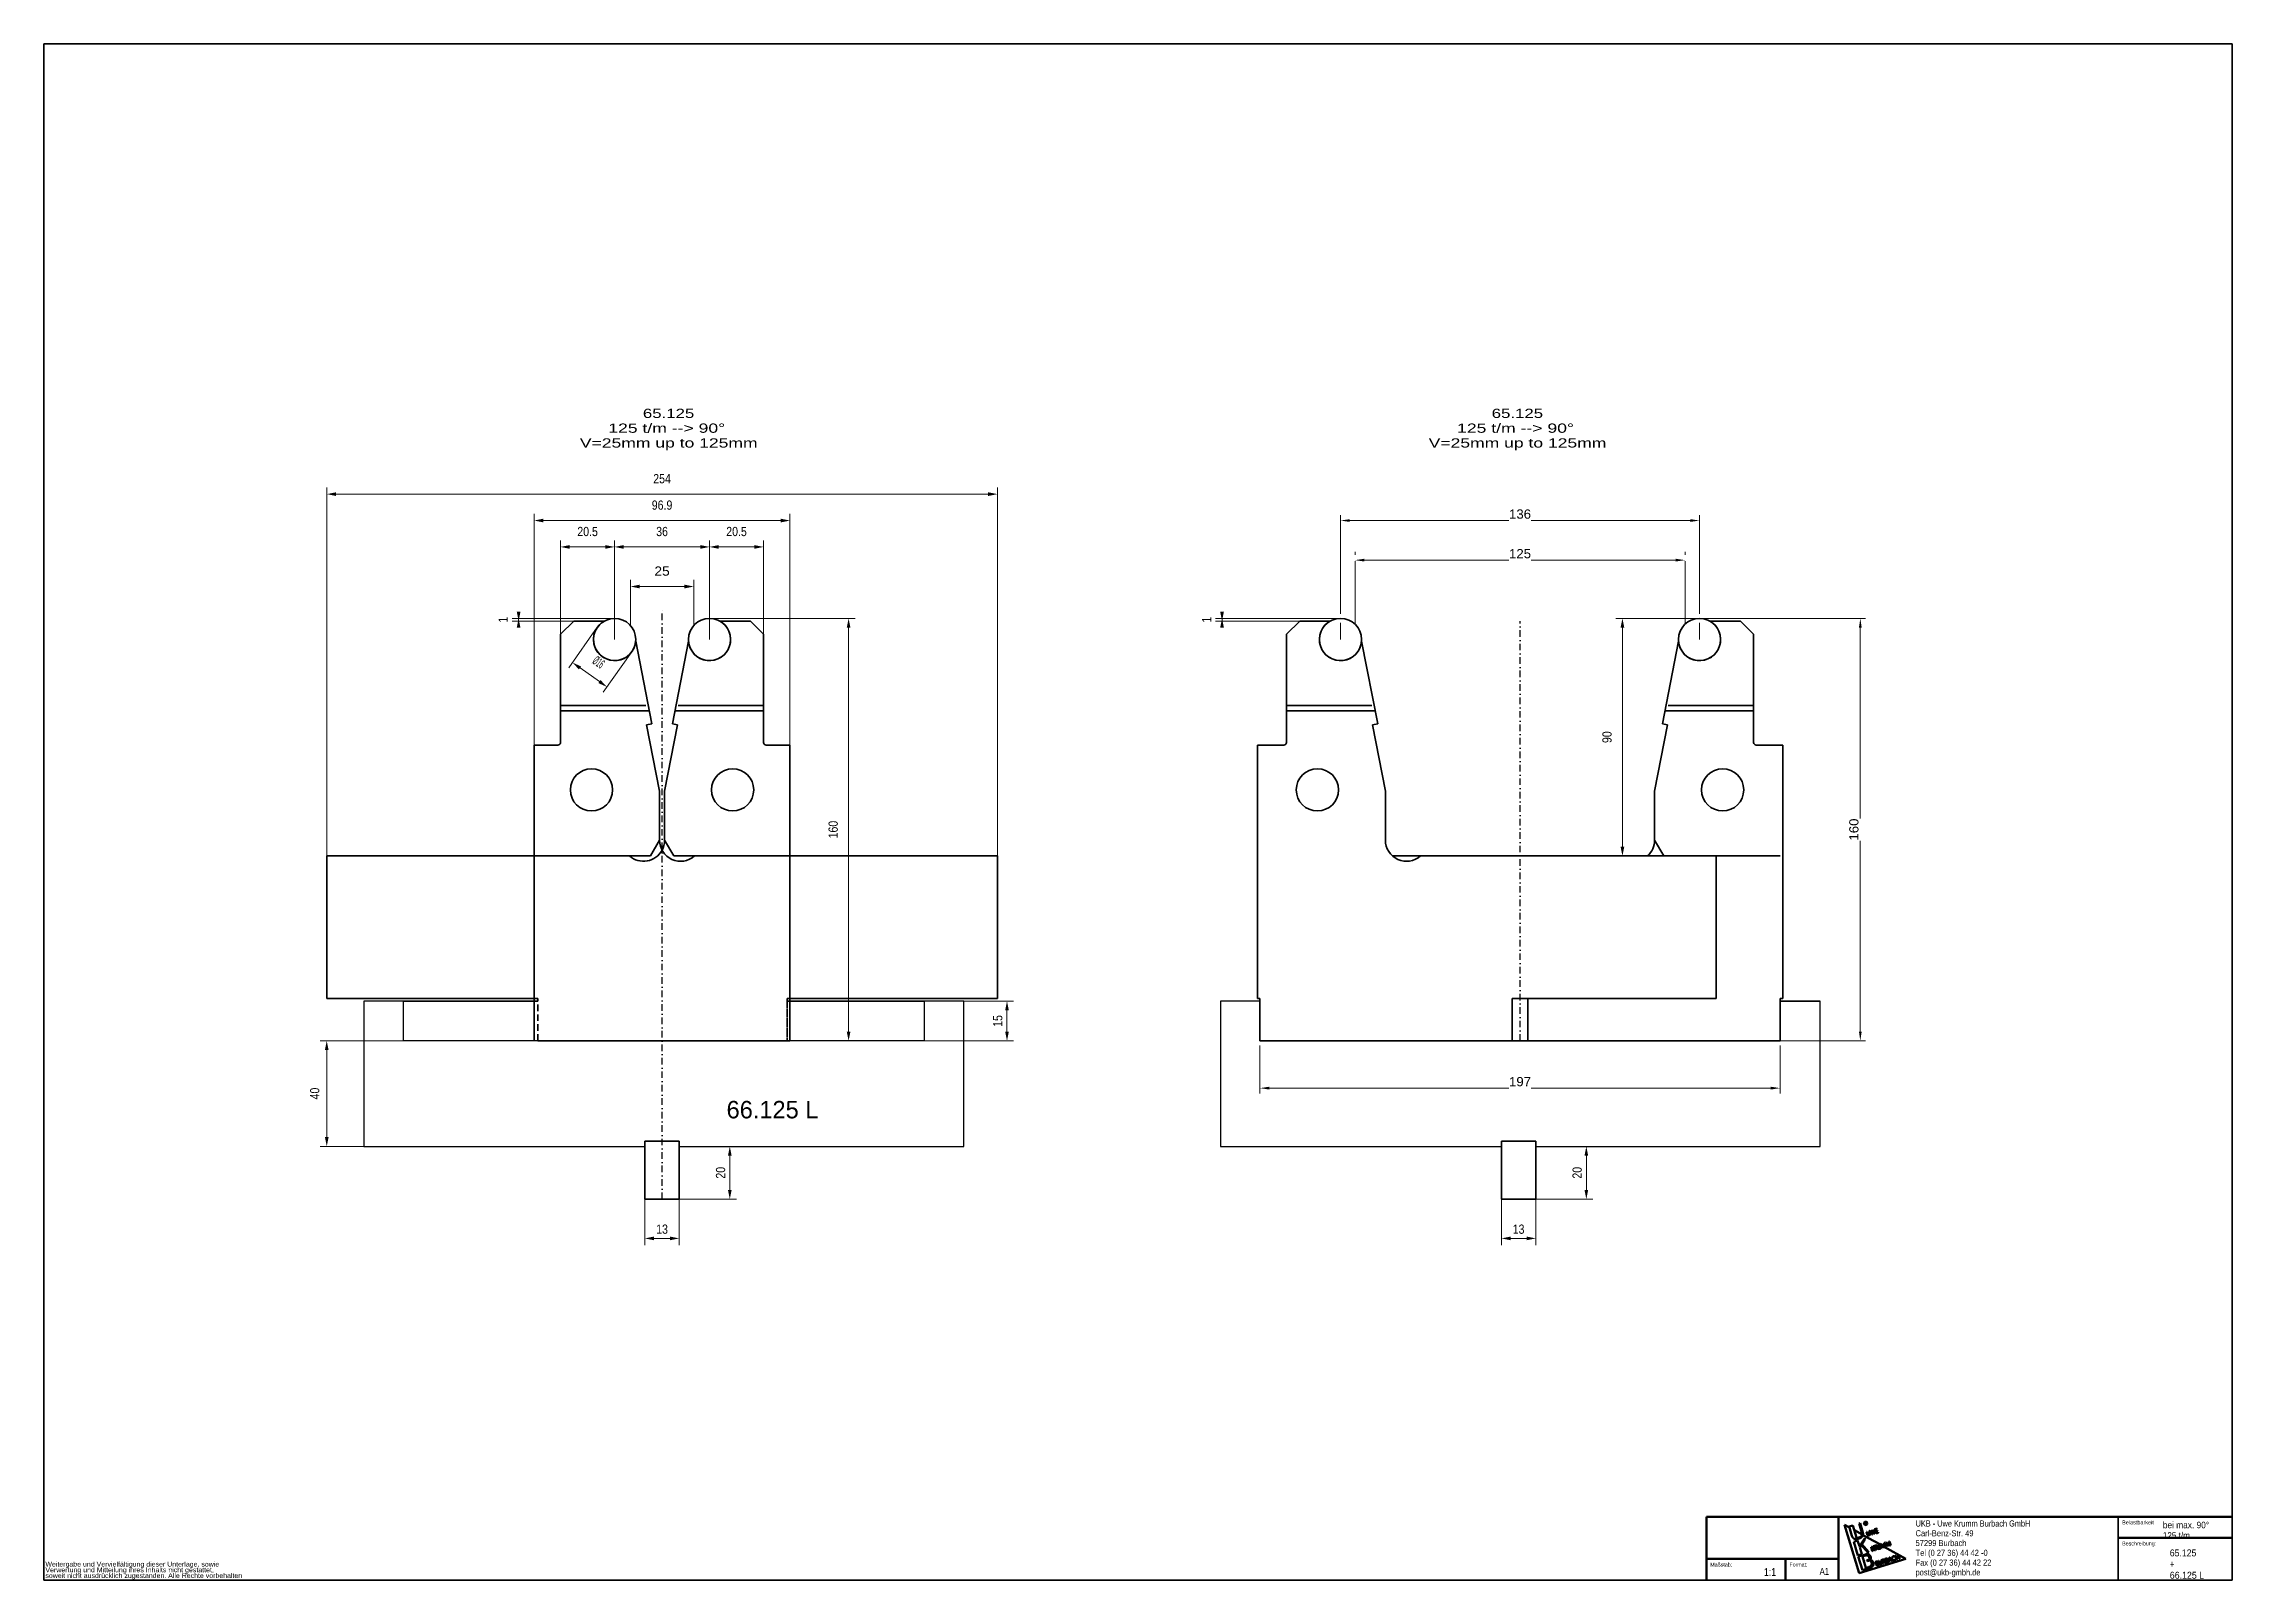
# Model space of a CAD drawing. Header units: millimetres. Extents: x -340 to 489, y -111 to 471.
import ezdxf
from ezdxf.enums import TextEntityAlignment as Align

# ---------------------------------------------------------------- set-up
doc = ezdxf.new("R2010")
doc.units = ezdxf.units.MM
doc.header["$LTSCALE"] = 5
for name, pattern in [('AUSGEZOGEN', [0]), ('DASHDOT', [1, 0.5, -0.25, 0, -0.25]), ('DASHED', [0.75, 0.5, -0.25])]:
    doc.linetypes.add(name, pattern=pattern)
for name, color, linetype, true_color in [('Layer10', 3, 'Continuous', 0x00ff00), ('Layer11', 1, 'Continuous', 0xff0000), ('Layer12', 6, 'Continuous', 0xff00ff)]:
    doc.layers.add(name, color=color, linetype=linetype, true_color=true_color)
doc.layers.add('Layer30', color=7, linetype='Continuous')
doc.layers.add('Layer5', color=7, linetype='Continuous')
doc.styles.add('Arial', font='arial.ttf')
doc.dimstyles.new('ISO-25', dxfattribs={"dimtxt": 2.5, "dimasz": 2.5, "dimexe": 1.25, "dimexo": 0.625, "dimtad": 1, "dimtxsty": 'Standard', "dimcen": 2.5, "dimadec": 0, "dimazin": 0, "dimtfac": 1, "dimtmove": 0, "dimatfit": 3, "dimfxl": 1, "dimarcsym": 0})

msp = doc.modelspace()

# ---------------------------------------------------------------- texts
at = {"layer": 'Layer11', "color": 7, "linetype": 'AUSGEZOGEN', "lineweight": 50, "style": 'Arial'}
for s, height, width, p, p2 in [('UKB - Uwe Krumm Burbach GmbH', 2.315104, 0.861543, (369.1802, -91.0625), (412.6537, -91.0625)), ('Belastbarkeit', 1.488281, 0.999536, (447.4246, -90.2352), (459.4264, -90.2352)), ('57299 Burbach', 2.315104, 0.878983, (369.1802, -98.4709), (388.4429, -98.4709)), ('Carl-Benz-Str. 49', 2.315104, 0.879555, (369.1802, -94.7667), (391.1352, -94.7667)), ('Beschreibung:', 1.488281, 0.971276, (447.4246, -98.2352), (460.3216, -98.2352)), ('Maßstab:', 1.48828, 0.95451, (291.4246, -106.2303), (299.6895, -106.2303)), ('Format:', 1.48828, 0.948938, (321.4246, -106.2303), (328.2162, -106.2303)), ('Tel (0 27 36) 44 42 -0', 2.315104, 0.878942, (369.1802, -102.175), (396.4919, -102.175)), ('post@ukb-gmbh.de', 2.315104, 0.869665, (369.1802, -109.5834), (393.7453, -109.5834)), ('Fax (0 27 36) 44 42 22', 2.315104, 0.878349, (369.1802, -105.8792), (397.8948, -105.8792))]:
    msp.add_text(s, height=height, dxfattribs=dict(at, width=width)).set_placement(p, p2, align=Align.FIT)
at = {"layer": 'Layer11', "color": 1, "linetype": 'AUSGEZOGEN', "lineweight": 50, "true_color": 0xff0000, "style": 'Arial'}
for s, height, width, p, p2 in [('bei max. 90%%d', 2.480469, 0.911056, (462.8265, -91.7117), (480.3923, -91.7117)), ('125 t/m', 2.48047, 0.890852, (462.8265, -95.6804), (473.1128, -95.6804)), ('1:1', 2.97656, 0.796023, (311.7483, -109.7929), (316.3449, -109.7929)), ('A1', 2.64583, 0.797845, (332.8283, -109.363), (336.4317, -109.363)), ('+', 2.6458, 0.794911, (465.4829, -106.61), (467.1971, -106.61)), ('65.125', 2.64583, 0.890654, (465.4829, -102.3767), (475.5406, -102.3767)), ('66.125 L', 2.64583, 0.903187, (465.4829, -110.8433), (478.4637, -110.8433))]:
    msp.add_text(s, height=height, dxfattribs=dict(at, width=width)).set_placement(p, p2, align=Align.FIT)
at = {"layer": 'Layer5', "color": 4, "linetype": 'AUSGEZOGEN', "lineweight": 35, "true_color": 0x00ffff, "style": 'Arial', "width": 0.968216}
msp.add_text('66.125 L', height=6.61458, dxfattribs=at).set_placement((-81.2215, 63.5477), (-46.4331, 63.5477), align=Align.FIT)
at = {"layer": 'Layer5', "color": 7, "linetype": 'AUSGEZOGEN', "lineweight": 35, "style": 'Arial'}
for s, rotation, width, p, p2 in [('Weitergabe und Vervielfältigung dieser Unterlage, sowie', 0.0000024, 1.050092, (-339.2489, -106.2117), (-273.4029, -106.2117)), ('Verwertung und Mitteilung ihres Inhalts nicht gestattet,', 0.0000024, 1.052871, (-339.2489, -108.3767), (-275.436, -108.3767)), ('soweit nicht ausdrücklich zugestanden. Alle Rechte vorbehalten', 0.0000026, 1.048286, (-339.2489, -110.5418), (-264.7102, -110.5417))]:
    msp.add_text(s, height=1.8042, rotation=rotation, dxfattribs=dict(at, width=width)).set_placement(p, p2, align=Align.FIT)

# ---------------------------------------------------------------- blocks, each defined once
blk = doc.blocks.new('*D1')
at = {"layer": 'Layer5', "linetype": 'AUSGEZOGEN', "lineweight": 18, "true_color": 0x00ffff}
for points in [[(-123.64, 280), (-120.14, 279.3), (-120.14, 280.7)], [(-87.68, 280), (-91.18, 280.7), (-91.18, 279.3)]]:
    blk.add_hatch(color=4, dxfattribs=at).paths.add_polyline_path(points, flags=0)
at = {"layer": 'Layer5', "color": 4, "linetype": 'AUSGEZOGEN', "lineweight": 18, "true_color": 0x00ffff}
for p, q in [((-123.64, 244.94), (-123.64, 282.5)), ((-87.68, 244.94), (-87.68, 282.5)), ((-120.14, 280), (-91.18, 280))]:
    blk.add_line(p, q, dxfattribs=at)
at = {"layer": 'Layer5', "color": 4, "linetype": 'AUSGEZOGEN', "lineweight": 18, "true_color": 0x00ffff, "style": 'Arial', "width": 0.820056}
blk.add_text('36', height=3.5, dxfattribs=at).set_placement((-107.89, 284.1), (-103.43, 284.1), align=Align.FIT)
blk = doc.blocks.new('*D2')
at = {"layer": 'Layer5', "linetype": 'AUSGEZOGEN', "lineweight": 18, "true_color": 0x00ffff}
for points in [[(-144.1, 280), (-140.6, 279.3), (-140.6, 280.7)], [(-123.64, 280), (-127.14, 280.7), (-127.14, 279.3)]]:
    blk.add_hatch(color=4, dxfattribs=at).paths.add_polyline_path(points, flags=0)
at = {"layer": 'Layer5', "color": 4, "linetype": 'AUSGEZOGEN', "lineweight": 18, "true_color": 0x00ffff}
for p, q in [((-144.1, 246.94), (-144.1, 282.5)), ((-123.64, 244.94), (-123.64, 282.5)), ((-140.6, 280), (-127.14, 280))]:
    blk.add_line(p, q, dxfattribs=at)
at = {"layer": 'Layer5', "color": 4, "linetype": 'AUSGEZOGEN', "lineweight": 18, "true_color": 0x00ffff, "style": 'Arial', "width": 0.820056}
blk.add_text('20.5', height=3.5, dxfattribs=at).set_placement((-137.77, 284.1), (-129.97, 284.1), align=Align.FIT)
blk = doc.blocks.new('*D3')
at = {"layer": 'Layer5', "linetype": 'AUSGEZOGEN', "lineweight": 18, "true_color": 0x00ffff}
for points in [[(-87.68, 280), (-84.18, 279.3), (-84.18, 280.7)], [(-67.21, 280), (-70.71, 280.7), (-70.71, 279.3)]]:
    blk.add_hatch(color=4, dxfattribs=at).paths.add_polyline_path(points, flags=0)
at = {"layer": 'Layer5', "color": 4, "linetype": 'AUSGEZOGEN', "lineweight": 18, "true_color": 0x00ffff}
for p, q in [((-87.68, 244.94), (-87.68, 282.5)), ((-67.21, 246.94), (-67.21, 282.5)), ((-84.18, 280), (-70.71, 280))]:
    blk.add_line(p, q, dxfattribs=at)
at = {"layer": 'Layer5', "color": 4, "linetype": 'AUSGEZOGEN', "lineweight": 18, "true_color": 0x00ffff, "style": 'Arial', "width": 0.820056}
blk.add_text('20.5', height=3.5, dxfattribs=at).set_placement((-81.35, 284.1), (-73.55, 284.1), align=Align.FIT)
blk = doc.blocks.new('*D4')
at = {"layer": 'Layer5', "linetype": 'AUSGEZOGEN', "lineweight": 18, "true_color": 0x00ffff}
for points in [[(-139.59, 236.19), (-137.14, 233.6), (-136.33, 234.74)], [(-126.51, 226.97), (-128.97, 229.56), (-129.78, 228.42)]]:
    blk.add_hatch(color=4, dxfattribs=at).paths.add_polyline_path(points, flags=0)
at = {"layer": 'Layer5', "color": 4, "linetype": 'AUSGEZOGEN', "lineweight": 18, "true_color": 0x00ffff}
for p, q in [((-130.18, 249.55), (-141.03, 234.15)), ((-129.38, 228.99), (-136.73, 234.17)), ((-117.1, 240.33), (-127.95, 224.93))]:
    blk.add_line(p, q, dxfattribs=at)
at = {"layer": 'Layer5', "color": 4, "linetype": 'AUSGEZOGEN', "lineweight": 18, "true_color": 0x00ffff, "style": 'Arial', "width": 0.442822}
blk.add_text('%%c16', height=3.5, rotation=324.82444, dxfattribs=at).set_placement((-132.36, 236.11), (-129.02, 233.75), align=Align.FIT)
blk = doc.blocks.new('*D5')
at = {"layer": 'Layer5', "linetype": 'AUSGEZOGEN', "lineweight": 18, "true_color": 0x00ffff}
for points in [[(-35, 252.94), (-35.7, 249.44), (-34.3, 249.44)], [(-35, 92.94), (-34.3, 96.44), (-35.7, 96.44)]]:
    blk.add_hatch(color=4, dxfattribs=at).paths.add_polyline_path(points, flags=0)
at = {"layer": 'Layer5', "color": 4, "linetype": 'AUSGEZOGEN', "lineweight": 18, "true_color": 0x00ffff}
for p, q in [((-87.68, 252.94), (-32.5, 252.94)), ((-35, 96.44), (-35, 249.44)), ((-57.21, 92.94), (-32.5, 92.94))]:
    blk.add_line(p, q, dxfattribs=at)
at = {"layer": 'Layer5', "color": 4, "linetype": 'AUSGEZOGEN', "lineweight": 18, "true_color": 0x00ffff, "style": 'Arial', "width": 0.820056}
blk.add_text('160', height=3.5, rotation=90, dxfattribs=at).set_placement((-39.1, 169.6), (-39.1, 176.28), align=Align.FIT)
blk = doc.blocks.new('*D6')
at = {"layer": 'Layer5', "linetype": 'AUSGEZOGEN', "lineweight": 18, "true_color": 0x00ffff}
for points in [[(-154.1, 290), (-150.6, 289.3), (-150.6, 290.7)], [(-57.21, 290), (-60.71, 290.7), (-60.71, 289.3)]]:
    blk.add_hatch(color=4, dxfattribs=at).paths.add_polyline_path(points, flags=0)
at = {"layer": 'Layer5', "color": 4, "linetype": 'AUSGEZOGEN', "lineweight": 18, "true_color": 0x00ffff}
for p, q in [((-154.1, 204.94), (-154.1, 292.5)), ((-57.21, 204.94), (-57.21, 292.5)), ((-150.6, 290), (-60.71, 290))]:
    blk.add_line(p, q, dxfattribs=at)
at = {"layer": 'Layer5', "color": 4, "linetype": 'AUSGEZOGEN', "lineweight": 18, "true_color": 0x00ffff, "style": 'Arial', "width": 0.820056}
blk.add_text('96.9', height=3.5, dxfattribs=at).set_placement((-109.56, 294.1), (-101.76, 294.1), align=Align.FIT)
blk = doc.blocks.new('*D7')
at = {"layer": 'Layer5', "linetype": 'AUSGEZOGEN', "lineweight": 18, "true_color": 0x00ffff}
for points in [[(258.13, 252.94), (257.43, 249.44), (258.83, 249.44)], [(258.13, 162.94), (258.83, 166.44), (257.43, 166.44)]]:
    blk.add_hatch(color=4, dxfattribs=at).paths.add_polyline_path(points, flags=0)
at = {"layer": 'Layer5', "color": 4, "linetype": 'AUSGEZOGEN', "lineweight": 18, "true_color": 0x00ffff}
for p, q in [((287.34, 252.94), (255.63, 252.94)), ((258.13, 166.44), (258.13, 249.44)), ((248.66, 162.94), (260.63, 162.94))]:
    blk.add_line(p, q, dxfattribs=at)
at = {"layer": 'Layer5', "color": 4, "linetype": 'AUSGEZOGEN', "lineweight": 18, "true_color": 0x00ffff, "style": 'Arial', "width": 0.820056}
blk.add_text('90', height=3.5, rotation=90, dxfattribs=at).set_placement((254.03, 205.72), (254.03, 210.17), align=Align.FIT)
blk = doc.blocks.new('*D8')
at = {"layer": 'Layer5', "linetype": 'AUSGEZOGEN', "lineweight": 18, "true_color": 0x00ffff}
for points in [[(-160, 251.94), (-159.3, 255.44), (-160.7, 255.44)], [(-160, 252.94), (-160.7, 249.44), (-159.3, 249.44)]]:
    blk.add_hatch(color=4, dxfattribs=at).paths.add_polyline_path(points, flags=0)
at = {"layer": 'Layer5', "color": 4, "linetype": 'AUSGEZOGEN', "lineweight": 18, "true_color": 0x00ffff}
for p, q in [((-123.64, 252.94), (-162.5, 252.94)), ((-139.1, 251.94), (-162.5, 251.94)), ((-160, 255.44), (-160, 249.44))]:
    blk.add_line(p, q, dxfattribs=at)
at = {"layer": 'Layer5', "color": 4, "linetype": 'AUSGEZOGEN', "lineweight": 18, "true_color": 0x00ffff, "style": 'Arial', "width": 0.820056}
blk.add_text('1', height=3.5, rotation=90, dxfattribs=at).set_placement((-164.1, 251.33), (-164.1, 253.56), align=Align.FIT)
blk = doc.blocks.new('*D9')
at = {"layer": 'Layer5', "linetype": 'AUSGEZOGEN', "lineweight": 18, "true_color": 0x00ffff}
for points in [[(106.46, 251.94), (107.16, 255.44), (105.76, 255.44)], [(106.46, 252.94), (105.76, 249.44), (107.16, 249.44)]]:
    blk.add_hatch(color=4, dxfattribs=at).paths.add_polyline_path(points, flags=0)
at = {"layer": 'Layer5', "color": 4, "linetype": 'AUSGEZOGEN', "lineweight": 18, "true_color": 0x00ffff}
for p, q in [((151.88, 252.94), (103.96, 252.94)), ((136.41, 251.94), (103.96, 251.94)), ((106.46, 249.44), (106.46, 255.44))]:
    blk.add_line(p, q, dxfattribs=at)
at = {"layer": 'Layer5', "color": 4, "linetype": 'AUSGEZOGEN', "lineweight": 18, "true_color": 0x00ffff, "style": 'Arial', "width": 0.820056}
blk.add_text('1', height=3.5, rotation=90, dxfattribs=at).set_placement((102.36, 251.33), (102.36, 253.56), align=Align.FIT)
blk = doc.blocks.new('*D10')
at = {"layer": 'Layer5', "linetype": 'AUSGEZOGEN', "lineweight": 18, "true_color": 0x00ffff}
for points in [[(-232.68, 300), (-229.18, 299.3), (-229.18, 300.7)], [(21.36, 300), (17.86, 300.7), (17.86, 299.3)]]:
    blk.add_hatch(color=4, dxfattribs=at).paths.add_polyline_path(points, flags=0)
at = {"layer": 'Layer5', "color": 4, "linetype": 'AUSGEZOGEN', "lineweight": 18, "true_color": 0x00ffff}
for p, q in [((-232.68, 162.94), (-232.68, 302.5)), ((-229.18, 300), (17.86, 300)), ((21.36, 162.94), (21.36, 302.5))]:
    blk.add_line(p, q, dxfattribs=at)
at = {"layer": 'Layer5', "color": 4, "linetype": 'AUSGEZOGEN', "lineweight": 18, "true_color": 0x00ffff, "style": 'Arial', "width": 0.820056}
blk.add_text('254', height=3.5, dxfattribs=at).set_placement((-109, 304.1), (-102.32, 304.1), align=Align.FIT)
blk = doc.blocks.new('*D11')
at = {"layer": 'Layer5', "linetype": 'AUSGEZOGEN', "lineweight": 18, "true_color": 0x00ffff}
for points in [[(-117.66, 265), (-114.16, 264.3), (-114.16, 265.7)], [(-93.66, 265), (-97.16, 265.7), (-97.16, 264.3)]]:
    blk.add_hatch(color=4, dxfattribs=at).paths.add_polyline_path(points, flags=0)
at = {"layer": 'Layer5', "color": 4, "linetype": 'AUSGEZOGEN', "lineweight": 18, "true_color": 0x00ffff}
for p, q in [((-117.66, 250.26), (-117.66, 267.5)), ((-93.66, 250.26), (-93.66, 267.5)), ((-114.16, 265), (-97.16, 265))]:
    blk.add_line(p, q, dxfattribs=at)
at = {"layer": 'Layer5', "color": 4, "linetype": 'AUSGEZOGEN', "lineweight": 18, "true_color": 0x00ffff, "style": 'Arial', "width": 1.073883}
blk.add_text('25', height=3.5, dxfattribs=at).set_placement((-108.58, 269.1), (-102.74, 269.1), align=Align.FIT)
blk = doc.blocks.new('*D12')
at = {"layer": 'Layer5', "linetype": 'AUSGEZOGEN', "lineweight": 18, "true_color": 0x00ffff}
for points in [[(-232.68, 92.94), (-233.38, 89.44), (-231.98, 89.44)], [(-232.68, 52.94), (-231.98, 56.44), (-233.38, 56.44)]]:
    blk.add_hatch(color=4, dxfattribs=at).paths.add_polyline_path(points, flags=0)
at = {"layer": 'Layer5', "color": 4, "linetype": 'AUSGEZOGEN', "lineweight": 18, "true_color": 0x00ffff}
for p, q in [((-203.62, 92.94), (-235.18, 92.94)), ((-232.68, 89.44), (-232.68, 56.44)), ((-218.62, 52.94), (-235.18, 52.94))]:
    blk.add_line(p, q, dxfattribs=at)
at = {"layer": 'Layer5', "color": 4, "linetype": 'AUSGEZOGEN', "lineweight": 18, "true_color": 0x00ffff, "style": 'Arial', "width": 0.820056}
blk.add_text('40', height=3.5, rotation=90, dxfattribs=at).set_placement((-235.48, 70.72), (-235.48, 75.17), align=Align.FIT)
blk = doc.blocks.new('*D13')
at = {"layer": 'Layer30', "linetype": 'AUSGEZOGEN', "lineweight": 18, "true_color": 0x00ffff}
for points in [[(25, 107.94), (24.3, 104.44), (25.7, 104.44)], [(25, 92.94), (25.7, 96.44), (24.3, 96.44)]]:
    blk.add_hatch(color=4, dxfattribs=at).paths.add_polyline_path(points, flags=0)
at = {"layer": 'Layer30', "color": 4, "linetype": 'AUSGEZOGEN', "lineweight": 18, "true_color": 0x00ffff}
for p, q in [((-6.37, 107.94), (27.5, 107.94)), ((25, 96.44), (25, 104.44)), ((-6.37, 92.94), (27.5, 92.94))]:
    blk.add_line(p, q, dxfattribs=at)
at = {"layer": 'Layer30', "color": 4, "linetype": 'AUSGEZOGEN', "lineweight": 18, "true_color": 0x00ffff, "style": 'Arial', "width": 0.820056}
blk.add_text('15', height=3.5, rotation=90, dxfattribs=at).set_placement((23.25, 98.22), (23.25, 102.67), align=Align.FIT)
blk = doc.blocks.new('ukb-logo_nNn015')
at = {"layer": 'Layer11', "color": 7, "linetype": 'AUSGEZOGEN', "lineweight": 50}
for p, q in [((347.86, -108.7), (342.25, -90.37)), ((342.25, -90.37), (344.09, -91.4)), ((343.99, -91.07), (345.43, -90.62)), ((343.99, -91.07), (345.06, -94.58)), ((345.43, -90.63), (346.84, -95.23)), ((347.77, -89.91), (348.14, -89.8)), ((347.77, -89.91), (348.86, -93.47)), ((348.14, -89.8), (349.24, -93.38)), ((349.8, -89.46), (350.1, -90.42)), ((350.19, -90.39), (349.92, -89.52)), ((350.1, -90.42), (350.19, -90.39)), ((350.15, -89.93), (350.6, -90.27)), ((350.72, -90.23), (350.35, -89.95)), ((350.6, -90.27), (350.72, -90.23)), ((347.2, -96.35), (345.74, -96.8)), ((345.74, -96.8), (347.34, -102.03)), ((345.99, -92.45), (348.91, -94.08)), ((347.88, -98.55), (347.2, -96.35)), ((349.91, -95.51), (347.88, -98.55)), ((348.01, -98.94), (348.6, -98.02)), ((348.81, -101.58), (348.01, -98.94)), ((348.6, -98.02), (351.14, -100.86)), ((348.8, -97.75), (350.02, -95.87)), ((351.5, -100.75), (348.8, -97.75)), ((349.25, -94.27), (355.6, -97.8)), ((350.02, -95.87), (349.91, -95.51)), ((350.56, -93.07), (350.71, -93.02)), ((350.87, -94.1), (350.56, -93.07)), ((351.02, -94.06), (350.71, -93.02)), ((351.43, -92.81), (351.58, -92.76)), ((351.74, -93.84), (351.43, -92.81)), ((351.89, -93.79), (351.58, -92.76)), ((351.86, -92.67), (351.71, -92.72)), ((351.71, -92.72), (352.6, -94.13)), ((352.64, -93.91), (351.86, -92.67)), ((352.31, -98.81), (352.46, -98.76)), ((352.78, -100.35), (352.31, -98.81)), ((352.46, -98.76), (352.73, -99.65)), ((352.73, -92.41), (352.59, -92.45)), ((352.59, -92.45), (352.64, -93.91)), ((352.6, -94.13), (352.8, -94.08)), ((353.5, -93.64), (352.73, -92.41)), ((352.73, -99.65), (353.15, -98.55)), ((352.8, -94.08), (352.74, -92.71)), ((352.74, -92.71), (353.46, -93.87)), ((353.34, -98.49), (352.98, -99.42)), ((352.98, -99.42), (353.81, -100.03)), ((353.15, -98.55), (353.34, -98.49)), ((353.61, -92.14), (353.45, -92.19)), ((353.45, -92.19), (353.5, -93.64)), ((353.46, -93.87), (353.65, -93.82)), ((353.47, -98.46), (353.94, -100)), ((353.65, -93.82), (353.61, -92.14)), ((354.09, -99.95), (353.66, -98.55)), ((354.56, -91.85), (353.74, -92.1)), ((353.74, -92.1), (354.22, -93.64)), ((353.94, -92.19), (354.61, -91.98)), ((354.11, -92.75), (353.94, -92.19)), ((354.02, -99.21), (354.75, -99.75)), ((354.75, -92.55), (354.11, -92.75)), ((354.15, -92.88), (354.8, -92.69)), ((354.32, -93.46), (354.15, -92.88)), ((354.22, -93.64), (355.04, -93.39)), ((354.99, -93.25), (354.32, -93.46)), ((354.93, -99.69), (354.33, -99.25)), ((354.61, -91.98), (354.56, -91.85)), ((354.66, -98.09), (354.81, -98.04)), ((354.98, -99.12), (354.66, -98.09)), ((354.8, -92.69), (354.75, -92.55)), ((355.13, -99.08), (354.81, -98.04)), ((355.04, -93.39), (354.99, -93.25)), ((355.53, -97.82), (355.68, -97.78)), ((355.85, -98.86), (355.53, -97.82)), ((356, -98.81), (355.68, -97.78)), ((355.71, -97.87), (356.04, -98.05)), ((355.93, -97.7), (356.16, -97.63)), ((356.4, -99.24), (355.93, -97.7)), ((357.11, -99.02), (356.14, -97.82)), ((356.14, -97.82), (356.55, -99.2)), ((356.16, -97.63), (357.11, -98.78)), ((356.24, -98.16), (356.55, -98.34)), ((356.55, -99.2), (356.4, -99.24)), ((356.91, -98.53), (357.12, -98.65)), ((357.11, -98.78), (357.25, -97.3)), ((357.24, -98.99), (357.11, -99.02)), ((357.38, -97.44), (357.24, -98.99)), ((357.25, -97.3), (357.48, -97.23)), ((357.26, -98.73), (365.48, -103.31)), ((357.8, -98.81), (357.38, -97.44)), ((357.48, -97.23), (357.95, -98.77)), ((357.75, -97.15), (357.98, -97.08)), ((358.22, -98.69), (357.75, -97.15)), ((357.95, -98.77), (357.8, -98.81)), ((358.93, -98.47), (357.95, -97.27)), ((357.95, -97.27), (358.37, -98.64)), ((357.98, -97.08), (358.92, -98.22)), ((358.92, -98.22), (359.06, -96.74)), ((359.05, -98.43), (358.93, -98.47)), ((359.2, -96.89), (359.05, -98.43)), ((359.06, -96.74), (359.3, -96.67)), ((359.62, -98.26), (359.2, -96.89)), ((359.3, -96.67), (359.77, -98.21)), ((359.77, -98.21), (359.62, -98.26)), ((347.34, -102.03), (348.81, -101.58)), ((347.47, -102.45), (350.16, -101.63)), ((347.47, -102.45), (349.04, -107.6)), ((347.86, -108.7), (365.48, -103.31)), ((349.03, -102.37), (350.1, -102.04)), ((349.03, -102.37), (350.37, -106.75)), ((349.04, -107.6), (352.25, -106.62)), ((350.37, -106.75), (351.51, -106.4)), ((350.76, -103.85), (351.67, -103.57)), ((350.76, -103.85), (350.87, -104.23)), ((350.87, -104.23), (351.89, -103.92)), ((351.14, -100.86), (351.5, -100.75)), ((352.93, -100.3), (352.78, -100.35)), ((352.92, -99.58), (352.8, -99.88)), ((352.8, -99.88), (352.93, -100.3)), ((353.63, -100.09), (352.92, -99.58)), ((353.81, -100.03), (353.63, -100.09)), ((353.94, -100), (354.09, -99.95)), ((354.03, -104.42), (354.5, -105.96)), ((354.22, -104.51), (354.38, -105.04)), ((354.42, -105.18), (354.61, -105.77)), ((354.75, -99.75), (354.93, -99.69)), ((355.15, -104.08), (355.3, -104.03)), ((355.46, -105.11), (355.15, -104.08)), ((355.61, -105.06), (355.3, -104.03)), ((356.01, -103.81), (356.16, -103.77)), ((356.33, -104.84), (356.01, -103.81)), ((356.48, -104.8), (356.16, -103.77)), ((356.42, -103.69), (356.89, -105.23)), ((357.04, -105.18), (356.61, -103.78)), ((356.89, -105.23), (357.04, -105.18)), ((356.97, -104.44), (357.69, -104.98)), ((357.88, -104.92), (357.28, -104.48)), ((358, -103.2), (357.63, -103.32)), ((357.63, -103.32), (358.1, -104.86)), ((357.63, -103.32), (358.1, -104.86)), ((357.69, -104.98), (357.88, -104.92)), ((357.82, -103.41), (358.02, -103.35)), ((357.98, -103.94), (357.82, -103.41)), ((357.82, -103.41), (357.98, -103.94)), ((358.17, -103.88), (357.98, -103.94)), ((358.14, -103.17), (358, -103.2)), ((358.02, -103.35), (358.13, -103.32)), ((358.02, -104.08), (358.21, -104.02)), ((358.21, -104.67), (358.02, -104.08)), ((358.02, -104.08), (358.21, -104.67)), ((358.1, -104.86), (358.47, -104.74)), ((358.13, -103.32), (358.23, -103.32)), ((358.27, -103.17), (358.14, -103.17)), ((358.28, -103.84), (358.17, -103.88)), ((358.21, -104.02), (358.34, -103.98)), ((358.41, -104.61), (358.21, -104.67)), ((358.23, -103.32), (358.3, -103.33)), ((358.38, -103.2), (358.27, -103.17)), ((358.36, -103.8), (358.28, -103.84)), ((358.3, -103.33), (358.37, -103.37)), ((358.34, -103.98), (358.43, -103.97)), ((358.41, -103.76), (358.36, -103.8)), ((358.37, -103.37), (358.43, -103.43)), ((358.48, -103.26), (358.38, -103.2)), ((358.46, -103.68), (358.41, -103.76)), ((358.53, -104.57), (358.41, -104.61)), ((358.43, -103.43), (358.46, -103.5)), ((358.43, -103.97), (358.51, -103.97)), ((358.46, -103.5), (358.47, -103.59)), ((358.47, -103.59), (358.46, -103.68)), ((358.47, -104.74), (358.64, -104.68)), ((358.56, -103.35), (358.48, -103.26)), ((358.51, -103.97), (358.62, -104)), ((358.62, -104.53), (358.53, -104.57)), ((358.55, -103.82), (358.61, -103.7)), ((358.71, -103.87), (358.55, -103.82)), ((358.62, -103.47), (358.56, -103.35)), ((358.61, -103.7), (358.63, -103.59)), ((358.63, -103.59), (358.62, -103.47)), ((358.62, -104), (358.71, -104.07)), ((358.68, -104.48), (358.62, -104.53)), ((358.64, -104.68), (358.76, -104.62)), ((358.74, -104.4), (358.68, -104.48)), ((358.83, -103.98), (358.71, -103.87)), ((358.71, -104.07), (358.76, -104.18)), ((358.77, -104.29), (358.74, -104.4)), ((358.76, -104.18), (358.77, -104.29)), ((358.76, -104.62), (358.84, -104.53)), ((358.91, -104.13), (358.83, -103.98)), ((358.84, -104.53), (358.91, -104.41)), ((358.93, -104.27), (358.91, -104.13)), ((358.91, -104.41), (358.93, -104.27)), ((359.05, -104.57), (359.22, -102.83)), ((359.2, -104.52), (359.05, -104.57)), ((359.26, -103.93), (359.2, -104.52)), ((359.22, -102.83), (359.38, -102.78)), ((359.96, -103.72), (359.26, -103.93)), ((359.28, -103.78), (359.36, -102.98)), ((359.86, -103.6), (359.28, -103.78)), ((359.36, -102.98), (359.86, -103.6)), ((359.38, -102.78), (360.5, -104.13)), ((360.33, -104.18), (359.96, -103.72)), ((360.5, -104.13), (360.33, -104.18)), ((361.4, -102.6), (361.57, -102.55)), ((361.62, -102.1), (361.77, -102.05)), ((362.09, -103.64), (361.62, -102.1)), ((361.63, -103.34), (361.8, -103.29)), ((361.77, -102.05), (361.98, -102.73)), ((361.98, -102.73), (362.75, -102.49)), ((362.8, -102.63), (362.02, -102.87)), ((362.02, -102.87), (362.24, -103.59)), ((362.24, -103.59), (362.09, -103.64)), ((362.55, -101.81), (362.7, -101.77)), ((362.75, -102.49), (362.55, -101.81)), ((362.7, -101.77), (363.17, -103.31)), ((363.02, -103.35), (362.8, -102.63)), ((363.17, -103.31), (363.02, -103.35))]:
    blk.add_line(p, q, dxfattribs=at)
for points in [[(349.8, -89.46), (349.81, -89.46), (349.82, -89.45), (349.83, -89.45), (349.84, -89.45), (349.85, -89.44), (349.86, -89.44), (349.87, -89.44), (349.87, -89.44), (349.88, -89.43), (349.89, -89.43), (349.9, -89.43), (349.91, -89.43), (349.92, -89.42), (349.93, -89.42), (349.93, -89.42), (349.94, -89.42), (349.95, -89.41), (349.96, -89.41), (349.96, -89.41), (349.97, -89.41), (349.98, -89.4), (349.99, -89.4), (349.99, -89.4), (350, -89.4), (350.01, -89.4), (350.01, -89.39), (350.02, -89.39), (350.03, -89.39), (350.03, -89.39), (350.04, -89.39), (350.04, -89.39), (350.05, -89.38), (350.05, -89.38), (350.06, -89.38), (350.06, -89.38), (350.06, -89.38), (350.07, -89.38), (350.07, -89.38), (350.08, -89.37), (350.08, -89.37), (350.08, -89.37), (350.09, -89.37), (350.09, -89.37), (350.09, -89.37), (350.09, -89.37), (350.1, -89.37), (350.1, -89.37), (350.1, -89.37), (350.1, -89.37), (350.11, -89.37), (350.11, -89.37), (350.11, -89.37), (350.11, -89.37), (350.11, -89.36), (350.12, -89.36), (350.12, -89.36), (350.12, -89.36), (350.12, -89.36), (350.12, -89.36), (350.13, -89.36), (350.13, -89.36), (350.13, -89.36), (350.13, -89.36), (350.13, -89.36), (350.14, -89.36), (350.14, -89.36), (350.14, -89.36), (350.14, -89.36), (350.15, -89.36), (350.15, -89.36), (350.15, -89.36), (350.15, -89.36), (350.16, -89.36), (350.16, -89.36), (350.16, -89.36), (350.16, -89.36), (350.17, -89.36), (350.17, -89.35), (350.17, -89.35), (350.17, -89.35), (350.18, -89.35), (350.18, -89.35), (350.18, -89.35), (350.18, -89.35), (350.19, -89.35), (350.19, -89.35), (350.19, -89.35), (350.19, -89.35), (350.2, -89.35), (350.2, -89.35), (350.2, -89.35), (350.2, -89.35), (350.2, -89.35), (350.21, -89.35), (350.21, -89.35), (350.21, -89.35), (350.21, -89.35), (350.21, -89.35), (350.22, -89.35), (350.22, -89.35), (350.22, -89.35), (350.22, -89.35), (350.22, -89.35), (350.22, -89.35), (350.22, -89.35), (350.23, -89.35), (350.23, -89.35), (350.23, -89.35), (350.23, -89.35), (350.23, -89.35), (350.23, -89.35), (350.24, -89.35), (350.24, -89.35), (350.24, -89.35), (350.24, -89.35), (350.24, -89.35), (350.25, -89.35), (350.25, -89.35), (350.25, -89.35), (350.25, -89.35), (350.26, -89.35), (350.26, -89.35), (350.26, -89.35), (350.26, -89.35), (350.27, -89.35), (350.27, -89.35), (350.27, -89.35), (350.28, -89.35), (350.28, -89.35), (350.28, -89.35), (350.29, -89.35), (350.29, -89.35), (350.29, -89.35), (350.3, -89.35), (350.3, -89.36), (350.3, -89.36), (350.31, -89.36), (350.31, -89.36), (350.32, -89.36), (350.32, -89.36), (350.32, -89.36), (350.33, -89.36), (350.33, -89.36), (350.34, -89.37), (350.34, -89.37), (350.35, -89.37), (350.35, -89.37), (350.35, -89.37), (350.36, -89.37), (350.36, -89.38), (350.37, -89.38), (350.37, -89.38), (350.37, -89.38), (350.38, -89.38), (350.38, -89.38), (350.39, -89.39), (350.39, -89.39), (350.39, -89.39), (350.4, -89.39), (350.4, -89.39), (350.4, -89.4), (350.41, -89.4), (350.41, -89.4), (350.41, -89.4), (350.42, -89.4), (350.42, -89.41), (350.42, -89.41), (350.43, -89.41), (350.43, -89.41), (350.43, -89.42), (350.43, -89.42), (350.44, -89.42), (350.44, -89.42), (350.44, -89.43), (350.45, -89.43), (350.45, -89.43), (350.45, -89.43), (350.45, -89.44), (350.46, -89.44), (350.46, -89.44), (350.46, -89.45), (350.46, -89.45), (350.47, -89.45), (350.47, -89.46), (350.47, -89.46), (350.47, -89.46), (350.48, -89.47), (350.48, -89.47), (350.48, -89.47), (350.48, -89.48), (350.49, -89.48), (350.49, -89.48), (350.49, -89.49), (350.49, -89.49), (350.5, -89.49), (350.5, -89.5), (350.5, -89.5), (350.5, -89.51), (350.5, -89.51), (350.51, -89.51), (350.51, -89.52), (350.51, -89.52), (350.51, -89.52), (350.51, -89.53), (350.52, -89.53), (350.52, -89.54), (350.52, -89.54), (350.52, -89.54), (350.52, -89.55), (350.52, -89.55), (350.53, -89.55), (350.53, -89.56), (350.53, -89.56), (350.53, -89.57), (350.53, -89.57), (350.53, -89.57), (350.53, -89.58), (350.53, -89.58), (350.54, -89.58), (350.54, -89.59), (350.54, -89.59), (350.54, -89.59), (350.54, -89.6), (350.54, -89.6), (350.54, -89.6), (350.54, -89.61), (350.54, -89.61), (350.54, -89.61), (350.54, -89.62), (350.54, -89.62), (350.55, -89.62), (350.55, -89.62), (350.55, -89.63), (350.55, -89.63), (350.55, -89.63), (350.55, -89.64), (350.55, -89.64), (350.55, -89.64), (350.55, -89.64), (350.55, -89.65), (350.55, -89.65), (350.55, -89.65), (350.55, -89.66), (350.55, -89.66), (350.55, -89.66), (350.55, -89.67), (350.55, -89.67), (350.55, -89.67), (350.55, -89.67), (350.55, -89.68), (350.55, -89.68), (350.55, -89.68), (350.55, -89.69), (350.55, -89.69), (350.55, -89.69), (350.55, -89.69), (350.55, -89.7), (350.55, -89.7), (350.55, -89.7), (350.55, -89.71), (350.55, -89.71), (350.55, -89.71), (350.54, -89.71), (350.54, -89.72), (350.54, -89.72), (350.54, -89.72), (350.54, -89.73), (350.54, -89.73), (350.54, -89.73), (350.54, -89.73), (350.54, -89.74), (350.54, -89.74), (350.54, -89.74), (350.54, -89.75), (350.54, -89.75), (350.54, -89.75), (350.54, -89.75), (350.54, -89.76), (350.53, -89.76), (350.53, -89.76), (350.53, -89.77), (350.53, -89.77), (350.53, -89.77), (350.53, -89.77), (350.53, -89.78), (350.53, -89.78), (350.53, -89.78), (350.53, -89.78), (350.52, -89.79), (350.52, -89.79), (350.52, -89.79), (350.52, -89.8), (350.52, -89.8), (350.52, -89.8), (350.52, -89.8), (350.52, -89.81), (350.51, -89.81), (350.51, -89.81), (350.51, -89.81), (350.51, -89.82), (350.51, -89.82), (350.51, -89.82), (350.51, -89.82), (350.5, -89.83), (350.5, -89.83), (350.5, -89.83), (350.5, -89.83), (350.5, -89.84), (350.5, -89.84), (350.49, -89.84), (350.49, -89.84), (350.49, -89.84), (350.49, -89.85), (350.49, -89.85), (350.49, -89.85), (350.48, -89.85), (350.48, -89.86), (350.48, -89.86), (350.48, -89.86), (350.48, -89.86), (350.47, -89.87), (350.47, -89.87), (350.47, -89.87), (350.47, -89.87), (350.47, -89.87), (350.46, -89.88), (350.46, -89.88), (350.46, -89.88), (350.46, -89.88), (350.46, -89.88), (350.45, -89.89), (350.45, -89.89), (350.45, -89.89), (350.45, -89.89), (350.45, -89.89), (350.44, -89.9), (350.44, -89.9), (350.44, -89.9), (350.44, -89.9), (350.43, -89.9), (350.43, -89.91), (350.43, -89.91), (350.43, -89.91), (350.42, -89.91), (350.42, -89.91), (350.42, -89.91), (350.42, -89.92), (350.41, -89.92), (350.41, -89.92), (350.41, -89.92), (350.41, -89.92), (350.4, -89.92), (350.4, -89.93), (350.4, -89.93), (350.39, -89.93), (350.39, -89.93), (350.39, -89.93), (350.39, -89.93), (350.38, -89.93), (350.38, -89.94), (350.38, -89.94), (350.37, -89.94), (350.37, -89.94), (350.37, -89.94), (350.37, -89.94), (350.36, -89.94), (350.36, -89.95), (350.36, -89.95), (350.35, -89.95), (350.35, -89.95), (350.35, -89.95), (350.35, -89.95)], [(349.92, -89.52), (349.93, -89.51), (349.94, -89.51), (349.94, -89.51), (349.95, -89.51), (349.95, -89.51), (349.96, -89.5), (349.97, -89.5), (349.97, -89.5), (349.98, -89.5), (349.98, -89.5), (349.99, -89.5), (349.99, -89.49), (350, -89.49), (350.01, -89.49), (350.01, -89.49), (350.02, -89.49), (350.02, -89.49), (350.03, -89.48), (350.03, -89.48), (350.04, -89.48), (350.04, -89.48), (350.05, -89.48), (350.05, -89.48), (350.06, -89.47), (350.06, -89.47), (350.07, -89.47), (350.07, -89.47), (350.08, -89.47), (350.08, -89.47), (350.08, -89.47), (350.09, -89.47), (350.09, -89.46), (350.1, -89.46), (350.1, -89.46), (350.1, -89.46), (350.11, -89.46), (350.11, -89.46), (350.11, -89.46), (350.11, -89.46), (350.12, -89.46), (350.12, -89.46), (350.12, -89.46), (350.12, -89.46), (350.13, -89.45), (350.13, -89.45), (350.13, -89.45), (350.13, -89.45), (350.14, -89.45), (350.14, -89.45), (350.14, -89.45), (350.14, -89.45), (350.14, -89.45), (350.15, -89.45), (350.15, -89.45), (350.15, -89.45), (350.15, -89.45), (350.15, -89.45), (350.16, -89.45), (350.16, -89.45), (350.16, -89.45), (350.16, -89.45), (350.16, -89.45), (350.17, -89.45), (350.17, -89.45), (350.17, -89.45), (350.17, -89.45), (350.17, -89.44), (350.18, -89.44), (350.18, -89.44), (350.18, -89.44), (350.18, -89.44), (350.18, -89.44), (350.19, -89.44), (350.19, -89.44), (350.19, -89.44), (350.19, -89.44), (350.19, -89.44), (350.2, -89.44), (350.2, -89.44), (350.2, -89.44), (350.2, -89.44), (350.2, -89.44), (350.21, -89.44), (350.21, -89.44), (350.21, -89.44), (350.21, -89.44), (350.21, -89.44), (350.22, -89.44), (350.22, -89.44), (350.22, -89.44), (350.22, -89.44), (350.22, -89.44), (350.23, -89.44), (350.23, -89.44), (350.23, -89.44), (350.23, -89.44), (350.23, -89.44), (350.24, -89.44), (350.24, -89.44), (350.24, -89.44), (350.24, -89.44), (350.24, -89.44), (350.24, -89.44), (350.25, -89.44), (350.25, -89.44), (350.25, -89.44), (350.25, -89.44), (350.25, -89.44), (350.25, -89.44), (350.26, -89.44), (350.26, -89.44), (350.26, -89.44), (350.26, -89.44), (350.26, -89.44), (350.26, -89.44), (350.27, -89.44), (350.27, -89.44), (350.27, -89.44), (350.27, -89.44), (350.27, -89.44), (350.28, -89.44), (350.28, -89.45), (350.28, -89.45), (350.28, -89.45), (350.28, -89.45), (350.29, -89.45), (350.29, -89.45), (350.29, -89.45), (350.29, -89.45), (350.29, -89.45), (350.3, -89.45), (350.3, -89.45), (350.3, -89.45), (350.3, -89.45), (350.3, -89.45), (350.31, -89.46), (350.31, -89.46), (350.31, -89.46), (350.31, -89.46), (350.32, -89.46), (350.32, -89.46), (350.32, -89.46), (350.32, -89.46), (350.32, -89.46), (350.33, -89.46), (350.33, -89.47), (350.33, -89.47), (350.33, -89.47), (350.34, -89.47), (350.34, -89.47), (350.34, -89.47), (350.34, -89.47), (350.34, -89.47), (350.35, -89.48), (350.35, -89.48), (350.35, -89.48), (350.35, -89.48), (350.35, -89.48), (350.36, -89.48), (350.36, -89.48), (350.36, -89.49), (350.36, -89.49), (350.36, -89.49), (350.37, -89.49), (350.37, -89.49), (350.37, -89.49), (350.37, -89.5), (350.37, -89.5), (350.38, -89.5), (350.38, -89.5), (350.38, -89.5), (350.38, -89.5), (350.38, -89.51), (350.38, -89.51), (350.39, -89.51), (350.39, -89.51), (350.39, -89.51), (350.39, -89.52), (350.39, -89.52), (350.39, -89.52), (350.4, -89.52), (350.4, -89.52), (350.4, -89.52), (350.4, -89.53), (350.4, -89.53), (350.4, -89.53), (350.4, -89.53), (350.41, -89.53), (350.41, -89.54), (350.41, -89.54), (350.41, -89.54), (350.41, -89.54), (350.41, -89.54), (350.41, -89.55), (350.42, -89.55), (350.42, -89.55), (350.42, -89.55), (350.42, -89.55), (350.42, -89.56), (350.42, -89.56), (350.42, -89.56), (350.42, -89.56), (350.42, -89.56), (350.43, -89.57), (350.43, -89.57), (350.43, -89.57), (350.43, -89.57), (350.43, -89.58), (350.43, -89.58), (350.43, -89.58), (350.43, -89.58), (350.43, -89.58), (350.43, -89.59), (350.44, -89.59), (350.44, -89.59), (350.44, -89.59), (350.44, -89.6), (350.44, -89.6), (350.44, -89.6), (350.44, -89.61), (350.44, -89.61), (350.44, -89.61), (350.44, -89.61), (350.44, -89.62), (350.44, -89.62), (350.44, -89.62), (350.44, -89.63), (350.44, -89.63), (350.44, -89.63), (350.45, -89.63), (350.45, -89.64), (350.45, -89.64), (350.45, -89.64), (350.45, -89.65), (350.45, -89.65), (350.45, -89.65), (350.45, -89.66), (350.45, -89.66), (350.45, -89.66), (350.45, -89.67), (350.45, -89.67), (350.45, -89.67), (350.45, -89.67), (350.45, -89.68), (350.45, -89.68), (350.45, -89.68), (350.45, -89.69), (350.45, -89.69), (350.45, -89.69), (350.45, -89.7), (350.45, -89.7), (350.45, -89.7), (350.45, -89.7), (350.45, -89.71), (350.45, -89.71), (350.44, -89.71), (350.44, -89.72), (350.44, -89.72), (350.44, -89.72), (350.44, -89.72), (350.44, -89.73), (350.44, -89.73), (350.44, -89.73), (350.44, -89.73), (350.44, -89.74), (350.44, -89.74), (350.44, -89.74), (350.44, -89.74), (350.43, -89.75), (350.43, -89.75), (350.43, -89.75), (350.43, -89.76), (350.43, -89.76), (350.43, -89.76), (350.43, -89.76), (350.43, -89.77), (350.42, -89.77), (350.42, -89.77), (350.42, -89.77), (350.42, -89.78), (350.42, -89.78), (350.42, -89.78), (350.41, -89.78), (350.41, -89.79), (350.41, -89.79), (350.41, -89.79), (350.41, -89.79), (350.4, -89.8), (350.4, -89.8), (350.4, -89.8), (350.4, -89.8), (350.4, -89.81), (350.39, -89.81), (350.39, -89.81), (350.39, -89.81), (350.39, -89.82), (350.39, -89.82), (350.38, -89.82), (350.38, -89.82), (350.38, -89.82), (350.38, -89.83), (350.38, -89.83), (350.37, -89.83), (350.37, -89.83), (350.37, -89.83), (350.37, -89.84), (350.37, -89.84), (350.36, -89.84), (350.36, -89.84), (350.36, -89.84), (350.36, -89.84), (350.36, -89.84), (350.36, -89.85), (350.35, -89.85), (350.35, -89.85), (350.35, -89.85), (350.35, -89.85), (350.35, -89.85), (350.35, -89.85), (350.35, -89.85), (350.34, -89.85), (350.34, -89.86), (350.34, -89.86), (350.34, -89.86), (350.34, -89.86), (350.34, -89.86), (350.34, -89.86), (350.34, -89.86), (350.33, -89.86), (350.33, -89.86), (350.33, -89.86), (350.33, -89.86), (350.33, -89.86), (350.33, -89.86), (350.33, -89.86), (350.33, -89.87), (350.33, -89.87), (350.32, -89.87), (350.32, -89.87), (350.32, -89.87), (350.32, -89.87), (350.32, -89.87), (350.32, -89.87), (350.32, -89.87), (350.31, -89.87), (350.31, -89.87), (350.31, -89.87), (350.31, -89.87), (350.31, -89.87), (350.31, -89.87), (350.31, -89.88), (350.3, -89.88), (350.3, -89.88), (350.3, -89.88), (350.3, -89.88), (350.3, -89.88), (350.29, -89.88), (350.29, -89.88), (350.29, -89.88), (350.29, -89.88), (350.29, -89.88), (350.28, -89.88), (350.28, -89.89), (350.28, -89.89), (350.28, -89.89), (350.28, -89.89), (350.27, -89.89), (350.27, -89.89), (350.27, -89.89), (350.26, -89.89), (350.26, -89.89), (350.26, -89.89), (350.26, -89.89), (350.25, -89.9), (350.25, -89.9), (350.25, -89.9), (350.24, -89.9), (350.24, -89.9), (350.24, -89.9), (350.24, -89.9), (350.23, -89.9), (350.23, -89.9), (350.23, -89.91), (350.22, -89.91), (350.22, -89.91), (350.21, -89.91), (350.21, -89.91), (350.21, -89.91), (350.2, -89.91), (350.2, -89.91), (350.2, -89.91), (350.19, -89.92), (350.19, -89.92), (350.19, -89.92), (350.18, -89.92), (350.18, -89.92), (350.17, -89.92), (350.17, -89.92), (350.17, -89.92), (350.16, -89.92), (350.16, -89.93), (350.15, -89.93), (350.15, -89.93)], [(345.06, -94.58), (345.06, -94.58), (345.06, -94.58), (345.06, -94.58), (345.06, -94.59), (345.06, -94.59), (345.06, -94.59), (345.07, -94.59), (345.07, -94.6), (345.07, -94.6), (345.07, -94.6), (345.07, -94.6), (345.07, -94.6), (345.07, -94.61), (345.07, -94.61), (345.07, -94.61), (345.07, -94.61), (345.07, -94.61), (345.07, -94.62), (345.07, -94.62), (345.07, -94.62), (345.07, -94.62), (345.08, -94.62), (345.08, -94.63), (345.08, -94.63), (345.08, -94.63), (345.08, -94.63), (345.08, -94.63), (345.08, -94.63), (345.08, -94.64), (345.08, -94.64), (345.08, -94.64), (345.08, -94.64), (345.08, -94.64), (345.08, -94.64), (345.08, -94.64), (345.08, -94.64), (345.08, -94.65), (345.08, -94.65), (345.08, -94.65), (345.08, -94.65), (345.08, -94.65), (345.08, -94.65), (345.08, -94.65), (345.08, -94.65), (345.08, -94.65), (345.08, -94.65), (345.09, -94.66), (345.09, -94.66), (345.09, -94.66), (345.09, -94.66), (345.09, -94.66), (345.09, -94.66), (345.09, -94.66), (345.09, -94.66), (345.09, -94.67), (345.09, -94.67), (345.09, -94.67), (345.09, -94.67), (345.09, -94.67), (345.09, -94.68), (345.09, -94.68), (345.09, -94.68), (345.09, -94.68), (345.1, -94.68), (345.1, -94.69), (345.1, -94.69), (345.1, -94.69), (345.1, -94.7), (345.1, -94.7), (345.1, -94.7), (345.1, -94.7), (345.1, -94.71), (345.1, -94.71), (345.11, -94.71), (345.11, -94.72), (345.11, -94.72), (345.11, -94.73), (345.11, -94.73), (345.11, -94.73), (345.11, -94.74), (345.12, -94.74), (345.12, -94.74), (345.12, -94.75), (345.12, -94.75), (345.12, -94.76), (345.12, -94.76), (345.12, -94.76), (345.13, -94.77), (345.13, -94.77), (345.13, -94.78), (345.13, -94.78), (345.13, -94.79), (345.13, -94.79), (345.14, -94.79), (345.14, -94.8), (345.14, -94.8), (345.14, -94.81), (345.14, -94.81), (345.14, -94.81), (345.15, -94.82), (345.15, -94.82), (345.15, -94.83), (345.15, -94.83), (345.15, -94.83), (345.15, -94.84), (345.16, -94.84), (345.16, -94.85), (345.16, -94.85), (345.16, -94.85), (345.16, -94.86), (345.16, -94.86), (345.17, -94.87), (345.17, -94.87), (345.17, -94.88), (345.17, -94.88), (345.17, -94.88), (345.18, -94.89), (345.18, -94.89), (345.18, -94.9), (345.18, -94.9), (345.18, -94.9), (345.19, -94.91), (345.19, -94.91), (345.19, -94.92), (345.19, -94.92), (345.19, -94.93), (345.19, -94.93), (345.2, -94.93), (345.2, -94.94), (345.2, -94.94), (345.2, -94.95), (345.21, -94.95), (345.21, -94.96), (345.21, -94.96), (345.21, -94.96), (345.21, -94.97), (345.22, -94.97), (345.22, -94.98), (345.22, -94.98), (345.22, -94.99), (345.22, -94.99), (345.23, -95), (345.23, -95), (345.23, -95), (345.23, -95.01), (345.24, -95.01), (345.24, -95.02), (345.24, -95.02), (345.24, -95.03), (345.24, -95.03), (345.25, -95.04), (345.25, -95.04), (345.25, -95.05), (345.25, -95.05), (345.26, -95.05), (345.26, -95.06), (345.26, -95.06), (345.26, -95.07), (345.27, -95.07), (345.27, -95.08), (345.27, -95.08), (345.27, -95.09), (345.28, -95.09), (345.28, -95.1), (345.28, -95.1), (345.28, -95.1), (345.29, -95.11), (345.29, -95.11), (345.29, -95.12), (345.29, -95.12), (345.3, -95.13), (345.3, -95.13), (345.3, -95.14), (345.3, -95.14), (345.31, -95.15), (345.31, -95.15), (345.31, -95.15), (345.32, -95.16), (345.32, -95.16), (345.32, -95.17), (345.32, -95.17), (345.33, -95.18), (345.33, -95.18), (345.33, -95.19), (345.33, -95.19), (345.34, -95.19), (345.34, -95.2), (345.34, -95.2), (345.35, -95.21), (345.35, -95.21), (345.35, -95.22), (345.35, -95.22), (345.36, -95.23), (345.36, -95.23), (345.36, -95.23), (345.37, -95.24), (345.37, -95.24), (345.37, -95.25), (345.37, -95.25), (345.38, -95.26), (345.38, -95.26), (345.38, -95.26), (345.39, -95.27), (345.39, -95.27), (345.39, -95.28), (345.4, -95.28), (345.4, -95.29), (345.4, -95.29), (345.4, -95.29), (345.41, -95.3), (345.41, -95.3), (345.41, -95.31), (345.42, -95.31), (345.42, -95.32), (345.42, -95.32), (345.43, -95.32), (345.43, -95.33), (345.43, -95.33), (345.44, -95.34), (345.44, -95.34), (345.44, -95.35), (345.44, -95.35), (345.45, -95.35), (345.45, -95.36), (345.45, -95.36), (345.46, -95.37), (345.46, -95.37), (345.46, -95.37), (345.47, -95.38), (345.47, -95.38), (345.47, -95.39), (345.48, -95.39), (345.48, -95.39), (345.48, -95.4), (345.49, -95.4), (345.49, -95.4), (345.49, -95.41), (345.5, -95.41), (345.5, -95.42), (345.5, -95.42), (345.51, -95.42), (345.51, -95.43), (345.51, -95.43), (345.52, -95.43), (345.52, -95.44), (345.53, -95.44), (345.53, -95.45), (345.53, -95.45), (345.54, -95.45), (345.54, -95.46), (345.54, -95.46), (345.55, -95.46), (345.55, -95.47), (345.55, -95.47), (345.56, -95.47), (345.56, -95.48), (345.57, -95.48), (345.57, -95.49), (345.57, -95.49), (345.58, -95.49), (345.58, -95.5), (345.58, -95.5), (345.59, -95.5), (345.59, -95.51), (345.6, -95.51), (345.6, -95.51), (345.6, -95.51), (345.61, -95.52), (345.61, -95.52), (345.61, -95.52), (345.62, -95.53), (345.62, -95.53), (345.63, -95.53), (345.63, -95.54), (345.63, -95.54), (345.64, -95.54), (345.64, -95.54), (345.64, -95.55), (345.65, -95.55), (345.65, -95.55), (345.65, -95.55), (345.66, -95.56), (345.66, -95.56), (345.66, -95.56), (345.67, -95.56), (345.67, -95.57), (345.67, -95.57), (345.68, -95.57), (345.68, -95.57), (345.68, -95.58), (345.69, -95.58), (345.69, -95.58), (345.7, -95.58), (345.7, -95.59), (345.7, -95.59), (345.71, -95.59), (345.71, -95.59), (345.71, -95.59), (345.72, -95.6), (345.72, -95.6), (345.73, -95.6), (345.73, -95.6), (345.74, -95.6), (345.74, -95.61), (345.75, -95.61), (345.75, -95.61), (345.76, -95.61), (345.76, -95.62), (345.77, -95.62), (345.77, -95.62), (345.78, -95.62), (345.78, -95.63), (345.79, -95.63), (345.79, -95.63), (345.8, -95.63), (345.81, -95.64), (345.81, -95.64), (345.82, -95.64), (345.82, -95.64), (345.83, -95.65), (345.84, -95.65), (345.84, -95.65), (345.85, -95.65), (345.86, -95.66), (345.86, -95.66), (345.87, -95.66), (345.88, -95.66), (345.89, -95.67), (345.89, -95.67), (345.9, -95.67), (345.91, -95.68), (345.91, -95.68), (345.92, -95.68), (345.93, -95.68), (345.93, -95.69), (345.94, -95.69), (345.95, -95.69), (345.96, -95.69), (345.96, -95.7), (345.97, -95.7), (345.98, -95.7), (345.98, -95.7), (345.99, -95.7), (346, -95.71), (346, -95.71), (346.01, -95.71), (346.01, -95.71), (346.02, -95.72), (346.03, -95.72), (346.03, -95.72), (346.04, -95.72), (346.05, -95.72), (346.05, -95.73), (346.06, -95.73), (346.06, -95.73), (346.07, -95.73), (346.08, -95.73), (346.08, -95.74), (346.09, -95.74), (346.09, -95.74), (346.1, -95.74), (346.1, -95.74), (346.11, -95.74), (346.12, -95.75), (346.12, -95.75), (346.13, -95.75), (346.13, -95.75), (346.14, -95.75), (346.14, -95.75), (346.15, -95.76), (346.15, -95.76), (346.16, -95.76), (346.17, -95.76), (346.17, -95.76), (346.18, -95.76), (346.18, -95.76), (346.19, -95.77), (346.19, -95.77), (346.2, -95.77), (346.2, -95.77), (346.21, -95.77), (346.22, -95.77), (346.22, -95.77), (346.23, -95.78), (346.23, -95.78), (346.24, -95.78), (346.24, -95.78), (346.25, -95.78), (346.25, -95.78), (346.26, -95.78), (346.26, -95.78), (346.27, -95.79), (346.27, -95.79), (346.28, -95.79), (346.29, -95.79), (346.29, -95.79), (346.3, -95.79), (346.3, -95.79), (346.31, -95.79), (346.31, -95.79), (346.32, -95.8), (346.32, -95.8), (346.33, -95.8), (346.33, -95.8), (346.34, -95.8), (346.34, -95.8), (346.35, -95.8), (346.35, -95.8), (346.36, -95.8), (346.36, -95.8), (346.37, -95.81), (346.37, -95.81), (346.38, -95.81), (346.38, -95.81), (346.39, -95.81), (346.39, -95.81), (346.4, -95.81), (346.4, -95.81), (346.41, -95.81), (346.41, -95.81), (346.42, -95.81), (346.42, -95.81), (346.43, -95.81), (346.43, -95.82), (346.44, -95.82), (346.44, -95.82), (346.45, -95.82), (346.45, -95.82), (346.46, -95.82), (346.46, -95.82), (346.46, -95.82), (346.47, -95.82), (346.47, -95.82), (346.48, -95.82), (346.48, -95.82), (346.49, -95.82), (346.49, -95.82), (346.5, -95.82), (346.5, -95.82), (346.51, -95.82), (346.51, -95.82), (346.52, -95.83), (346.52, -95.83), (346.52, -95.83), (346.53, -95.83), (346.53, -95.83), (346.54, -95.83), (346.54, -95.83), (346.55, -95.83), (346.55, -95.83), (346.56, -95.83), (346.56, -95.83), (346.57, -95.83), (346.57, -95.83), (346.57, -95.83), (346.58, -95.83), (346.58, -95.83), (346.59, -95.83), (346.59, -95.83), (346.6, -95.83), (346.6, -95.83), (346.6, -95.83), (346.61, -95.83), (346.61, -95.83), (346.62, -95.83), (346.62, -95.83), (346.63, -95.83), (346.63, -95.83), (346.63, -95.83), (346.64, -95.83), (346.64, -95.83), (346.65, -95.83), (346.65, -95.83), (346.66, -95.83), (346.66, -95.83), (346.66, -95.83), (346.67, -95.83), (346.67, -95.83), (346.68, -95.83), (346.68, -95.83), (346.69, -95.83), (346.69, -95.83), (346.69, -95.83), (346.7, -95.83), (346.7, -95.83), (346.71, -95.83), (346.71, -95.83), (346.71, -95.83), (346.72, -95.83), (346.72, -95.83), (346.73, -95.83), (346.73, -95.83), (346.73, -95.83), (346.74, -95.83), (346.74, -95.83), (346.75, -95.83), (346.75, -95.83), (346.75, -95.83), (346.76, -95.83), (346.76, -95.83), (346.77, -95.83), (346.77, -95.83), (346.77, -95.83), (346.78, -95.83), (346.78, -95.83), (346.79, -95.83), (346.79, -95.83), (346.79, -95.83), (346.8, -95.83), (346.8, -95.83), (346.81, -95.83), (346.81, -95.83), (346.81, -95.83), (346.82, -95.83), (346.82, -95.83), (346.82, -95.83), (346.83, -95.82), (346.83, -95.82), (346.84, -95.82), (346.84, -95.82), (346.84, -95.82), (346.85, -95.82), (346.85, -95.82), (346.86, -95.82), (346.86, -95.82), (346.86, -95.82), (346.87, -95.82), (346.87, -95.82), (346.87, -95.82), (346.88, -95.82), (346.88, -95.82), (346.89, -95.82), (346.89, -95.82), (346.89, -95.82), (346.9, -95.82), (346.9, -95.82), (346.9, -95.82), (346.91, -95.82), (346.91, -95.82), (346.92, -95.82), (346.92, -95.81), (346.92, -95.81), (346.93, -95.81), (346.93, -95.81), (346.93, -95.81), (346.94, -95.81), (346.94, -95.81), (346.95, -95.81), (346.95, -95.81), (346.95, -95.81), (346.96, -95.81), (346.96, -95.81), (346.96, -95.81), (346.97, -95.81), (346.97, -95.81), (346.97, -95.81), (346.98, -95.81), (346.98, -95.81), (346.99, -95.81), (346.99, -95.8), (346.99, -95.8), (347, -95.8), (347, -95.8), (347, -95.8), (347.01, -95.8), (347.01, -95.8), (347.01, -95.8), (347.02, -95.8), (347.02, -95.8), (347.02, -95.8), (347.03, -95.8), (347.03, -95.8), (347.04, -95.8), (347.04, -95.8), (347.04, -95.8), (347.05, -95.8), (347.05, -95.79), (347.05, -95.79), (347.06, -95.79), (347.06, -95.79), (347.06, -95.79), (347.07, -95.79), (347.07, -95.79), (347.08, -95.79), (347.08, -95.79), (347.08, -95.79), (347.09, -95.79), (347.09, -95.79), (347.09, -95.79), (347.1, -95.79), (347.1, -95.79), (347.1, -95.79), (347.11, -95.78), (347.11, -95.78), (347.11, -95.78), (347.12, -95.78), (347.12, -95.78), (347.13, -95.78), (347.13, -95.78), (347.13, -95.78), (347.14, -95.78), (347.14, -95.78), (347.14, -95.78), (347.15, -95.78), (347.15, -95.78), (347.15, -95.78), (347.16, -95.78), (347.16, -95.78), (347.17, -95.77), (347.17, -95.77), (347.17, -95.77), (347.18, -95.77), (347.18, -95.77), (347.18, -95.77), (347.19, -95.77), (347.19, -95.77), (347.19, -95.77), (347.2, -95.77), (347.2, -95.77), (347.2, -95.77), (347.21, -95.77), (347.21, -95.77), (347.21, -95.77), (347.22, -95.77), (347.22, -95.76), (347.22, -95.76), (347.23, -95.76), (347.23, -95.76), (347.23, -95.76), (347.24, -95.76), (347.24, -95.76), (347.24, -95.76), (347.25, -95.76), (347.25, -95.76), (347.25, -95.76), (347.26, -95.76), (347.26, -95.76), (347.26, -95.76), (347.27, -95.76), (347.27, -95.75), (347.27, -95.75), (347.28, -95.75), (347.28, -95.75), (347.28, -95.75), (347.29, -95.75), (347.29, -95.75), (347.29, -95.75), (347.3, -95.75), (347.3, -95.75), (347.3, -95.75), (347.31, -95.75), (347.31, -95.74), (347.32, -95.74), (347.32, -95.74), (347.32, -95.74), (347.33, -95.74), (347.33, -95.74), (347.33, -95.74), (347.34, -95.74), (347.34, -95.74), (347.35, -95.74), (347.35, -95.74), (347.35, -95.73), (347.36, -95.73), (347.36, -95.73), (347.37, -95.73), (347.37, -95.73), (347.37, -95.73), (347.38, -95.73), (347.38, -95.73), (347.39, -95.73), (347.39, -95.72), (347.4, -95.72), (347.4, -95.72), (347.4, -95.72), (347.41, -95.72), (347.41, -95.72), (347.42, -95.72), (347.42, -95.72), (347.43, -95.71), (347.43, -95.71), (347.43, -95.71), (347.44, -95.71), (347.44, -95.71), (347.45, -95.71), (347.45, -95.71), (347.46, -95.71), (347.46, -95.7), (347.47, -95.7), (347.47, -95.7), (347.47, -95.7), (347.48, -95.7), (347.48, -95.7), (347.49, -95.7), (347.49, -95.7), (347.5, -95.69), (347.5, -95.69), (347.51, -95.69), (347.51, -95.69), (347.52, -95.69), (347.52, -95.69), (347.53, -95.69), (347.53, -95.68), (347.53, -95.68), (347.54, -95.68), (347.54, -95.68), (347.55, -95.68), (347.55, -95.68), (347.56, -95.67), (347.56, -95.67), (347.57, -95.67), (347.57, -95.67), (347.58, -95.67), (347.58, -95.67), (347.59, -95.67), (347.59, -95.66), (347.6, -95.66), (347.6, -95.66), (347.61, -95.66), (347.61, -95.66), (347.62, -95.66), (347.62, -95.65), (347.63, -95.65), (347.63, -95.65), (347.64, -95.65), (347.64, -95.65), (347.65, -95.65), (347.65, -95.64), (347.66, -95.64), (347.66, -95.64), (347.67, -95.64), (347.67, -95.64), (347.68, -95.64), (347.68, -95.63), (347.69, -95.63), (347.69, -95.63), (347.7, -95.63), (347.7, -95.63), (347.71, -95.63), (347.71, -95.62), (347.72, -95.62), (347.72, -95.62), (347.73, -95.62), (347.73, -95.62), (347.74, -95.62), (347.74, -95.61), (347.75, -95.61), (347.75, -95.61), (347.76, -95.61), (347.76, -95.61), (347.77, -95.6), (347.77, -95.6), (347.78, -95.6), (347.78, -95.6), (347.79, -95.6), (347.79, -95.6), (347.8, -95.59), (347.8, -95.59), (347.81, -95.59), (347.81, -95.59), (347.82, -95.59), (347.82, -95.58), (347.83, -95.58), (347.83, -95.58), (347.84, -95.58), (347.84, -95.58), (347.85, -95.57), (347.85, -95.57), (347.86, -95.57), (347.87, -95.57), (347.87, -95.57), (347.88, -95.57), (347.88, -95.56), (347.89, -95.56), (347.89, -95.56), (347.9, -95.56), (347.9, -95.56), (347.91, -95.55), (347.91, -95.55), (347.92, -95.55), (347.92, -95.55), (347.93, -95.55), (347.93, -95.54), (347.94, -95.54), (347.94, -95.54), (347.95, -95.54), (347.95, -95.54), (347.96, -95.53), (347.96, -95.53), (347.97, -95.53), (347.98, -95.53), (347.98, -95.53), (347.99, -95.52), (347.99, -95.52), (348, -95.52), (348, -95.52), (348.01, -95.51), (348.01, -95.51), (348.02, -95.51), (348.02, -95.51), (348.03, -95.51), (348.03, -95.5), (348.04, -95.5), (348.04, -95.5), (348.05, -95.5), (348.05, -95.5), (348.06, -95.49), (348.06, -95.49), (348.07, -95.49), (348.07, -95.49), (348.08, -95.49), (348.08, -95.48), (348.09, -95.48), (348.1, -95.48), (348.1, -95.48), (348.11, -95.47), (348.11, -95.47), (348.12, -95.47), (348.12, -95.47), (348.13, -95.47), (348.13, -95.46), (348.14, -95.46), (348.14, -95.46), (348.15, -95.46), (348.15, -95.46), (348.16, -95.45), (348.16, -95.45), (348.17, -95.45), (348.17, -95.45), (348.18, -95.44), (348.18, -95.44), (348.19, -95.44), (348.19, -95.44), (348.2, -95.44), (348.2, -95.43), (348.21, -95.43), (348.21, -95.43), (348.22, -95.43), (348.22, -95.43), (348.23, -95.42), (348.23, -95.42), (348.24, -95.42), (348.24, -95.42), (348.25, -95.41), (348.25, -95.41), (348.26, -95.41), (348.26, -95.41), (348.27, -95.41), (348.27, -95.4), (348.28, -95.4), (348.28, -95.4), (348.29, -95.4), (348.29, -95.39), (348.3, -95.39), (348.3, -95.39), (348.31, -95.39), (348.31, -95.39), (348.32, -95.38), (348.32, -95.38), (348.33, -95.38), (348.33, -95.38), (348.34, -95.37), (348.34, -95.37), (348.34, -95.37), (348.35, -95.37), (348.35, -95.37), (348.36, -95.36), (348.36, -95.36), (348.37, -95.36), (348.37, -95.36), (348.38, -95.35), (348.38, -95.35), (348.39, -95.35), (348.39, -95.35), (348.4, -95.35), (348.4, -95.34), (348.41, -95.34), (348.41, -95.34), (348.41, -95.34), (348.42, -95.33), (348.42, -95.33), (348.43, -95.33), (348.43, -95.33), (348.44, -95.33), (348.44, -95.32), (348.45, -95.32), (348.45, -95.32), (348.45, -95.32), (348.46, -95.31), (348.46, -95.31), (348.47, -95.31), (348.47, -95.31), (348.48, -95.31), (348.48, -95.3), (348.49, -95.3), (348.49, -95.3), (348.49, -95.3), (348.5, -95.3), (348.5, -95.29), (348.51, -95.29), (348.51, -95.29), (348.51, -95.29), (348.52, -95.28), (348.52, -95.28), (348.53, -95.28), (348.53, -95.28), (348.53, -95.28), (348.54, -95.27), (348.54, -95.27), (348.55, -95.27), (348.55, -95.27), (348.55, -95.27), (348.56, -95.26), (348.56, -95.26), (348.57, -95.26), (348.57, -95.26), (348.57, -95.25), (348.58, -95.25), (348.58, -95.25), (348.58, -95.25), (348.59, -95.25), (348.59, -95.24), (348.6, -95.24), (348.6, -95.24), (348.6, -95.24), (348.61, -95.24), (348.61, -95.23), (348.61, -95.23), (348.62, -95.23), (348.62, -95.23), (348.63, -95.22), (348.63, -95.22), (348.63, -95.22), (348.64, -95.22), (348.64, -95.21), (348.64, -95.21), (348.65, -95.21), (348.65, -95.21), (348.65, -95.21), (348.66, -95.2), (348.66, -95.2), (348.66, -95.2), (348.67, -95.2), (348.67, -95.19), (348.67, -95.19), (348.68, -95.19), (348.68, -95.19), (348.68, -95.19), (348.69, -95.18), (348.69, -95.18), (348.69, -95.18), (348.7, -95.18), (348.7, -95.18), (348.7, -95.17), (348.7, -95.17), (348.71, -95.17), (348.71, -95.17), (348.71, -95.17), (348.71, -95.17), (348.72, -95.16), (348.72, -95.16), (348.72, -95.16), (348.72, -95.16), (348.73, -95.16), (348.73, -95.16), (348.73, -95.16), (348.73, -95.15), (348.73, -95.15), (348.74, -95.15), (348.74, -95.15), (348.74, -95.15), (348.74, -95.15), (348.74, -95.15), (348.75, -95.14), (348.75, -95.14), (348.75, -95.14), (348.75, -95.14), (348.75, -95.14), (348.76, -95.14), (348.76, -95.13), (348.76, -95.13), (348.76, -95.13), (348.76, -95.13), (348.77, -95.13), (348.77, -95.12), (348.77, -95.12), (348.77, -95.12), (348.78, -95.12), (348.78, -95.11), (348.78, -95.11), (348.79, -95.11), (348.79, -95.1), (348.79, -95.1), (348.8, -95.1), (348.8, -95.09), (348.8, -95.09), (348.81, -95.08), (348.81, -95.08), (348.82, -95.07), (348.82, -95.07), (348.82, -95.07), (348.83, -95.06), (348.83, -95.06), (348.84, -95.05), (348.84, -95.04), (348.85, -95.04), (348.85, -95.03), (348.86, -95.03), (348.86, -95.02), (348.87, -95.02), (348.87, -95.01), (348.88, -95.01), (348.88, -95), (348.89, -94.99), (348.89, -94.99), (348.9, -94.98), (348.9, -94.98), (348.91, -94.97), (348.91, -94.97), (348.92, -94.96), (348.92, -94.95), (348.92, -94.95), (348.93, -94.94), (348.93, -94.94), (348.94, -94.93), (348.94, -94.93), (348.95, -94.92), (348.95, -94.91), (348.95, -94.91), (348.96, -94.9), (348.96, -94.9), (348.97, -94.89), (348.97, -94.89), (348.97, -94.88), (348.98, -94.88), (348.98, -94.87), (348.99, -94.87), (348.99, -94.86), (348.99, -94.86), (349, -94.85), (349, -94.84), (349, -94.84), (349.01, -94.83), (349.01, -94.83), (349.01, -94.82), (349.02, -94.82), (349.02, -94.81), (349.02, -94.81), (349.03, -94.8), (349.03, -94.8), (349.03, -94.79), (349.04, -94.79), (349.04, -94.78), (349.04, -94.78), (349.04, -94.77), (349.05, -94.77), (349.05, -94.76), (349.05, -94.76), (349.06, -94.75), (349.06, -94.75), (349.06, -94.74), (349.07, -94.74), (349.07, -94.73), (349.07, -94.72), (349.07, -94.72), (349.08, -94.71), (349.08, -94.71), (349.08, -94.7), (349.09, -94.7), (349.09, -94.69), (349.09, -94.69), (349.09, -94.68), (349.1, -94.68), (349.1, -94.67), (349.1, -94.67), (349.11, -94.66), (349.11, -94.66), (349.11, -94.65), (349.11, -94.64), (349.12, -94.64), (349.12, -94.63), (349.12, -94.63), (349.12, -94.62), (349.13, -94.62), (349.13, -94.61), (349.13, -94.61), (349.13, -94.6), (349.14, -94.6), (349.14, -94.59), (349.14, -94.59), (349.14, -94.58), (349.15, -94.57), (349.15, -94.57), (349.15, -94.56), (349.15, -94.56), (349.16, -94.55), (349.16, -94.55), (349.16, -94.54), (349.16, -94.54), (349.16, -94.53), (349.17, -94.53), (349.17, -94.52), (349.17, -94.52), (349.17, -94.51), (349.17, -94.51), (349.18, -94.5), (349.18, -94.5), (349.18, -94.49), (349.18, -94.48), (349.18, -94.48), (349.19, -94.47), (349.19, -94.47), (349.19, -94.46), (349.19, -94.46), (349.19, -94.45), (349.2, -94.45), (349.2, -94.44), (349.2, -94.44), (349.2, -94.43), (349.2, -94.43), (349.2, -94.42), (349.21, -94.42), (349.21, -94.41), (349.21, -94.41), (349.21, -94.4), (349.21, -94.4), (349.21, -94.39), (349.22, -94.38), (349.22, -94.38), (349.22, -94.37), (349.22, -94.37), (349.22, -94.36), (349.22, -94.36), (349.23, -94.35), (349.23, -94.35), (349.23, -94.34), (349.23, -94.34), (349.23, -94.33), (349.23, -94.33), (349.23, -94.32), (349.23, -94.32), (349.24, -94.31), (349.24, -94.31), (349.24, -94.3), (349.24, -94.3), (349.24, -94.29), (349.24, -94.29), (349.24, -94.28), (349.25, -94.28), (349.25, -94.27), (349.25, -94.27), (349.25, -94.26), (349.25, -94.26), (349.25, -94.25), (349.25, -94.25), (349.25, -94.24), (349.25, -94.24), (349.26, -94.23), (349.26, -94.23), (349.26, -94.22), (349.26, -94.22), (349.26, -94.21), (349.26, -94.21), (349.26, -94.2), (349.26, -94.19), (349.26, -94.19), (349.26, -94.18), (349.26, -94.18), (349.27, -94.17), (349.27, -94.17), (349.27, -94.16), (349.27, -94.16), (349.27, -94.16), (349.27, -94.15), (349.27, -94.15), (349.27, -94.14), (349.27, -94.14), (349.27, -94.13), (349.27, -94.13), (349.27, -94.12), (349.28, -94.12), (349.28, -94.11), (349.28, -94.11), (349.28, -94.1), (349.28, -94.1), (349.28, -94.09), (349.28, -94.09), (349.28, -94.08), (349.28, -94.08), (349.28, -94.07), (349.28, -94.07), (349.28, -94.06), (349.28, -94.06), (349.28, -94.05), (349.28, -94.05), (349.28, -94.04), (349.28, -94.04), (349.28, -94.03), (349.29, -94.03), (349.29, -94.02), (349.29, -94.02), (349.29, -94.01), (349.29, -94.01), (349.29, -94.01), (349.29, -94), (349.29, -94), (349.29, -93.99), (349.29, -93.99), (349.29, -93.98), (349.29, -93.98), (349.29, -93.97), (349.29, -93.97), (349.29, -93.96), (349.29, -93.96), (349.29, -93.95), (349.29, -93.95), (349.29, -93.94), (349.29, -93.94), (349.29, -93.94), (349.29, -93.93), (349.29, -93.93), (349.29, -93.92), (349.29, -93.92), (349.29, -93.91), (349.29, -93.91), (349.29, -93.9), (349.29, -93.9), (349.29, -93.9), (349.29, -93.89), (349.29, -93.89), (349.29, -93.88), (349.29, -93.88), (349.29, -93.87), (349.29, -93.87), (349.29, -93.86), (349.29, -93.86), (349.29, -93.86), (349.29, -93.85), (349.29, -93.85), (349.29, -93.84), (349.29, -93.84), (349.29, -93.83), (349.29, -93.83), (349.29, -93.83), (349.29, -93.82), (349.29, -93.82), (349.29, -93.81), (349.29, -93.81), (349.29, -93.8), (349.29, -93.8), (349.29, -93.8), (349.29, -93.79), (349.29, -93.79), (349.29, -93.78), (349.29, -93.78), (349.29, -93.78), (349.29, -93.77), (349.29, -93.77), (349.29, -93.76), (349.29, -93.76), (349.29, -93.76), (349.29, -93.75), (349.29, -93.75), (349.29, -93.74), (349.29, -93.74), (349.29, -93.73), (349.29, -93.73), (349.29, -93.73), (349.29, -93.72), (349.29, -93.72), (349.29, -93.72), (349.29, -93.71), (349.29, -93.71), (349.29, -93.7), (349.29, -93.7), (349.29, -93.7), (349.29, -93.69), (349.29, -93.69), (349.29, -93.68), (349.29, -93.68), (349.29, -93.68), (349.29, -93.67), (349.29, -93.67), (349.29, -93.67), (349.28, -93.66), (349.28, -93.66), (349.28, -93.65), (349.28, -93.65), (349.28, -93.65), (349.28, -93.64), (349.28, -93.64), (349.28, -93.64), (349.28, -93.63), (349.28, -93.63), (349.28, -93.63), (349.28, -93.62), (349.28, -93.62), (349.28, -93.62), (349.28, -93.61), (349.28, -93.61), (349.28, -93.61), (349.28, -93.6), (349.28, -93.6), (349.28, -93.59), (349.28, -93.59), (349.28, -93.59), (349.28, -93.58), (349.28, -93.58), (349.28, -93.58), (349.27, -93.58), (349.27, -93.57), (349.27, -93.57), (349.27, -93.57), (349.27, -93.56), (349.27, -93.56), (349.27, -93.56), (349.27, -93.55), (349.27, -93.55), (349.27, -93.55), (349.27, -93.54), (349.27, -93.54), (349.27, -93.54), (349.27, -93.53), (349.27, -93.53), (349.27, -93.53), (349.27, -93.52), (349.27, -93.52), (349.27, -93.52), (349.27, -93.52), (349.26, -93.51), (349.26, -93.51), (349.26, -93.51), (349.26, -93.5), (349.26, -93.5), (349.26, -93.5), (349.26, -93.5), (349.26, -93.49), (349.26, -93.49), (349.26, -93.49), (349.26, -93.48), (349.26, -93.48), (349.26, -93.48), (349.26, -93.48), (349.26, -93.47), (349.26, -93.47), (349.26, -93.47), (349.26, -93.46), (349.26, -93.46), (349.25, -93.46), (349.25, -93.46), (349.25, -93.45), (349.25, -93.45), (349.25, -93.45), (349.25, -93.45), (349.25, -93.44), (349.25, -93.44), (349.25, -93.44), (349.25, -93.44), (349.25, -93.43), (349.25, -93.43), (349.25, -93.43), (349.25, -93.43), (349.25, -93.43), (349.25, -93.42), (349.25, -93.42), (349.25, -93.42), (349.25, -93.42), (349.25, -93.42), (349.25, -93.41), (349.24, -93.41), (349.24, -93.41), (349.24, -93.41), (349.24, -93.41), (349.24, -93.41), (349.24, -93.41), (349.24, -93.4), (349.24, -93.4), (349.24, -93.4), (349.24, -93.4), (349.24, -93.4), (349.24, -93.4), (349.24, -93.4), (349.24, -93.39), (349.24, -93.39), (349.24, -93.39), (349.24, -93.39), (349.24, -93.39), (349.24, -93.39), (349.24, -93.39), (349.24, -93.39), (349.24, -93.38), (349.24, -93.38), (349.24, -93.38), (349.24, -93.38), (349.24, -93.38)], [(346.84, -95.23), (346.84, -95.23), (346.84, -95.23), (346.84, -95.23), (346.84, -95.23), (346.84, -95.23), (346.84, -95.23), (346.84, -95.24), (346.84, -95.24), (346.84, -95.24), (346.84, -95.24), (346.84, -95.24), (346.84, -95.24), (346.84, -95.24), (346.84, -95.24), (346.84, -95.24), (346.84, -95.25), (346.84, -95.25), (346.85, -95.25), (346.85, -95.25), (346.85, -95.25), (346.85, -95.25), (346.85, -95.25), (346.85, -95.26), (346.85, -95.26), (346.85, -95.26), (346.85, -95.26), (346.85, -95.26), (346.85, -95.27), (346.86, -95.27), (346.86, -95.27), (346.86, -95.27), (346.86, -95.27), (346.86, -95.28), (346.86, -95.28), (346.86, -95.28), (346.87, -95.28), (346.87, -95.29), (346.87, -95.29), (346.87, -95.29), (346.87, -95.3), (346.88, -95.3), (346.88, -95.3), (346.88, -95.31), (346.88, -95.31), (346.88, -95.31), (346.89, -95.31), (346.89, -95.32), (346.89, -95.32), (346.89, -95.32), (346.9, -95.33), (346.9, -95.33), (346.9, -95.33), (346.91, -95.34), (346.91, -95.34), (346.91, -95.34), (346.92, -95.34), (346.92, -95.35), (346.92, -95.35), (346.93, -95.35), (346.93, -95.35), (346.94, -95.36), (346.94, -95.36), (346.94, -95.36), (346.95, -95.36), (346.95, -95.36), (346.96, -95.37), (346.96, -95.37), (346.97, -95.37), (346.97, -95.37), (346.98, -95.37), (346.98, -95.37), (346.99, -95.37), (346.99, -95.38), (347, -95.38), (347, -95.38), (347.01, -95.38), (347.01, -95.38), (347.02, -95.38), (347.02, -95.38), (347.03, -95.38), (347.03, -95.38), (347.04, -95.38), (347.04, -95.38), (347.05, -95.38), (347.05, -95.38), (347.06, -95.38), (347.06, -95.39), (347.06, -95.39), (347.07, -95.39), (347.07, -95.39), (347.08, -95.39), (347.08, -95.39), (347.08, -95.39), (347.09, -95.39), (347.09, -95.39), (347.09, -95.38), (347.1, -95.38), (347.1, -95.38), (347.1, -95.38), (347.11, -95.38), (347.11, -95.38), (347.11, -95.38), (347.11, -95.38), (347.12, -95.38), (347.12, -95.38), (347.12, -95.38), (347.12, -95.38), (347.13, -95.38), (347.13, -95.38), (347.13, -95.38), (347.13, -95.38), (347.14, -95.38), (347.14, -95.38), (347.14, -95.38), (347.14, -95.38), (347.14, -95.37), (347.15, -95.37), (347.15, -95.37), (347.15, -95.37), (347.15, -95.37), (347.15, -95.37), (347.16, -95.37), (347.16, -95.37), (347.16, -95.37), (347.16, -95.37), (347.17, -95.37), (347.17, -95.37), (347.17, -95.37), (347.18, -95.37), (347.18, -95.36), (347.18, -95.36), (347.18, -95.36), (347.19, -95.36), (347.19, -95.36), (347.19, -95.36), (347.2, -95.36), (347.2, -95.36), (347.2, -95.36), (347.21, -95.36), (347.21, -95.36), (347.22, -95.36), (347.22, -95.36), (347.22, -95.36), (347.23, -95.35), (347.23, -95.35), (347.23, -95.35), (347.24, -95.35), (347.24, -95.35), (347.24, -95.35), (347.25, -95.35), (347.25, -95.35), (347.26, -95.35), (347.26, -95.35), (347.26, -95.35), (347.27, -95.35), (347.27, -95.34), (347.28, -95.34), (347.28, -95.34), (347.28, -95.34), (347.29, -95.34), (347.29, -95.34), (347.3, -95.34), (347.3, -95.34), (347.3, -95.34), (347.31, -95.34), (347.31, -95.34), (347.32, -95.33), (347.32, -95.33), (347.32, -95.33), (347.33, -95.33), (347.33, -95.33), (347.34, -95.33), (347.34, -95.33), (347.35, -95.33), (347.35, -95.33), (347.35, -95.32), (347.36, -95.32), (347.36, -95.32), (347.37, -95.32), (347.37, -95.32), (347.38, -95.32), (347.38, -95.32), (347.38, -95.32), (347.39, -95.32), (347.39, -95.31), (347.4, -95.31), (347.4, -95.31), (347.41, -95.31), (347.41, -95.31), (347.42, -95.31), (347.42, -95.31), (347.42, -95.31), (347.43, -95.31), (347.43, -95.3), (347.44, -95.3), (347.44, -95.3), (347.45, -95.3), (347.45, -95.3), (347.46, -95.3), (347.46, -95.3), (347.47, -95.3), (347.47, -95.29), (347.48, -95.29), (347.48, -95.29), (347.48, -95.29), (347.49, -95.29), (347.49, -95.29), (347.5, -95.29), (347.5, -95.28), (347.51, -95.28), (347.51, -95.28), (347.52, -95.28), (347.52, -95.28), (347.53, -95.28), (347.53, -95.28), (347.54, -95.28), (347.54, -95.27), (347.55, -95.27), (347.55, -95.27), (347.56, -95.27), (347.56, -95.27), (347.57, -95.27), (347.57, -95.27), (347.58, -95.26), (347.58, -95.26), (347.59, -95.26), (347.59, -95.26), (347.6, -95.26), (347.6, -95.26), (347.61, -95.25), (347.61, -95.25), (347.62, -95.25), (347.62, -95.25), (347.63, -95.25), (347.63, -95.25), (347.64, -95.25), (347.64, -95.24), (347.65, -95.24), (347.65, -95.24), (347.66, -95.24), (347.66, -95.24), (347.67, -95.24), (347.67, -95.23), (347.68, -95.23), (347.68, -95.23), (347.69, -95.23), (347.7, -95.23), (347.7, -95.23), (347.71, -95.22), (347.71, -95.22), (347.72, -95.22), (347.72, -95.22), (347.73, -95.22), (347.73, -95.22), (347.74, -95.21), (347.74, -95.21), (347.75, -95.21), (347.75, -95.21), (347.76, -95.21), (347.76, -95.21), (347.77, -95.2), (347.77, -95.2), (347.78, -95.2), (347.78, -95.2), (347.79, -95.2), (347.79, -95.2), (347.8, -95.19), (347.81, -95.19), (347.81, -95.19), (347.82, -95.19), (347.82, -95.19), (347.83, -95.18), (347.83, -95.18), (347.84, -95.18), (347.84, -95.18), (347.85, -95.18), (347.85, -95.17), (347.86, -95.17), (347.86, -95.17), (347.87, -95.17), (347.87, -95.17), (347.88, -95.16), (347.88, -95.16), (347.89, -95.16), (347.9, -95.16), (347.9, -95.16), (347.91, -95.16), (347.91, -95.15), (347.92, -95.15), (347.92, -95.15), (347.93, -95.15), (347.93, -95.15), (347.94, -95.14), (347.94, -95.14), (347.95, -95.14), (347.95, -95.14), (347.96, -95.13), (347.96, -95.13), (347.97, -95.13), (347.97, -95.13), (347.98, -95.13), (347.98, -95.12), (347.99, -95.12), (348, -95.12), (348, -95.12), (348.01, -95.12), (348.01, -95.11), (348.02, -95.11), (348.02, -95.11), (348.03, -95.11), (348.03, -95.1), (348.04, -95.1), (348.04, -95.1), (348.05, -95.1), (348.05, -95.1), (348.06, -95.09), (348.06, -95.09), (348.07, -95.09), (348.07, -95.09), (348.08, -95.08), (348.08, -95.08), (348.09, -95.08), (348.09, -95.08), (348.1, -95.08), (348.1, -95.07), (348.11, -95.07), (348.11, -95.07), (348.12, -95.07), (348.12, -95.06), (348.13, -95.06), (348.13, -95.06), (348.14, -95.06), (348.14, -95.05), (348.15, -95.05), (348.15, -95.05), (348.16, -95.05), (348.16, -95.05), (348.17, -95.04), (348.17, -95.04), (348.18, -95.04), (348.18, -95.04), (348.19, -95.03), (348.19, -95.03), (348.2, -95.03), (348.2, -95.03), (348.21, -95.02), (348.21, -95.02), (348.22, -95.02), (348.22, -95.02), (348.23, -95.01), (348.23, -95.01), (348.24, -95.01), (348.24, -95.01), (348.25, -95), (348.25, -95), (348.26, -95), (348.26, -95), (348.27, -94.99), (348.27, -94.99), (348.28, -94.99), (348.28, -94.98), (348.28, -94.98), (348.29, -94.98), (348.29, -94.98), (348.3, -94.97), (348.3, -94.97), (348.31, -94.97), (348.31, -94.97), (348.32, -94.96), (348.32, -94.96), (348.33, -94.96), (348.33, -94.96), (348.33, -94.95), (348.34, -94.95), (348.34, -94.95), (348.35, -94.95), (348.35, -94.94), (348.36, -94.94), (348.36, -94.94), (348.36, -94.93), (348.37, -94.93), (348.37, -94.93), (348.38, -94.93), (348.38, -94.92), (348.39, -94.92), (348.39, -94.92), (348.39, -94.92), (348.4, -94.91), (348.4, -94.91), (348.41, -94.91), (348.41, -94.9), (348.41, -94.9), (348.42, -94.9), (348.42, -94.9), (348.43, -94.89), (348.43, -94.89), (348.43, -94.89), (348.44, -94.88), (348.44, -94.88), (348.45, -94.88), (348.45, -94.87), (348.45, -94.87), (348.46, -94.87), (348.46, -94.86), (348.47, -94.86), (348.47, -94.86), (348.47, -94.86), (348.48, -94.85), (348.48, -94.85), (348.49, -94.85), (348.49, -94.84), (348.49, -94.84), (348.5, -94.84), (348.5, -94.83), (348.51, -94.83), (348.51, -94.83), (348.51, -94.82), (348.52, -94.82), (348.52, -94.82), (348.52, -94.81), (348.53, -94.81), (348.53, -94.81), (348.53, -94.8), (348.54, -94.8), (348.54, -94.8), (348.54, -94.79), (348.55, -94.79), (348.55, -94.79), (348.55, -94.79), (348.55, -94.78), (348.56, -94.78), (348.56, -94.78), (348.56, -94.77), (348.57, -94.77), (348.57, -94.77), (348.57, -94.77), (348.57, -94.77), (348.57, -94.76), (348.58, -94.76), (348.58, -94.76), (348.58, -94.76), (348.58, -94.76), (348.58, -94.75), (348.59, -94.75), (348.59, -94.75), (348.59, -94.75), (348.59, -94.75), (348.59, -94.74), (348.6, -94.74), (348.6, -94.74), (348.6, -94.74), (348.6, -94.73), (348.61, -94.73), (348.61, -94.73), (348.61, -94.73), (348.61, -94.72), (348.61, -94.72), (348.62, -94.72), (348.62, -94.71), (348.62, -94.71), (348.63, -94.71), (348.63, -94.7), (348.63, -94.7), (348.64, -94.69), (348.64, -94.69), (348.64, -94.68), (348.65, -94.68), (348.65, -94.67), (348.65, -94.67), (348.66, -94.66), (348.66, -94.66), (348.67, -94.65), (348.67, -94.65), (348.68, -94.64), (348.68, -94.63), (348.69, -94.63), (348.69, -94.62), (348.69, -94.61), (348.7, -94.61), (348.7, -94.6), (348.71, -94.59), (348.71, -94.59), (348.72, -94.58), (348.72, -94.57), (348.73, -94.57), (348.73, -94.56), (348.74, -94.55), (348.74, -94.55), (348.75, -94.54), (348.75, -94.53), (348.75, -94.53), (348.76, -94.52), (348.76, -94.52), (348.77, -94.51), (348.77, -94.51), (348.77, -94.5), (348.78, -94.49), (348.78, -94.49), (348.78, -94.48), (348.79, -94.48), (348.79, -94.48), (348.79, -94.47), (348.79, -94.47), (348.8, -94.46), (348.8, -94.46), (348.8, -94.46), (348.8, -94.45), (348.8, -94.45), (348.81, -94.45), (348.81, -94.44), (348.81, -94.44), (348.81, -94.44), (348.81, -94.43), (348.81, -94.43), (348.81, -94.43), (348.82, -94.42), (348.82, -94.42), (348.82, -94.42), (348.82, -94.41), (348.82, -94.41), (348.82, -94.41), (348.82, -94.41), (348.82, -94.4), (348.83, -94.4), (348.83, -94.4), (348.83, -94.39), (348.83, -94.39), (348.83, -94.39), (348.83, -94.38), (348.83, -94.38), (348.83, -94.38), (348.84, -94.37), (348.84, -94.37), (348.84, -94.37), (348.84, -94.36), (348.84, -94.36), (348.84, -94.35), (348.84, -94.35), (348.85, -94.35), (348.85, -94.34), (348.85, -94.34), (348.85, -94.34), (348.85, -94.33), (348.85, -94.33), (348.85, -94.32), (348.86, -94.32), (348.86, -94.31), (348.86, -94.31), (348.86, -94.31), (348.86, -94.3), (348.86, -94.3), (348.87, -94.29), (348.87, -94.29), (348.87, -94.29), (348.87, -94.28), (348.87, -94.28), (348.87, -94.27), (348.87, -94.27), (348.88, -94.26), (348.88, -94.26), (348.88, -94.26), (348.88, -94.25), (348.88, -94.25), (348.88, -94.24), (348.88, -94.24), (348.88, -94.23), (348.88, -94.23), (348.89, -94.23), (348.89, -94.22), (348.89, -94.22), (348.89, -94.21), (348.89, -94.21), (348.89, -94.2), (348.89, -94.2), (348.89, -94.2), (348.89, -94.19), (348.9, -94.19), (348.9, -94.18), (348.9, -94.18), (348.9, -94.17), (348.9, -94.17), (348.9, -94.16), (348.9, -94.16), (348.9, -94.16), (348.9, -94.15), (348.9, -94.15), (348.9, -94.14), (348.9, -94.14), (348.91, -94.13), (348.91, -94.13), (348.91, -94.12), (348.91, -94.12), (348.91, -94.11), (348.91, -94.11), (348.91, -94.11), (348.91, -94.1), (348.91, -94.1), (348.91, -94.09), (348.91, -94.09), (348.91, -94.08), (348.91, -94.08), (348.91, -94.07), (348.91, -94.07), (348.92, -94.06), (348.92, -94.06), (348.92, -94.05), (348.92, -94.05), (348.92, -94.04), (348.92, -94.04), (348.92, -94.03), (348.92, -94.03), (348.92, -94.02), (348.92, -94.02), (348.92, -94.01), (348.92, -94.01), (348.92, -94), (348.92, -94), (348.92, -93.99), (348.92, -93.99), (348.92, -93.98), (348.92, -93.98), (348.92, -93.97), (348.92, -93.97), (348.92, -93.96), (348.92, -93.96), (348.92, -93.95), (348.92, -93.95), (348.92, -93.94), (348.92, -93.94), (348.92, -93.93), (348.92, -93.93), (348.92, -93.92), (348.92, -93.92), (348.92, -93.91), (348.92, -93.91), (348.92, -93.9), (348.92, -93.89), (348.92, -93.89), (348.92, -93.88), (348.92, -93.88), (348.92, -93.87), (348.92, -93.87), (348.92, -93.86), (348.92, -93.86), (348.92, -93.85), (348.92, -93.84), (348.92, -93.84), (348.92, -93.83), (348.92, -93.83), (348.92, -93.82), (348.92, -93.82), (348.92, -93.81), (348.92, -93.8), (348.92, -93.8), (348.92, -93.79), (348.92, -93.79), (348.92, -93.78), (348.92, -93.77), (348.91, -93.77), (348.91, -93.76), (348.91, -93.76), (348.91, -93.75), (348.91, -93.74), (348.91, -93.74), (348.91, -93.73), (348.91, -93.73), (348.91, -93.72), (348.91, -93.71), (348.91, -93.71), (348.91, -93.7), (348.91, -93.7), (348.91, -93.69), (348.9, -93.68), (348.9, -93.68), (348.9, -93.67), (348.9, -93.67), (348.9, -93.66), (348.9, -93.65), (348.9, -93.65), (348.9, -93.64), (348.9, -93.64), (348.9, -93.63), (348.89, -93.63), (348.89, -93.62), (348.89, -93.61), (348.89, -93.61), (348.89, -93.6), (348.89, -93.6), (348.89, -93.59), (348.89, -93.59), (348.89, -93.58), (348.88, -93.58), (348.88, -93.57), (348.88, -93.57), (348.88, -93.56), (348.88, -93.56), (348.88, -93.55), (348.88, -93.55), (348.88, -93.54), (348.88, -93.53), (348.87, -93.53), (348.87, -93.52), (348.87, -93.52), (348.87, -93.51), (348.87, -93.51), (348.87, -93.5), (348.87, -93.5), (348.87, -93.49), (348.86, -93.49), (348.86, -93.48), (348.86, -93.48), (348.86, -93.47), (348.86, -93.47)], [(353.47, -98.46), (353.48, -98.45), (353.5, -98.45), (353.51, -98.44), (353.53, -98.44), (353.54, -98.43), (353.55, -98.43), (353.57, -98.42), (353.58, -98.42), (353.6, -98.42), (353.61, -98.41), (353.62, -98.41), (353.64, -98.4), (353.65, -98.4), (353.66, -98.4), (353.68, -98.39), (353.69, -98.39), (353.7, -98.38), (353.71, -98.38), (353.73, -98.38), (353.74, -98.37), (353.75, -98.37), (353.76, -98.37), (353.77, -98.36), (353.78, -98.36), (353.79, -98.36), (353.8, -98.35), (353.81, -98.35), (353.82, -98.35), (353.83, -98.34), (353.84, -98.34), (353.85, -98.34), (353.86, -98.34), (353.86, -98.33), (353.87, -98.33), (353.88, -98.33), (353.89, -98.33), (353.89, -98.33), (353.9, -98.32), (353.9, -98.32), (353.91, -98.32), (353.91, -98.32), (353.92, -98.32), (353.92, -98.32), (353.93, -98.32), (353.93, -98.31), (353.94, -98.31), (353.94, -98.31), (353.94, -98.31), (353.95, -98.31), (353.95, -98.31), (353.95, -98.31), (353.96, -98.31), (353.96, -98.31), (353.96, -98.31), (353.97, -98.31), (353.97, -98.31), (353.97, -98.3), (353.98, -98.3), (353.98, -98.3), (353.98, -98.3), (353.99, -98.3), (353.99, -98.3), (353.99, -98.3), (354, -98.3), (354, -98.3), (354.01, -98.3), (354.01, -98.3), (354.01, -98.3), (354.02, -98.3), (354.02, -98.3), (354.03, -98.3), (354.03, -98.29), (354.03, -98.29), (354.04, -98.29), (354.04, -98.29), (354.05, -98.29), (354.05, -98.29), (354.05, -98.29), (354.06, -98.29), (354.06, -98.29), (354.07, -98.29), (354.07, -98.29), (354.07, -98.29), (354.08, -98.29), (354.08, -98.29), (354.09, -98.29), (354.09, -98.29), (354.09, -98.28), (354.1, -98.28), (354.1, -98.28), (354.1, -98.28), (354.11, -98.28), (354.11, -98.28), (354.11, -98.28), (354.12, -98.28), (354.12, -98.28), (354.12, -98.28), (354.12, -98.28), (354.13, -98.28), (354.13, -98.28), (354.13, -98.28), (354.13, -98.28), (354.14, -98.28), (354.14, -98.28), (354.14, -98.28), (354.14, -98.28), (354.15, -98.28), (354.15, -98.27), (354.15, -98.27), (354.15, -98.27), (354.16, -98.27), (354.16, -98.27), (354.16, -98.27), (354.17, -98.27), (354.17, -98.27), (354.17, -98.27), (354.18, -98.28), (354.18, -98.28), (354.18, -98.28), (354.19, -98.28), (354.19, -98.28), (354.19, -98.28), (354.2, -98.28), (354.2, -98.28), (354.21, -98.28), (354.21, -98.28), (354.22, -98.28), (354.22, -98.28), (354.23, -98.28), (354.23, -98.28), (354.24, -98.29), (354.25, -98.29), (354.25, -98.29), (354.26, -98.29), (354.26, -98.29), (354.27, -98.29), (354.28, -98.29), (354.28, -98.3), (354.29, -98.3), (354.3, -98.3), (354.3, -98.3), (354.31, -98.3), (354.31, -98.31), (354.32, -98.31), (354.33, -98.31), (354.33, -98.31), (354.34, -98.32), (354.35, -98.32), (354.35, -98.32), (354.36, -98.32), (354.37, -98.33), (354.37, -98.33), (354.38, -98.33), (354.39, -98.33), (354.39, -98.34), (354.4, -98.34), (354.4, -98.34), (354.41, -98.35), (354.42, -98.35), (354.42, -98.35), (354.43, -98.36), (354.43, -98.36), (354.44, -98.36), (354.44, -98.37), (354.45, -98.37), (354.45, -98.37), (354.46, -98.38), (354.46, -98.38), (354.47, -98.38), (354.47, -98.39), (354.48, -98.39), (354.48, -98.4), (354.49, -98.4), (354.49, -98.41), (354.5, -98.41), (354.5, -98.41), (354.5, -98.42), (354.51, -98.42), (354.51, -98.43), (354.52, -98.43), (354.52, -98.44), (354.53, -98.44), (354.53, -98.45), (354.53, -98.45), (354.54, -98.46), (354.54, -98.46), (354.54, -98.47), (354.55, -98.47), (354.55, -98.48), (354.56, -98.48), (354.56, -98.49), (354.56, -98.5), (354.57, -98.5), (354.57, -98.51), (354.57, -98.51), (354.58, -98.52), (354.58, -98.52), (354.58, -98.53), (354.59, -98.54), (354.59, -98.54), (354.59, -98.55), (354.6, -98.56), (354.6, -98.56), (354.6, -98.57), (354.61, -98.57), (354.61, -98.58), (354.61, -98.59), (354.61, -98.59), (354.62, -98.6), (354.62, -98.6), (354.62, -98.61), (354.62, -98.62), (354.63, -98.62), (354.63, -98.63), (354.63, -98.63), (354.63, -98.64), (354.64, -98.64), (354.64, -98.65), (354.64, -98.65), (354.64, -98.66), (354.64, -98.67), (354.64, -98.67), (354.65, -98.68), (354.65, -98.68), (354.65, -98.69), (354.65, -98.69), (354.65, -98.7), (354.65, -98.7), (354.65, -98.71), (354.65, -98.71), (354.65, -98.72), (354.65, -98.72), (354.66, -98.73), (354.66, -98.73), (354.66, -98.74), (354.66, -98.74), (354.66, -98.74), (354.66, -98.75), (354.66, -98.75), (354.66, -98.76), (354.66, -98.76), (354.66, -98.77), (354.66, -98.77), (354.66, -98.78), (354.66, -98.78), (354.66, -98.79), (354.66, -98.79), (354.66, -98.8), (354.66, -98.8), (354.66, -98.8), (354.66, -98.81), (354.66, -98.81), (354.66, -98.82), (354.66, -98.82), (354.66, -98.83), (354.66, -98.83), (354.66, -98.84), (354.66, -98.84), (354.66, -98.85), (354.65, -98.85), (354.65, -98.86), (354.65, -98.86), (354.65, -98.87), (354.65, -98.87), (354.65, -98.87), (354.65, -98.88), (354.65, -98.88), (354.65, -98.89), (354.65, -98.89), (354.65, -98.9), (354.65, -98.9), (354.65, -98.91), (354.64, -98.91), (354.64, -98.92), (354.64, -98.92), (354.64, -98.93), (354.64, -98.93), (354.64, -98.93), (354.64, -98.94), (354.64, -98.94), (354.63, -98.95), (354.63, -98.95), (354.63, -98.96), (354.63, -98.96), (354.63, -98.97), (354.63, -98.97), (354.62, -98.97), (354.62, -98.98), (354.62, -98.98), (354.62, -98.99), (354.62, -98.99), (354.62, -98.99), (354.61, -99), (354.61, -99), (354.61, -99.01), (354.61, -99.01), (354.6, -99.02), (354.6, -99.02), (354.6, -99.02), (354.6, -99.03), (354.6, -99.03), (354.59, -99.04), (354.59, -99.04), (354.59, -99.04), (354.59, -99.05), (354.58, -99.05), (354.58, -99.05), (354.58, -99.06), (354.58, -99.06), (354.57, -99.07), (354.57, -99.07), (354.57, -99.07), (354.57, -99.08), (354.56, -99.08), (354.56, -99.09), (354.56, -99.09), (354.55, -99.09), (354.55, -99.1), (354.55, -99.1), (354.54, -99.1), (354.54, -99.11), (354.54, -99.11), (354.54, -99.11), (354.53, -99.12), (354.53, -99.12), (354.53, -99.12), (354.52, -99.13), (354.52, -99.13), (354.52, -99.13), (354.51, -99.14), (354.51, -99.14), (354.51, -99.14), (354.5, -99.15), (354.5, -99.15), (354.49, -99.15), (354.49, -99.16), (354.49, -99.16), (354.48, -99.16), (354.48, -99.17), (354.48, -99.17), (354.47, -99.17), (354.47, -99.17), (354.46, -99.18), (354.46, -99.18), (354.46, -99.18), (354.45, -99.18), (354.45, -99.19), (354.44, -99.19), (354.44, -99.19), (354.43, -99.2), (354.43, -99.2), (354.43, -99.2), (354.42, -99.2), (354.42, -99.2), (354.41, -99.21), (354.41, -99.21), (354.4, -99.21), (354.4, -99.21), (354.39, -99.22), (354.39, -99.22), (354.39, -99.22), (354.38, -99.22), (354.38, -99.23), (354.37, -99.23), (354.37, -99.23), (354.36, -99.23), (354.36, -99.23), (354.35, -99.24), (354.35, -99.24), (354.34, -99.24), (354.34, -99.24), (354.33, -99.25)], [(353.66, -98.55), (353.67, -98.54), (353.68, -98.54), (353.69, -98.54), (353.7, -98.54), (353.71, -98.53), (353.72, -98.53), (353.73, -98.53), (353.74, -98.52), (353.75, -98.52), (353.76, -98.52), (353.77, -98.52), (353.77, -98.51), (353.78, -98.51), (353.79, -98.51), (353.8, -98.5), (353.81, -98.5), (353.82, -98.5), (353.83, -98.5), (353.84, -98.49), (353.84, -98.49), (353.85, -98.49), (353.86, -98.49), (353.87, -98.48), (353.88, -98.48), (353.88, -98.48), (353.89, -98.48), (353.9, -98.48), (353.9, -98.47), (353.91, -98.47), (353.92, -98.47), (353.92, -98.47), (353.93, -98.47), (353.93, -98.46), (353.94, -98.46), (353.95, -98.46), (353.95, -98.46), (353.96, -98.46), (353.96, -98.46), (353.97, -98.46), (353.97, -98.45), (353.97, -98.45), (353.98, -98.45), (353.98, -98.45), (353.99, -98.45), (353.99, -98.45), (353.99, -98.45), (354, -98.45), (354, -98.45), (354, -98.45), (354.01, -98.44), (354.01, -98.44), (354.01, -98.44), (354.02, -98.44), (354.02, -98.44), (354.02, -98.44), (354.03, -98.44), (354.03, -98.44), (354.03, -98.44), (354.04, -98.44), (354.04, -98.44), (354.04, -98.44), (354.05, -98.44), (354.05, -98.44), (354.05, -98.44), (354.05, -98.44), (354.06, -98.43), (354.06, -98.43), (354.06, -98.43), (354.07, -98.43), (354.07, -98.43), (354.07, -98.43), (354.08, -98.43), (354.08, -98.43), (354.08, -98.43), (354.09, -98.43), (354.09, -98.43), (354.09, -98.43), (354.1, -98.43), (354.1, -98.43), (354.1, -98.43), (354.11, -98.43), (354.11, -98.43), (354.11, -98.43), (354.12, -98.43), (354.12, -98.43), (354.12, -98.43), (354.13, -98.43), (354.13, -98.43), (354.13, -98.43), (354.14, -98.43), (354.14, -98.43), (354.14, -98.43), (354.14, -98.43), (354.15, -98.43), (354.15, -98.43), (354.15, -98.43), (354.16, -98.43), (354.16, -98.43), (354.16, -98.43), (354.16, -98.43), (354.17, -98.43), (354.17, -98.43), (354.17, -98.43), (354.18, -98.43), (354.18, -98.43), (354.18, -98.43), (354.18, -98.43), (354.19, -98.43), (354.19, -98.43), (354.19, -98.43), (354.19, -98.43), (354.2, -98.43), (354.2, -98.43), (354.2, -98.43), (354.21, -98.43), (354.21, -98.43), (354.21, -98.43), (354.21, -98.43), (354.22, -98.43), (354.22, -98.43), (354.22, -98.43), (354.23, -98.43), (354.23, -98.44), (354.23, -98.44), (354.23, -98.44), (354.24, -98.44), (354.24, -98.44), (354.24, -98.44), (354.25, -98.44), (354.25, -98.44), (354.25, -98.44), (354.26, -98.45), (354.26, -98.45), (354.27, -98.45), (354.27, -98.45), (354.27, -98.45), (354.28, -98.45), (354.28, -98.45), (354.28, -98.46), (354.29, -98.46), (354.29, -98.46), (354.29, -98.46), (354.3, -98.46), (354.3, -98.46), (354.3, -98.47), (354.31, -98.47), (354.31, -98.47), (354.32, -98.47), (354.32, -98.47), (354.32, -98.48), (354.33, -98.48), (354.33, -98.48), (354.33, -98.48), (354.34, -98.48), (354.34, -98.49), (354.34, -98.49), (354.35, -98.49), (354.35, -98.49), (354.35, -98.5), (354.36, -98.5), (354.36, -98.5), (354.36, -98.5), (354.37, -98.51), (354.37, -98.51), (354.37, -98.51), (354.37, -98.51), (354.38, -98.52), (354.38, -98.52), (354.38, -98.52), (354.39, -98.52), (354.39, -98.53), (354.39, -98.53), (354.39, -98.53), (354.4, -98.54), (354.4, -98.54), (354.4, -98.54), (354.4, -98.54), (354.41, -98.55), (354.41, -98.55), (354.41, -98.55), (354.41, -98.56), (354.42, -98.56), (354.42, -98.56), (354.42, -98.56), (354.42, -98.57), (354.43, -98.57), (354.43, -98.57), (354.43, -98.58), (354.43, -98.58), (354.44, -98.58), (354.44, -98.59), (354.44, -98.59), (354.44, -98.59), (354.44, -98.6), (354.45, -98.6), (354.45, -98.6), (354.45, -98.6), (354.45, -98.61), (354.45, -98.61), (354.46, -98.61), (354.46, -98.62), (354.46, -98.62), (354.46, -98.62), (354.46, -98.63), (354.46, -98.63), (354.47, -98.64), (354.47, -98.64), (354.47, -98.64), (354.47, -98.65), (354.47, -98.65), (354.47, -98.65), (354.48, -98.66), (354.48, -98.66), (354.48, -98.67), (354.48, -98.67), (354.48, -98.67), (354.48, -98.68), (354.48, -98.68), (354.48, -98.69), (354.49, -98.69), (354.49, -98.7), (354.49, -98.7), (354.49, -98.7), (354.49, -98.71), (354.49, -98.71), (354.49, -98.72), (354.49, -98.72), (354.49, -98.73), (354.49, -98.73), (354.49, -98.74), (354.49, -98.74), (354.5, -98.75), (354.5, -98.75), (354.5, -98.76), (354.5, -98.76), (354.5, -98.77), (354.5, -98.77), (354.5, -98.78), (354.5, -98.78), (354.5, -98.79), (354.5, -98.79), (354.5, -98.8), (354.5, -98.8), (354.5, -98.81), (354.5, -98.81), (354.5, -98.82), (354.5, -98.82), (354.5, -98.83), (354.5, -98.83), (354.5, -98.83), (354.5, -98.84), (354.5, -98.84), (354.5, -98.85), (354.5, -98.85), (354.49, -98.86), (354.49, -98.86), (354.49, -98.87), (354.49, -98.87), (354.49, -98.88), (354.49, -98.88), (354.49, -98.88), (354.49, -98.89), (354.49, -98.89), (354.49, -98.9), (354.48, -98.9), (354.48, -98.91), (354.48, -98.91), (354.48, -98.91), (354.48, -98.92), (354.48, -98.92), (354.47, -98.93), (354.47, -98.93), (354.47, -98.93), (354.47, -98.94), (354.47, -98.94), (354.46, -98.95), (354.46, -98.95), (354.46, -98.96), (354.46, -98.96), (354.45, -98.96), (354.45, -98.97), (354.45, -98.97), (354.44, -98.98), (354.44, -98.98), (354.44, -98.98), (354.44, -98.99), (354.43, -98.99), (354.43, -99), (354.43, -99), (354.42, -99), (354.42, -99.01), (354.42, -99.01), (354.41, -99.02), (354.41, -99.02), (354.41, -99.02), (354.4, -99.03), (354.4, -99.03), (354.4, -99.03), (354.39, -99.04), (354.39, -99.04), (354.39, -99.04), (354.38, -99.05), (354.38, -99.05), (354.38, -99.05), (354.37, -99.06), (354.37, -99.06), (354.37, -99.06), (354.36, -99.06), (354.36, -99.07), (354.36, -99.07), (354.36, -99.07), (354.35, -99.07), (354.35, -99.08), (354.35, -99.08), (354.35, -99.08), (354.34, -99.08), (354.34, -99.08), (354.34, -99.09), (354.34, -99.09), (354.34, -99.09), (354.33, -99.09), (354.33, -99.09), (354.33, -99.09), (354.33, -99.09), (354.33, -99.1), (354.32, -99.1), (354.32, -99.1), (354.32, -99.1), (354.32, -99.1), (354.32, -99.1), (354.31, -99.1), (354.31, -99.1), (354.31, -99.1), (354.31, -99.1), (354.31, -99.11), (354.3, -99.11), (354.3, -99.11), (354.3, -99.11), (354.3, -99.11), (354.3, -99.11), (354.29, -99.11), (354.29, -99.11), (354.29, -99.11), (354.29, -99.11), (354.29, -99.12), (354.28, -99.12), (354.28, -99.12), (354.28, -99.12), (354.28, -99.12), (354.27, -99.12), (354.27, -99.12), (354.27, -99.12), (354.27, -99.12), (354.26, -99.13), (354.26, -99.13), (354.26, -99.13), (354.25, -99.13), (354.25, -99.13), (354.25, -99.13), (354.24, -99.13), (354.24, -99.14), (354.24, -99.14), (354.23, -99.14), (354.23, -99.14), (354.23, -99.14), (354.22, -99.14), (354.22, -99.14), (354.21, -99.15), (354.21, -99.15), (354.21, -99.15), (354.2, -99.15), (354.2, -99.15), (354.19, -99.15), (354.19, -99.15), (354.18, -99.16), (354.18, -99.16), (354.17, -99.16), (354.17, -99.16), (354.16, -99.16), (354.16, -99.16), (354.15, -99.17), (354.15, -99.17), (354.14, -99.17), (354.14, -99.17), (354.13, -99.17), (354.13, -99.18), (354.12, -99.18), (354.11, -99.18), (354.11, -99.18), (354.1, -99.18), (354.1, -99.18), (354.09, -99.19), (354.09, -99.19), (354.08, -99.19), (354.07, -99.19), (354.07, -99.19), (354.06, -99.2), (354.05, -99.2), (354.05, -99.2), (354.04, -99.2), (354.04, -99.2), (354.03, -99.2), (354.02, -99.21)], [(350.1, -102.04), (350.1, -102.04), (350.11, -102.04), (350.11, -102.04), (350.11, -102.03), (350.11, -102.03), (350.12, -102.03), (350.12, -102.03), (350.12, -102.03), (350.12, -102.03), (350.13, -102.03), (350.13, -102.03), (350.13, -102.03), (350.14, -102.03), (350.14, -102.03), (350.14, -102.03), (350.14, -102.03), (350.15, -102.03), (350.15, -102.03), (350.15, -102.02), (350.16, -102.02), (350.16, -102.02), (350.16, -102.02), (350.17, -102.02), (350.17, -102.02), (350.17, -102.02), (350.18, -102.02), (350.18, -102.02), (350.18, -102.02), (350.19, -102.02), (350.19, -102.02), (350.19, -102.02), (350.2, -102.02), (350.2, -102.02), (350.2, -102.01), (350.21, -102.01), (350.21, -102.01), (350.22, -102.01), (350.22, -102.01), (350.22, -102.01), (350.23, -102.01), (350.23, -102.01), (350.24, -102.01), (350.24, -102.01), (350.24, -102.01), (350.25, -102.01), (350.25, -102.01), (350.26, -102), (350.26, -102), (350.26, -102), (350.27, -102), (350.27, -102), (350.28, -102), (350.28, -102), (350.29, -102), (350.29, -102), (350.3, -102), (350.3, -102), (350.31, -102), (350.31, -102), (350.32, -102), (350.32, -101.99), (350.33, -101.99), (350.33, -101.99), (350.34, -101.99), (350.34, -101.99), (350.34, -101.99), (350.35, -101.99), (350.35, -101.99), (350.36, -101.99), (350.36, -101.99), (350.37, -101.99), (350.38, -101.99), (350.38, -101.99), (350.39, -101.99), (350.39, -101.99), (350.4, -101.99), (350.4, -101.98), (350.41, -101.98), (350.41, -101.98), (350.42, -101.98), (350.42, -101.98), (350.43, -101.98), (350.43, -101.98), (350.44, -101.98), (350.44, -101.98), (350.45, -101.98), (350.45, -101.98), (350.46, -101.98), (350.47, -101.98), (350.47, -101.98), (350.48, -101.98), (350.48, -101.98), (350.49, -101.98), (350.49, -101.98), (350.5, -101.98), (350.5, -101.98), (350.51, -101.98), (350.52, -101.97), (350.52, -101.97), (350.53, -101.97), (350.53, -101.97), (350.54, -101.97), (350.54, -101.97), (350.55, -101.97), (350.56, -101.97), (350.56, -101.97), (350.57, -101.97), (350.57, -101.97), (350.58, -101.97), (350.58, -101.97), (350.59, -101.97), (350.6, -101.97), (350.6, -101.97), (350.61, -101.97), (350.61, -101.97), (350.62, -101.97), (350.62, -101.97), (350.63, -101.97), (350.64, -101.97), (350.64, -101.97), (350.65, -101.97), (350.65, -101.97), (350.66, -101.97), (350.67, -101.97), (350.67, -101.97), (350.68, -101.97), (350.68, -101.97), (350.69, -101.97), (350.69, -101.97), (350.7, -101.97), (350.71, -101.97), (350.71, -101.97), (350.72, -101.97), (350.72, -101.98), (350.73, -101.98), (350.74, -101.98), (350.74, -101.98), (350.75, -101.98), (350.75, -101.98), (350.76, -101.98), (350.76, -101.98), (350.77, -101.98), (350.78, -101.98), (350.78, -101.98), (350.79, -101.98), (350.79, -101.98), (350.8, -101.98), (350.81, -101.98), (350.81, -101.98), (350.82, -101.99), (350.82, -101.99), (350.83, -101.99), (350.83, -101.99), (350.84, -101.99), (350.85, -101.99), (350.85, -101.99), (350.86, -101.99), (350.86, -101.99), (350.87, -101.99), (350.88, -102), (350.88, -102), (350.89, -102), (350.89, -102), (350.9, -102), (350.9, -102), (350.91, -102), (350.92, -102), (350.92, -102.01), (350.93, -102.01), (350.93, -102.01), (350.94, -102.01), (350.94, -102.01), (350.95, -102.01), (350.95, -102.02), (350.96, -102.02), (350.96, -102.02), (350.97, -102.02), (350.98, -102.02), (350.98, -102.02), (350.99, -102.03), (350.99, -102.03), (351, -102.03), (351, -102.03), (351.01, -102.03), (351.01, -102.03), (351.02, -102.04), (351.02, -102.04), (351.03, -102.04), (351.03, -102.04), (351.04, -102.04), (351.04, -102.05), (351.05, -102.05), (351.05, -102.05), (351.06, -102.05), (351.06, -102.06), (351.06, -102.06), (351.07, -102.06), (351.07, -102.06), (351.08, -102.07), (351.08, -102.07), (351.09, -102.07), (351.09, -102.07), (351.1, -102.08), (351.1, -102.08), (351.11, -102.08), (351.11, -102.08), (351.12, -102.09), (351.12, -102.09), (351.12, -102.09), (351.13, -102.1), (351.13, -102.1), (351.14, -102.1), (351.14, -102.11), (351.15, -102.11), (351.15, -102.11), (351.16, -102.12), (351.16, -102.12), (351.17, -102.13), (351.17, -102.13), (351.18, -102.13), (351.18, -102.14), (351.19, -102.14), (351.19, -102.15), (351.2, -102.15), (351.2, -102.16), (351.21, -102.16), (351.22, -102.17), (351.22, -102.17), (351.23, -102.18), (351.23, -102.18), (351.24, -102.19), (351.24, -102.19), (351.25, -102.2), (351.25, -102.2), (351.26, -102.21), (351.26, -102.21), (351.27, -102.22), (351.27, -102.22), (351.28, -102.23), (351.28, -102.23), (351.29, -102.24), (351.29, -102.24), (351.3, -102.25), (351.31, -102.25), (351.31, -102.26), (351.32, -102.26), (351.32, -102.27), (351.32, -102.27), (351.33, -102.28), (351.33, -102.28), (351.34, -102.29), (351.34, -102.3), (351.35, -102.3), (351.35, -102.31), (351.36, -102.31), (351.36, -102.32), (351.37, -102.32), (351.37, -102.33), (351.37, -102.33), (351.38, -102.34), (351.38, -102.34), (351.39, -102.35), (351.39, -102.35), (351.4, -102.36), (351.4, -102.36), (351.4, -102.37), (351.41, -102.37), (351.41, -102.38), (351.41, -102.38), (351.42, -102.39), (351.42, -102.39), (351.43, -102.4), (351.43, -102.4), (351.43, -102.41), (351.44, -102.41), (351.44, -102.42), (351.44, -102.42), (351.45, -102.43), (351.45, -102.43), (351.45, -102.44), (351.46, -102.44), (351.46, -102.45), (351.47, -102.46), (351.47, -102.46), (351.47, -102.47), (351.48, -102.47), (351.48, -102.48), (351.48, -102.48), (351.49, -102.49), (351.49, -102.49), (351.49, -102.5), (351.49, -102.5), (351.5, -102.51), (351.5, -102.51), (351.5, -102.52), (351.51, -102.52), (351.51, -102.53), (351.51, -102.53), (351.52, -102.54), (351.52, -102.55), (351.52, -102.55), (351.52, -102.56), (351.53, -102.56), (351.53, -102.57), (351.53, -102.57), (351.54, -102.58), (351.54, -102.58), (351.54, -102.59), (351.54, -102.59), (351.55, -102.6), (351.55, -102.6), (351.55, -102.61), (351.55, -102.61), (351.56, -102.62), (351.56, -102.62), (351.56, -102.63), (351.56, -102.64), (351.57, -102.64), (351.57, -102.65), (351.57, -102.65), (351.57, -102.66), (351.58, -102.66), (351.58, -102.67), (351.58, -102.67), (351.58, -102.68), (351.59, -102.68), (351.59, -102.69), (351.59, -102.69), (351.59, -102.7), (351.59, -102.7), (351.6, -102.71), (351.6, -102.71), (351.6, -102.72), (351.6, -102.72), (351.6, -102.73), (351.61, -102.74), (351.61, -102.74), (351.61, -102.75), (351.61, -102.75), (351.61, -102.76), (351.62, -102.76), (351.62, -102.77), (351.62, -102.77), (351.62, -102.78), (351.62, -102.78), (351.62, -102.79), (351.63, -102.79), (351.63, -102.8), (351.63, -102.8), (351.63, -102.81), (351.63, -102.81), (351.63, -102.82), (351.64, -102.82), (351.64, -102.83), (351.64, -102.83), (351.64, -102.84), (351.64, -102.84), (351.64, -102.85), (351.64, -102.85), (351.65, -102.86), (351.65, -102.86), (351.65, -102.87), (351.65, -102.87), (351.65, -102.88), (351.65, -102.88), (351.65, -102.89), (351.65, -102.89), (351.66, -102.9), (351.66, -102.9), (351.66, -102.91), (351.66, -102.91), (351.66, -102.92), (351.66, -102.92), (351.66, -102.93), (351.66, -102.93), (351.66, -102.94), (351.67, -102.94), (351.67, -102.95), (351.67, -102.95), (351.67, -102.96), (351.67, -102.96), (351.67, -102.97), (351.67, -102.97), (351.67, -102.98), (351.67, -102.98), (351.67, -102.99), (351.67, -102.99), (351.68, -103), (351.68, -103), (351.68, -103.01), (351.68, -103.01), (351.68, -103.02), (351.68, -103.02), (351.68, -103.03), (351.68, -103.03), (351.68, -103.04), (351.68, -103.04), (351.68, -103.05), (351.68, -103.05), (351.68, -103.06), (351.69, -103.06), (351.69, -103.07), (351.69, -103.07), (351.69, -103.07), (351.69, -103.08), (351.69, -103.08), (351.69, -103.09), (351.69, -103.09), (351.69, -103.1), (351.69, -103.1), (351.69, -103.11), (351.69, -103.11), (351.69, -103.12), (351.69, -103.12), (351.69, -103.13), (351.69, -103.13), (351.69, -103.13), (351.69, -103.14), (351.69, -103.14), (351.69, -103.15), (351.69, -103.15), (351.69, -103.16), (351.69, -103.16), (351.7, -103.17), (351.7, -103.17), (351.7, -103.17), (351.7, -103.18), (351.7, -103.18), (351.7, -103.19), (351.7, -103.19), (351.7, -103.2), (351.7, -103.2), (351.7, -103.2), (351.7, -103.21), (351.7, -103.21), (351.7, -103.22), (351.7, -103.22), (351.7, -103.22), (351.7, -103.23), (351.7, -103.23), (351.7, -103.24), (351.7, -103.24), (351.7, -103.25), (351.7, -103.25), (351.7, -103.25), (351.7, -103.26), (351.7, -103.26), (351.7, -103.27), (351.7, -103.27), (351.7, -103.27), (351.7, -103.28), (351.7, -103.28), (351.7, -103.28), (351.7, -103.29), (351.7, -103.29), (351.7, -103.3), (351.7, -103.3), (351.7, -103.3), (351.7, -103.31), (351.7, -103.31), (351.7, -103.32), (351.7, -103.32), (351.7, -103.32), (351.7, -103.33), (351.7, -103.33), (351.7, -103.33), (351.7, -103.34), (351.7, -103.34), (351.7, -103.34), (351.7, -103.35), (351.7, -103.35), (351.7, -103.35), (351.7, -103.36), (351.7, -103.36), (351.7, -103.36), (351.7, -103.37), (351.7, -103.37), (351.69, -103.37), (351.69, -103.38), (351.69, -103.38), (351.69, -103.38), (351.69, -103.39), (351.69, -103.39), (351.69, -103.39), (351.69, -103.4), (351.69, -103.4), (351.69, -103.4), (351.69, -103.41), (351.69, -103.41), (351.69, -103.41), (351.69, -103.42), (351.69, -103.42), (351.69, -103.42), (351.69, -103.43), (351.69, -103.43), (351.69, -103.43), (351.69, -103.43), (351.69, -103.44), (351.69, -103.44), (351.69, -103.44), (351.69, -103.45), (351.69, -103.45), (351.69, -103.45), (351.69, -103.45), (351.69, -103.46), (351.69, -103.46), (351.69, -103.46), (351.69, -103.46), (351.69, -103.47), (351.69, -103.47), (351.69, -103.47), (351.69, -103.47), (351.68, -103.48), (351.68, -103.48), (351.68, -103.48), (351.68, -103.48), (351.68, -103.49), (351.68, -103.49), (351.68, -103.49), (351.68, -103.49), (351.68, -103.5), (351.68, -103.5), (351.68, -103.5), (351.68, -103.5), (351.68, -103.5), (351.68, -103.51), (351.68, -103.51), (351.68, -103.51), (351.68, -103.51), (351.68, -103.51), (351.68, -103.52), (351.68, -103.52), (351.68, -103.52), (351.68, -103.52), (351.68, -103.52), (351.68, -103.53), (351.68, -103.53), (351.68, -103.53), (351.68, -103.53), (351.68, -103.53), (351.68, -103.53), (351.68, -103.54), (351.68, -103.54), (351.67, -103.54), (351.67, -103.54), (351.67, -103.54), (351.67, -103.54), (351.67, -103.55), (351.67, -103.55), (351.67, -103.55), (351.67, -103.55), (351.67, -103.55), (351.67, -103.55), (351.67, -103.55), (351.67, -103.55), (351.67, -103.56), (351.67, -103.56), (351.67, -103.56), (351.67, -103.56), (351.67, -103.56), (351.67, -103.56), (351.67, -103.56), (351.67, -103.56), (351.67, -103.56), (351.67, -103.56), (351.67, -103.56), (351.67, -103.56), (351.67, -103.57), (351.67, -103.57), (351.67, -103.57), (351.67, -103.57), (351.67, -103.57), (351.67, -103.57), (351.67, -103.57), (351.67, -103.57), (351.67, -103.57), (351.67, -103.57), (351.67, -103.57), (351.67, -103.57), (351.67, -103.57), (351.67, -103.57), (351.67, -103.57), (351.67, -103.57), (351.67, -103.57), (351.67, -103.57), (351.67, -103.57), (351.67, -103.57), (351.67, -103.57), (351.67, -103.57)], [(350.16, -101.63), (350.17, -101.63), (350.17, -101.63), (350.18, -101.62), (350.18, -101.62), (350.19, -101.62), (350.19, -101.62), (350.19, -101.62), (350.2, -101.62), (350.2, -101.62), (350.21, -101.62), (350.21, -101.62), (350.22, -101.61), (350.22, -101.61), (350.22, -101.61), (350.23, -101.61), (350.23, -101.61), (350.24, -101.61), (350.24, -101.61), (350.24, -101.61), (350.25, -101.61), (350.25, -101.61), (350.25, -101.6), (350.26, -101.6), (350.26, -101.6), (350.26, -101.6), (350.27, -101.6), (350.27, -101.6), (350.27, -101.6), (350.28, -101.6), (350.28, -101.6), (350.28, -101.6), (350.29, -101.6), (350.29, -101.6), (350.29, -101.59), (350.3, -101.59), (350.3, -101.59), (350.3, -101.59), (350.3, -101.59), (350.31, -101.59), (350.31, -101.59), (350.31, -101.59), (350.31, -101.59), (350.32, -101.59), (350.32, -101.59), (350.32, -101.59), (350.32, -101.59), (350.32, -101.59), (350.33, -101.59), (350.33, -101.59), (350.33, -101.59), (350.33, -101.58), (350.34, -101.58), (350.34, -101.58), (350.34, -101.58), (350.34, -101.58), (350.35, -101.58), (350.35, -101.58), (350.35, -101.58), (350.35, -101.58), (350.35, -101.58), (350.36, -101.58), (350.36, -101.58), (350.36, -101.58), (350.37, -101.58), (350.37, -101.58), (350.37, -101.58), (350.37, -101.58), (350.38, -101.58), (350.38, -101.58), (350.38, -101.57), (350.38, -101.57), (350.39, -101.57), (350.39, -101.57), (350.39, -101.57), (350.4, -101.57), (350.4, -101.57), (350.4, -101.57), (350.41, -101.57), (350.41, -101.57), (350.41, -101.57), (350.42, -101.57), (350.42, -101.57), (350.42, -101.57), (350.43, -101.57), (350.43, -101.57), (350.43, -101.56), (350.44, -101.56), (350.44, -101.56), (350.44, -101.56), (350.45, -101.56), (350.45, -101.56), (350.46, -101.56), (350.46, -101.56), (350.46, -101.56), (350.47, -101.56), (350.47, -101.56), (350.47, -101.56), (350.48, -101.56), (350.48, -101.56), (350.48, -101.56), (350.49, -101.56), (350.49, -101.55), (350.5, -101.55), (350.5, -101.55), (350.5, -101.55), (350.51, -101.55), (350.51, -101.55), (350.51, -101.55), (350.52, -101.55), (350.52, -101.55), (350.53, -101.55), (350.53, -101.55), (350.53, -101.55), (350.54, -101.55), (350.54, -101.55), (350.55, -101.55), (350.55, -101.55), (350.55, -101.55), (350.56, -101.54), (350.56, -101.54), (350.56, -101.54), (350.57, -101.54), (350.57, -101.54), (350.58, -101.54), (350.58, -101.54), (350.59, -101.54), (350.59, -101.54), (350.59, -101.54), (350.6, -101.54), (350.6, -101.54), (350.61, -101.54), (350.61, -101.54), (350.61, -101.54), (350.62, -101.54), (350.62, -101.54), (350.63, -101.54), (350.63, -101.54), (350.64, -101.54), (350.64, -101.54), (350.64, -101.53), (350.65, -101.53), (350.65, -101.53), (350.66, -101.53), (350.66, -101.53), (350.67, -101.53), (350.67, -101.53), (350.68, -101.53), (350.68, -101.53), (350.68, -101.53), (350.69, -101.53), (350.69, -101.53), (350.7, -101.53), (350.7, -101.53), (350.71, -101.53), (350.71, -101.53), (350.72, -101.53), (350.72, -101.53), (350.72, -101.53), (350.73, -101.53), (350.73, -101.53), (350.74, -101.53), (350.74, -101.53), (350.75, -101.53), (350.75, -101.53), (350.76, -101.53), (350.76, -101.53), (350.77, -101.53), (350.77, -101.53), (350.78, -101.53), (350.78, -101.53), (350.79, -101.53), (350.79, -101.53), (350.79, -101.52), (350.8, -101.52), (350.8, -101.52), (350.81, -101.52), (350.81, -101.52), (350.82, -101.52), (350.82, -101.52), (350.83, -101.52), (350.83, -101.52), (350.84, -101.52), (350.84, -101.52), (350.85, -101.52), (350.85, -101.52), (350.86, -101.52), (350.86, -101.52), (350.87, -101.52), (350.87, -101.52), (350.88, -101.52), (350.88, -101.52), (350.89, -101.52), (350.89, -101.52), (350.9, -101.52), (350.9, -101.52), (350.91, -101.52), (350.91, -101.52), (350.92, -101.52), (350.92, -101.52), (350.93, -101.52), (350.93, -101.52), (350.94, -101.52), (350.94, -101.53), (350.95, -101.53), (350.95, -101.53), (350.96, -101.53), (350.96, -101.53), (350.96, -101.53), (350.97, -101.53), (350.97, -101.53), (350.98, -101.53), (350.99, -101.53), (350.99, -101.53), (351, -101.53), (351, -101.53), (351.01, -101.53), (351.01, -101.53), (351.02, -101.53), (351.02, -101.53), (351.03, -101.53), (351.03, -101.53), (351.04, -101.53), (351.04, -101.53), (351.05, -101.53), (351.05, -101.53), (351.06, -101.53), (351.06, -101.53), (351.07, -101.53), (351.07, -101.53), (351.08, -101.54), (351.08, -101.54), (351.09, -101.54), (351.09, -101.54), (351.1, -101.54), (351.1, -101.54), (351.11, -101.54), (351.11, -101.54), (351.12, -101.54), (351.12, -101.54), (351.13, -101.54), (351.13, -101.54), (351.14, -101.54), (351.14, -101.54), (351.15, -101.54), (351.15, -101.55), (351.16, -101.55), (351.16, -101.55), (351.17, -101.55), (351.17, -101.55), (351.18, -101.55), (351.18, -101.55), (351.19, -101.55), (351.19, -101.55), (351.2, -101.55), (351.2, -101.55), (351.21, -101.55), (351.21, -101.56), (351.22, -101.56), (351.22, -101.56), (351.23, -101.56), (351.23, -101.56), (351.24, -101.56), (351.24, -101.56), (351.25, -101.56), (351.25, -101.56), (351.26, -101.57), (351.26, -101.57), (351.27, -101.57), (351.27, -101.57), (351.28, -101.57), (351.28, -101.57), (351.29, -101.57), (351.29, -101.57), (351.3, -101.58), (351.3, -101.58), (351.31, -101.58), (351.31, -101.58), (351.32, -101.58), (351.32, -101.58), (351.33, -101.58), (351.33, -101.59), (351.34, -101.59), (351.34, -101.59), (351.35, -101.59), (351.35, -101.59), (351.36, -101.6), (351.37, -101.6), (351.37, -101.6), (351.38, -101.6), (351.38, -101.6), (351.39, -101.6), (351.39, -101.61), (351.4, -101.61), (351.4, -101.61), (351.41, -101.61), (351.41, -101.61), (351.42, -101.62), (351.42, -101.62), (351.43, -101.62), (351.43, -101.62), (351.44, -101.62), (351.44, -101.63), (351.44, -101.63), (351.45, -101.63), (351.45, -101.63), (351.46, -101.63), (351.46, -101.63), (351.47, -101.64), (351.47, -101.64), (351.48, -101.64), (351.48, -101.64), (351.49, -101.64), (351.49, -101.64), (351.49, -101.64), (351.5, -101.65), (351.5, -101.65), (351.51, -101.65), (351.51, -101.65), (351.51, -101.65), (351.52, -101.65), (351.52, -101.66), (351.53, -101.66), (351.53, -101.66), (351.54, -101.66), (351.54, -101.66), (351.54, -101.67), (351.55, -101.67), (351.55, -101.67), (351.56, -101.67), (351.56, -101.68), (351.57, -101.68), (351.57, -101.68), (351.58, -101.68), (351.58, -101.69), (351.59, -101.69), (351.59, -101.7), (351.6, -101.7), (351.6, -101.7), (351.61, -101.71), (351.62, -101.71), (351.62, -101.72), (351.63, -101.72), (351.63, -101.73), (351.64, -101.73), (351.65, -101.74), (351.65, -101.75), (351.66, -101.75), (351.67, -101.76), (351.68, -101.76), (351.68, -101.77), (351.69, -101.78), (351.7, -101.79), (351.71, -101.79), (351.72, -101.8), (351.72, -101.81), (351.73, -101.82), (351.74, -101.82), (351.75, -101.83), (351.76, -101.84), (351.77, -101.85), (351.77, -101.86), (351.78, -101.87), (351.79, -101.87), (351.8, -101.88), (351.81, -101.89), (351.82, -101.9), (351.83, -101.91), (351.84, -101.92), (351.84, -101.93), (351.85, -101.94), (351.86, -101.95), (351.87, -101.95)], [(350.16, -101.63), (350.17, -101.63), (350.17, -101.63), (350.17, -101.63), (350.18, -101.63), (350.18, -101.62), (350.18, -101.62), (350.18, -101.62), (350.19, -101.62), (350.19, -101.62), (350.19, -101.62), (350.19, -101.62), (350.19, -101.62), (350.2, -101.62), (350.2, -101.62), (350.2, -101.62), (350.2, -101.62), (350.21, -101.62), (350.21, -101.62), (350.21, -101.62), (350.21, -101.62), (350.22, -101.61), (350.22, -101.61), (350.22, -101.61), (350.22, -101.61), (350.22, -101.61), (350.23, -101.61), (350.23, -101.61), (350.23, -101.61), (350.23, -101.61), (350.23, -101.61), (350.24, -101.61), (350.24, -101.61), (350.24, -101.61), (350.24, -101.61), (350.24, -101.61), (350.24, -101.61), (350.25, -101.61), (350.25, -101.61), (350.25, -101.61), (350.25, -101.61), (350.25, -101.6), (350.25, -101.6), (350.25, -101.6), (350.26, -101.6), (350.26, -101.6), (350.26, -101.6), (350.26, -101.6), (350.26, -101.6), (350.26, -101.6), (350.26, -101.6), (350.27, -101.6), (350.27, -101.6), (350.27, -101.6), (350.27, -101.6), (350.27, -101.6), (350.27, -101.6), (350.28, -101.6), (350.28, -101.6), (350.28, -101.6), (350.28, -101.6), (350.28, -101.6), (350.28, -101.6), (350.29, -101.6), (350.29, -101.6), (350.29, -101.6), (350.29, -101.59), (350.29, -101.59), (350.3, -101.59), (350.3, -101.59), (350.3, -101.59), (350.3, -101.59), (350.3, -101.59), (350.31, -101.59), (350.31, -101.59), (350.31, -101.59), (350.31, -101.59), (350.32, -101.59), (350.32, -101.59), (350.32, -101.59), (350.32, -101.59), (350.33, -101.59), (350.33, -101.59), (350.33, -101.59), (350.33, -101.58), (350.34, -101.58), (350.34, -101.58), (350.34, -101.58), (350.35, -101.58), (350.35, -101.58), (350.35, -101.58), (350.35, -101.58), (350.36, -101.58), (350.36, -101.58), (350.36, -101.58), (350.37, -101.58), (350.37, -101.58), (350.37, -101.58), (350.37, -101.58), (350.38, -101.58), (350.38, -101.57), (350.38, -101.57), (350.39, -101.57), (350.39, -101.57), (350.39, -101.57), (350.4, -101.57), (350.4, -101.57), (350.4, -101.57), (350.41, -101.57), (350.41, -101.57), (350.41, -101.57), (350.41, -101.57), (350.42, -101.57), (350.42, -101.57), (350.42, -101.57), (350.43, -101.57), (350.43, -101.56), (350.43, -101.56), (350.44, -101.56), (350.44, -101.56), (350.44, -101.56), (350.45, -101.56), (350.45, -101.56), (350.46, -101.56), (350.46, -101.56), (350.46, -101.56), (350.47, -101.56), (350.47, -101.56), (350.47, -101.56), (350.48, -101.56), (350.48, -101.56), (350.48, -101.56), (350.49, -101.56), (350.49, -101.55), (350.49, -101.55), (350.5, -101.55), (350.5, -101.55), (350.51, -101.55), (350.51, -101.55), (350.51, -101.55), (350.52, -101.55), (350.52, -101.55), (350.53, -101.55), (350.53, -101.55), (350.53, -101.55), (350.54, -101.55), (350.54, -101.55), (350.54, -101.55), (350.55, -101.55), (350.55, -101.55), (350.56, -101.54), (350.56, -101.54), (350.56, -101.54), (350.57, -101.54), (350.57, -101.54), (350.58, -101.54), (350.58, -101.54), (350.59, -101.54), (350.59, -101.54), (350.59, -101.54), (350.6, -101.54), (350.6, -101.54), (350.61, -101.54), (350.61, -101.54), (350.61, -101.54), (350.62, -101.54), (350.62, -101.54), (350.63, -101.54), (350.63, -101.54), (350.64, -101.54), (350.64, -101.54), (350.64, -101.53), (350.65, -101.53), (350.65, -101.53), (350.66, -101.53), (350.66, -101.53), (350.67, -101.53), (350.67, -101.53), (350.68, -101.53), (350.68, -101.53), (350.68, -101.53), (350.69, -101.53), (350.69, -101.53), (350.7, -101.53), (350.7, -101.53), (350.71, -101.53), (350.71, -101.53), (350.72, -101.53), (350.72, -101.53), (350.72, -101.53), (350.73, -101.53), (350.73, -101.53), (350.74, -101.53), (350.74, -101.53), (350.75, -101.53), (350.75, -101.53), (350.76, -101.53), (350.76, -101.53), (350.77, -101.53), (350.77, -101.53), (350.78, -101.53), (350.78, -101.53), (350.79, -101.53), (350.79, -101.53), (350.79, -101.52), (350.8, -101.52), (350.8, -101.52), (350.81, -101.52), (350.81, -101.52), (350.82, -101.52), (350.82, -101.52), (350.83, -101.52), (350.83, -101.52), (350.84, -101.52), (350.84, -101.52), (350.85, -101.52), (350.85, -101.52), (350.86, -101.52), (350.86, -101.52), (350.87, -101.52), (350.87, -101.52), (350.88, -101.52), (350.88, -101.52), (350.89, -101.52), (350.89, -101.52), (350.9, -101.52), (350.9, -101.52), (350.91, -101.52), (350.91, -101.52), (350.92, -101.52), (350.92, -101.52), (350.93, -101.52), (350.93, -101.52), (350.94, -101.52), (350.94, -101.53), (350.95, -101.53), (350.95, -101.53), (350.96, -101.53), (350.96, -101.53), (350.96, -101.53), (350.97, -101.53), (350.97, -101.53), (350.98, -101.53), (350.99, -101.53), (350.99, -101.53), (351, -101.53), (351, -101.53), (351.01, -101.53), (351.01, -101.53), (351.02, -101.53), (351.02, -101.53), (351.03, -101.53), (351.03, -101.53), (351.04, -101.53), (351.04, -101.53), (351.05, -101.53), (351.05, -101.53), (351.06, -101.53), (351.06, -101.53), (351.07, -101.53), (351.07, -101.53), (351.08, -101.53), (351.08, -101.54), (351.09, -101.54), (351.09, -101.54), (351.1, -101.54), (351.1, -101.54), (351.11, -101.54), (351.11, -101.54), (351.12, -101.54), (351.12, -101.54), (351.13, -101.54), (351.13, -101.54), (351.14, -101.54), (351.14, -101.54), (351.15, -101.54), (351.15, -101.55), (351.16, -101.55), (351.16, -101.55), (351.17, -101.55), (351.17, -101.55), (351.18, -101.55), (351.18, -101.55), (351.19, -101.55), (351.19, -101.55), (351.2, -101.55), (351.2, -101.55), (351.21, -101.56), (351.21, -101.56), (351.22, -101.56), (351.22, -101.56), (351.23, -101.56), (351.23, -101.56), (351.24, -101.56), (351.24, -101.56), (351.25, -101.56), (351.25, -101.56), (351.26, -101.57), (351.26, -101.57), (351.27, -101.57), (351.27, -101.57), (351.28, -101.57), (351.28, -101.57), (351.29, -101.57), (351.29, -101.57), (351.3, -101.58), (351.3, -101.58), (351.31, -101.58), (351.31, -101.58), (351.32, -101.58), (351.32, -101.58), (351.33, -101.58), (351.33, -101.59), (351.34, -101.59), (351.34, -101.59), (351.35, -101.59), (351.35, -101.59), (351.36, -101.59), (351.36, -101.6), (351.37, -101.6), (351.37, -101.6), (351.38, -101.6), (351.38, -101.6), (351.39, -101.6), (351.39, -101.61), (351.4, -101.61), (351.4, -101.61), (351.41, -101.61), (351.41, -101.61), (351.42, -101.61), (351.42, -101.62), (351.43, -101.62), (351.43, -101.62), (351.44, -101.62), (351.44, -101.62), (351.45, -101.63), (351.45, -101.63), (351.46, -101.63), (351.46, -101.63), (351.47, -101.63), (351.47, -101.64), (351.48, -101.64), (351.48, -101.64), (351.49, -101.64), (351.49, -101.65), (351.5, -101.65), (351.5, -101.65), (351.51, -101.65), (351.51, -101.65), (351.51, -101.66), (351.52, -101.66), (351.52, -101.66), (351.53, -101.66), (351.53, -101.67), (351.54, -101.67), (351.54, -101.67), (351.55, -101.67), (351.55, -101.68), (351.56, -101.68), (351.56, -101.68), (351.57, -101.68), (351.57, -101.69), (351.58, -101.69), (351.58, -101.69), (351.58, -101.69), (351.59, -101.7), (351.59, -101.7), (351.6, -101.7), (351.6, -101.71), (351.61, -101.71), (351.61, -101.71), (351.62, -101.71), (351.62, -101.72), (351.63, -101.72), (351.63, -101.72), (351.64, -101.73), (351.64, -101.73), (351.64, -101.73), (351.65, -101.74), (351.65, -101.74), (351.66, -101.74), (351.66, -101.75), (351.67, -101.75), (351.67, -101.75), (351.68, -101.76), (351.68, -101.76), (351.68, -101.76), (351.69, -101.77), (351.69, -101.77), (351.7, -101.77), (351.7, -101.78), (351.71, -101.78), (351.71, -101.78), (351.71, -101.79), (351.72, -101.79), (351.72, -101.79), (351.73, -101.8), (351.73, -101.8), (351.73, -101.8), (351.74, -101.81), (351.74, -101.81), (351.75, -101.81), (351.75, -101.82), (351.75, -101.82), (351.76, -101.83), (351.76, -101.83), (351.77, -101.83), (351.77, -101.84), (351.77, -101.84), (351.78, -101.84), (351.78, -101.85), (351.78, -101.85), (351.79, -101.85), (351.79, -101.86), (351.8, -101.86), (351.8, -101.87), (351.8, -101.87), (351.81, -101.87), (351.81, -101.88), (351.81, -101.88), (351.82, -101.89), (351.82, -101.89), (351.82, -101.9), (351.83, -101.9), (351.83, -101.9), (351.84, -101.91), (351.84, -101.91), (351.84, -101.92), (351.85, -101.92), (351.85, -101.93), (351.86, -101.93), (351.86, -101.94), (351.86, -101.94), (351.87, -101.95), (351.87, -101.95), (351.88, -101.96), (351.88, -101.97), (351.88, -101.97), (351.89, -101.98), (351.89, -101.98), (351.9, -101.99), (351.9, -102), (351.9, -102), (351.91, -102.01), (351.91, -102.02), (351.92, -102.02), (351.92, -102.03), (351.93, -102.04), (351.93, -102.04), (351.94, -102.05), (351.94, -102.06), (351.94, -102.06), (351.95, -102.07), (351.95, -102.08), (351.96, -102.08), (351.96, -102.09), (351.97, -102.1), (351.97, -102.1), (351.97, -102.11), (351.98, -102.12), (351.98, -102.12), (351.99, -102.13), (351.99, -102.14), (351.99, -102.14), (352, -102.15), (352, -102.16), (352.01, -102.16), (352.01, -102.17), (352.01, -102.18), (352.02, -102.18), (352.02, -102.19), (352.02, -102.2), (352.03, -102.2), (352.03, -102.21), (352.03, -102.22), (352.04, -102.22), (352.04, -102.23), (352.04, -102.24), (352.05, -102.24), (352.05, -102.25), (352.05, -102.25), (352.06, -102.26), (352.06, -102.27), (352.06, -102.27), (352.07, -102.28), (352.07, -102.28), (352.07, -102.29), (352.07, -102.3), (352.08, -102.3), (352.08, -102.31), (352.08, -102.31), (352.09, -102.32), (352.09, -102.33), (352.09, -102.33), (352.09, -102.34), (352.1, -102.34), (352.1, -102.35), (352.1, -102.36), (352.1, -102.36), (352.11, -102.37), (352.11, -102.37), (352.11, -102.38), (352.11, -102.39), (352.12, -102.39), (352.12, -102.4), (352.12, -102.4), (352.12, -102.41), (352.12, -102.42), (352.13, -102.42), (352.13, -102.43), (352.13, -102.43), (352.13, -102.44), (352.14, -102.45), (352.14, -102.45), (352.14, -102.46), (352.14, -102.46), (352.14, -102.47), (352.15, -102.47), (352.15, -102.48), (352.15, -102.49), (352.15, -102.49), (352.15, -102.5), (352.16, -102.5), (352.16, -102.51), (352.16, -102.52), (352.16, -102.52), (352.16, -102.53), (352.16, -102.53), (352.17, -102.54), (352.17, -102.54), (352.17, -102.55), (352.17, -102.56), (352.17, -102.56), (352.17, -102.57), (352.17, -102.57), (352.18, -102.58), (352.18, -102.58), (352.18, -102.59), (352.18, -102.59), (352.18, -102.6), (352.18, -102.61), (352.18, -102.61), (352.19, -102.62), (352.19, -102.62), (352.19, -102.63), (352.19, -102.63), (352.19, -102.64), (352.19, -102.64), (352.19, -102.65), (352.19, -102.66), (352.19, -102.66), (352.2, -102.67), (352.2, -102.67), (352.2, -102.68), (352.2, -102.68), (352.2, -102.69), (352.2, -102.69), (352.2, -102.7), (352.2, -102.7), (352.2, -102.71), (352.2, -102.71), (352.2, -102.72), (352.21, -102.72), (352.21, -102.73), (352.21, -102.74), (352.21, -102.74), (352.21, -102.75), (352.21, -102.75), (352.21, -102.76), (352.21, -102.76), (352.21, -102.77), (352.21, -102.77), (352.21, -102.78), (352.21, -102.78), (352.21, -102.79), (352.21, -102.79), (352.21, -102.8), (352.21, -102.8), (352.21, -102.81), (352.21, -102.81), (352.21, -102.82), (352.21, -102.82), (352.22, -102.83), (352.22, -102.83), (352.22, -102.84), (352.22, -102.84), (352.22, -102.85), (352.22, -102.85), (352.22, -102.86), (352.22, -102.86), (352.22, -102.87), (352.22, -102.87), (352.22, -102.88), (352.22, -102.88), (352.22, -102.89), (352.22, -102.89), (352.22, -102.9), (352.22, -102.9), (352.22, -102.91), (352.22, -102.91), (352.22, -102.92), (352.22, -102.92), (352.22, -102.93), (352.22, -102.93), (352.22, -102.94), (352.22, -102.94), (352.22, -102.95), (352.22, -102.95), (352.22, -102.95), (352.22, -102.96), (352.22, -102.96), (352.21, -102.97), (352.21, -102.97), (352.21, -102.98), (352.21, -102.98), (352.21, -102.99), (352.21, -102.99), (352.21, -103), (352.21, -103), (352.21, -103.01), (352.21, -103.01), (352.21, -103.01), (352.21, -103.02), (352.21, -103.02), (352.21, -103.03), (352.21, -103.03), (352.21, -103.04), (352.21, -103.04), (352.21, -103.05), (352.21, -103.05), (352.21, -103.05), (352.21, -103.06), (352.21, -103.06), (352.2, -103.07), (352.2, -103.07), (352.2, -103.08), (352.2, -103.08), (352.2, -103.08), (352.2, -103.09), (352.2, -103.09), (352.2, -103.1), (352.2, -103.1), (352.2, -103.11), (352.2, -103.11), (352.2, -103.11), (352.2, -103.12), (352.2, -103.12), (352.19, -103.13), (352.19, -103.13), (352.19, -103.14), (352.19, -103.14), (352.19, -103.14), (352.19, -103.15), (352.19, -103.15), (352.19, -103.16), (352.19, -103.16), (352.19, -103.16), (352.19, -103.17), (352.18, -103.17), (352.18, -103.18), (352.18, -103.18), (352.18, -103.18), (352.18, -103.19), (352.18, -103.19), (352.18, -103.2), (352.18, -103.2), (352.18, -103.2), (352.18, -103.21), (352.17, -103.21), (352.17, -103.22), (352.17, -103.22), (352.17, -103.22), (352.17, -103.23), (352.17, -103.23), (352.17, -103.23), (352.17, -103.24), (352.17, -103.24), (352.16, -103.25), (352.16, -103.25), (352.16, -103.25), (352.16, -103.26), (352.16, -103.26), (352.16, -103.26), (352.16, -103.27), (352.16, -103.27), (352.15, -103.28), (352.15, -103.28), (352.15, -103.28), (352.15, -103.29), (352.15, -103.29), (352.15, -103.29), (352.15, -103.3), (352.15, -103.3), (352.14, -103.3), (352.14, -103.31), (352.14, -103.31), (352.14, -103.31), (352.14, -103.32), (352.14, -103.32), (352.14, -103.32), (352.14, -103.33), (352.13, -103.33), (352.13, -103.33), (352.13, -103.34), (352.13, -103.34), (352.13, -103.34), (352.13, -103.35), (352.13, -103.35), (352.12, -103.35), (352.12, -103.36), (352.12, -103.36), (352.12, -103.36), (352.12, -103.37), (352.12, -103.37), (352.12, -103.37), (352.12, -103.38), (352.11, -103.38), (352.11, -103.38), (352.11, -103.39), (352.11, -103.39), (352.11, -103.39), (352.11, -103.4), (352.11, -103.4), (352.1, -103.4), (352.1, -103.4), (352.1, -103.41), (352.1, -103.41), (352.1, -103.41), (352.1, -103.42), (352.09, -103.42), (352.09, -103.42), (352.09, -103.43), (352.09, -103.43), (352.09, -103.43), (352.09, -103.43), (352.09, -103.44), (352.08, -103.44), (352.08, -103.44), (352.08, -103.45), (352.08, -103.45), (352.08, -103.45), (352.08, -103.45), (352.08, -103.46), (352.07, -103.46), (352.07, -103.46), (352.07, -103.46), (352.07, -103.47), (352.07, -103.47), (352.07, -103.47), (352.07, -103.48), (352.06, -103.48), (352.06, -103.48), (352.06, -103.48), (352.06, -103.49), (352.06, -103.49), (352.06, -103.49), (352.06, -103.49), (352.05, -103.5), (352.05, -103.5), (352.05, -103.5), (352.05, -103.5), (352.05, -103.51), (352.05, -103.51), (352.04, -103.51), (352.04, -103.51), (352.04, -103.52), (352.04, -103.52), (352.04, -103.52), (352.04, -103.52), (352.04, -103.52), (352.03, -103.53), (352.03, -103.53), (352.03, -103.53), (352.03, -103.53), (352.03, -103.54), (352.03, -103.54), (352.03, -103.54), (352.02, -103.54), (352.02, -103.54), (352.02, -103.55), (352.02, -103.55), (352.02, -103.55), (352.02, -103.55), (352.02, -103.56), (352.01, -103.56), (352.01, -103.56), (352.01, -103.56), (352.01, -103.56), (352.01, -103.57), (352.01, -103.57), (352.01, -103.57), (352.01, -103.57), (352, -103.57), (352, -103.58), (352, -103.58), (352, -103.58), (352, -103.58), (352, -103.58), (352, -103.58), (351.99, -103.59), (351.99, -103.59), (351.99, -103.59), (351.99, -103.59), (351.99, -103.59), (351.99, -103.6), (351.99, -103.6), (351.99, -103.6), (351.98, -103.6), (351.98, -103.6), (351.98, -103.6), (351.98, -103.61), (351.98, -103.61), (351.98, -103.61), (351.98, -103.61), (351.98, -103.61), (351.97, -103.61), (351.97, -103.61), (351.97, -103.62), (351.97, -103.62), (351.97, -103.62), (351.97, -103.62), (351.97, -103.62), (351.97, -103.62), (351.97, -103.62), (351.96, -103.63), (351.96, -103.63), (351.96, -103.63), (351.96, -103.63), (351.96, -103.63), (351.96, -103.63), (351.96, -103.63), (351.96, -103.64), (351.96, -103.64), (351.95, -103.64), (351.95, -103.64), (351.95, -103.64), (351.95, -103.64), (351.95, -103.64), (351.95, -103.64), (351.95, -103.64), (351.95, -103.65), (351.95, -103.65), (351.95, -103.65), (351.95, -103.65), (351.94, -103.65), (351.94, -103.65), (351.94, -103.65), (351.94, -103.65), (351.94, -103.65), (351.94, -103.65), (351.94, -103.66), (351.94, -103.66), (351.94, -103.66), (351.94, -103.66), (351.94, -103.66), (351.94, -103.66), (351.93, -103.66), (351.93, -103.66), (351.93, -103.66), (351.93, -103.66), (351.93, -103.66), (351.93, -103.66), (351.93, -103.67), (351.93, -103.67), (351.93, -103.67), (351.93, -103.67), (351.93, -103.67), (351.93, -103.67), (351.93, -103.67), (351.93, -103.67), (351.93, -103.67), (351.93, -103.67), (351.93, -103.67), (351.93, -103.67), (351.92, -103.67), (351.92, -103.67), (351.92, -103.67), (351.92, -103.67), (351.92, -103.67), (351.92, -103.67), (351.92, -103.67), (351.92, -103.67), (351.92, -103.67), (351.92, -103.67), (351.92, -103.68), (351.92, -103.68), (351.92, -103.68), (351.92, -103.68), (351.92, -103.68), (351.92, -103.68), (351.92, -103.68), (351.92, -103.68), (351.92, -103.68), (351.92, -103.68), (351.92, -103.68), (351.92, -103.68), (351.92, -103.68), (351.92, -103.68), (351.92, -103.68), (351.92, -103.68)], [(351.89, -103.92), (351.9, -103.92), (351.9, -103.92), (351.9, -103.92), (351.91, -103.92), (351.91, -103.93), (351.91, -103.93), (351.92, -103.93), (351.92, -103.93), (351.92, -103.93), (351.93, -103.94), (351.93, -103.94), (351.93, -103.94), (351.94, -103.94), (351.94, -103.94), (351.94, -103.95), (351.95, -103.95), (351.95, -103.95), (351.95, -103.95), (351.96, -103.95), (351.96, -103.96), (351.96, -103.96), (351.97, -103.96), (351.97, -103.96), (351.97, -103.96), (351.97, -103.97), (351.98, -103.97), (351.98, -103.97), (351.98, -103.97), (351.99, -103.97), (351.99, -103.98), (351.99, -103.98), (352, -103.98), (352, -103.98), (352, -103.99), (352.01, -103.99), (352.01, -103.99), (352.01, -103.99), (352.01, -103.99), (352.02, -104), (352.02, -104), (352.02, -104), (352.03, -104), (352.03, -104), (352.03, -104.01), (352.03, -104.01), (352.04, -104.01), (352.04, -104.01), (352.04, -104.02), (352.05, -104.02), (352.05, -104.02), (352.05, -104.02), (352.05, -104.03), (352.06, -104.03), (352.06, -104.03), (352.06, -104.03), (352.06, -104.03), (352.07, -104.04), (352.07, -104.04), (352.07, -104.04), (352.08, -104.04), (352.08, -104.05), (352.08, -104.05), (352.08, -104.05), (352.09, -104.05), (352.09, -104.06), (352.09, -104.06), (352.09, -104.06), (352.1, -104.06), (352.1, -104.07), (352.1, -104.07), (352.11, -104.07), (352.11, -104.07), (352.11, -104.08), (352.11, -104.08), (352.12, -104.08), (352.12, -104.08), (352.12, -104.09), (352.13, -104.09), (352.13, -104.09), (352.13, -104.1), (352.13, -104.1), (352.14, -104.1), (352.14, -104.1), (352.14, -104.11), (352.14, -104.11), (352.15, -104.11), (352.15, -104.11), (352.15, -104.12), (352.16, -104.12), (352.16, -104.12), (352.16, -104.13), (352.16, -104.13), (352.17, -104.13), (352.17, -104.13), (352.17, -104.14), (352.17, -104.14), (352.18, -104.14), (352.18, -104.15), (352.18, -104.15), (352.18, -104.15), (352.19, -104.15), (352.19, -104.16), (352.19, -104.16), (352.2, -104.16), (352.2, -104.17), (352.2, -104.17), (352.2, -104.17), (352.21, -104.18), (352.21, -104.18), (352.21, -104.18), (352.21, -104.18), (352.22, -104.19), (352.22, -104.19), (352.22, -104.19), (352.22, -104.2), (352.23, -104.2), (352.23, -104.2), (352.23, -104.21), (352.23, -104.21), (352.24, -104.21), (352.24, -104.22), (352.24, -104.22), (352.24, -104.22), (352.25, -104.23), (352.25, -104.23), (352.25, -104.23), (352.25, -104.23), (352.26, -104.24), (352.26, -104.24), (352.26, -104.24), (352.26, -104.25), (352.27, -104.25), (352.27, -104.25), (352.27, -104.26), (352.27, -104.26), (352.28, -104.26), (352.28, -104.27), (352.28, -104.27), (352.28, -104.27), (352.29, -104.28), (352.29, -104.28), (352.29, -104.28), (352.29, -104.29), (352.3, -104.29), (352.3, -104.29), (352.3, -104.3), (352.3, -104.3), (352.3, -104.31), (352.31, -104.31), (352.31, -104.31), (352.31, -104.32), (352.31, -104.32), (352.32, -104.32), (352.32, -104.33), (352.32, -104.33), (352.32, -104.33), (352.33, -104.34), (352.33, -104.34), (352.33, -104.34), (352.33, -104.35), (352.33, -104.35), (352.34, -104.35), (352.34, -104.36), (352.34, -104.36), (352.34, -104.37), (352.35, -104.37), (352.35, -104.37), (352.35, -104.38), (352.35, -104.38), (352.35, -104.38), (352.36, -104.39), (352.36, -104.39), (352.36, -104.39), (352.36, -104.4), (352.36, -104.4), (352.37, -104.41), (352.37, -104.41), (352.37, -104.41), (352.37, -104.42), (352.37, -104.42), (352.38, -104.42), (352.38, -104.43), (352.38, -104.43), (352.38, -104.44), (352.39, -104.44), (352.39, -104.44), (352.39, -104.45), (352.39, -104.45), (352.39, -104.45), (352.4, -104.46), (352.4, -104.46), (352.4, -104.47), (352.4, -104.47), (352.4, -104.47), (352.4, -104.48), (352.41, -104.48), (352.41, -104.49), (352.41, -104.49), (352.41, -104.49), (352.41, -104.5), (352.42, -104.5), (352.42, -104.51), (352.42, -104.51), (352.42, -104.51), (352.42, -104.52), (352.43, -104.52), (352.43, -104.53), (352.43, -104.53), (352.43, -104.53), (352.43, -104.54), (352.43, -104.54), (352.44, -104.55), (352.44, -104.55), (352.44, -104.55), (352.44, -104.56), (352.44, -104.56), (352.44, -104.57), (352.45, -104.57), (352.45, -104.57), (352.45, -104.58), (352.45, -104.58), (352.45, -104.59), (352.45, -104.59), (352.46, -104.59), (352.46, -104.6), (352.46, -104.6), (352.46, -104.61), (352.46, -104.61), (352.46, -104.62), (352.47, -104.62), (352.47, -104.62), (352.47, -104.63), (352.47, -104.63), (352.47, -104.64), (352.47, -104.64), (352.47, -104.64), (352.48, -104.65), (352.48, -104.65), (352.48, -104.66), (352.48, -104.66), (352.48, -104.67), (352.48, -104.67), (352.48, -104.67), (352.49, -104.68), (352.49, -104.68), (352.49, -104.69), (352.49, -104.69), (352.49, -104.7), (352.49, -104.7), (352.49, -104.7), (352.5, -104.71), (352.5, -104.71), (352.5, -104.72), (352.5, -104.72), (352.5, -104.73), (352.5, -104.73), (352.5, -104.73), (352.5, -104.74), (352.51, -104.74), (352.51, -104.75), (352.51, -104.75), (352.51, -104.76), (352.51, -104.76), (352.51, -104.77), (352.51, -104.77), (352.51, -104.77), (352.51, -104.78), (352.52, -104.78), (352.52, -104.79), (352.52, -104.79), (352.52, -104.8), (352.52, -104.8), (352.52, -104.81), (352.52, -104.81), (352.52, -104.81), (352.52, -104.82), (352.52, -104.82), (352.53, -104.83), (352.53, -104.83), (352.53, -104.84), (352.53, -104.84), (352.53, -104.85), (352.53, -104.85), (352.53, -104.85), (352.53, -104.86), (352.53, -104.86), (352.53, -104.87), (352.53, -104.87), (352.54, -104.88), (352.54, -104.88), (352.54, -104.89), (352.54, -104.89), (352.54, -104.9), (352.54, -104.9), (352.54, -104.9), (352.54, -104.91), (352.54, -104.91), (352.54, -104.92), (352.54, -104.92), (352.54, -104.93), (352.54, -104.93), (352.54, -104.94), (352.54, -104.94), (352.55, -104.95), (352.55, -104.95), (352.55, -104.96), (352.55, -104.96), (352.55, -104.96), (352.55, -104.97), (352.55, -104.97), (352.55, -104.98), (352.55, -104.98), (352.55, -104.99), (352.55, -104.99), (352.55, -105), (352.55, -105), (352.55, -105.01), (352.55, -105.01), (352.55, -105.02), (352.55, -105.02), (352.55, -105.03), (352.55, -105.03), (352.55, -105.03), (352.55, -105.04), (352.55, -105.04), (352.55, -105.05), (352.55, -105.05), (352.55, -105.06), (352.55, -105.06), (352.55, -105.07), (352.55, -105.07), (352.55, -105.08), (352.55, -105.08), (352.55, -105.09), (352.55, -105.09), (352.55, -105.1), (352.55, -105.1), (352.55, -105.11), (352.55, -105.11), (352.55, -105.12), (352.55, -105.12), (352.55, -105.13), (352.55, -105.13), (352.55, -105.13), (352.55, -105.14), (352.55, -105.14), (352.55, -105.15), (352.55, -105.15), (352.55, -105.16), (352.55, -105.16), (352.55, -105.17), (352.55, -105.17), (352.55, -105.18), (352.55, -105.18), (352.55, -105.19), (352.55, -105.19), (352.55, -105.2), (352.55, -105.2), (352.55, -105.21), (352.55, -105.21), (352.55, -105.22), (352.55, -105.22), (352.55, -105.23), (352.55, -105.23), (352.55, -105.24), (352.55, -105.24), (352.55, -105.25), (352.55, -105.25), (352.55, -105.26), (352.55, -105.26), (352.55, -105.27), (352.54, -105.27), (352.54, -105.28), (352.54, -105.28), (352.54, -105.28), (352.54, -105.29), (352.54, -105.29), (352.54, -105.3), (352.54, -105.3), (352.54, -105.31), (352.54, -105.31), (352.54, -105.32), (352.54, -105.32), (352.54, -105.33), (352.53, -105.33), (352.53, -105.34), (352.53, -105.34), (352.53, -105.35), (352.53, -105.35), (352.53, -105.36), (352.53, -105.36), (352.53, -105.37), (352.53, -105.37), (352.53, -105.38), (352.53, -105.38), (352.52, -105.39), (352.52, -105.39), (352.52, -105.4), (352.52, -105.4), (352.52, -105.41), (352.52, -105.41), (352.52, -105.42), (352.52, -105.42), (352.52, -105.43), (352.51, -105.43), (352.51, -105.44), (352.51, -105.44), (352.51, -105.45), (352.51, -105.45), (352.51, -105.46), (352.51, -105.46), (352.51, -105.47), (352.5, -105.47), (352.5, -105.48), (352.5, -105.48), (352.5, -105.49), (352.5, -105.49), (352.5, -105.5), (352.5, -105.5), (352.49, -105.51), (352.49, -105.51), (352.49, -105.52), (352.49, -105.52), (352.49, -105.53), (352.49, -105.53), (352.48, -105.54), (352.48, -105.54), (352.48, -105.55), (352.48, -105.55), (352.48, -105.56), (352.48, -105.56), (352.47, -105.57), (352.47, -105.57), (352.47, -105.58), (352.47, -105.58), (352.46, -105.59), (352.46, -105.59), (352.46, -105.6), (352.46, -105.6), (352.46, -105.61), (352.45, -105.61), (352.45, -105.62), (352.45, -105.63), (352.45, -105.63), (352.44, -105.64), (352.44, -105.64), (352.44, -105.65), (352.44, -105.65), (352.43, -105.66), (352.43, -105.66), (352.43, -105.67), (352.43, -105.68), (352.42, -105.68), (352.42, -105.69), (352.42, -105.69), (352.41, -105.7), (352.41, -105.7), (352.41, -105.71), (352.41, -105.71), (352.4, -105.72), (352.4, -105.73), (352.4, -105.73), (352.39, -105.74), (352.39, -105.74), (352.39, -105.75), (352.38, -105.75), (352.38, -105.76), (352.38, -105.76), (352.38, -105.77), (352.37, -105.77), (352.37, -105.78), (352.37, -105.78), (352.36, -105.79), (352.36, -105.79), (352.36, -105.8), (352.35, -105.8), (352.35, -105.81), (352.35, -105.81), (352.34, -105.82), (352.34, -105.82), (352.34, -105.83), (352.33, -105.83), (352.33, -105.84), (352.33, -105.84), (352.32, -105.85), (352.32, -105.85), (352.31, -105.85), (352.31, -105.86), (352.31, -105.86), (352.3, -105.87), (352.3, -105.87), (352.3, -105.88), (352.29, -105.88), (352.29, -105.89), (352.29, -105.89), (352.28, -105.9), (352.28, -105.9), (352.27, -105.9), (352.27, -105.91), (352.27, -105.91), (352.26, -105.92), (352.26, -105.92), (352.26, -105.93), (352.25, -105.93), (352.25, -105.93), (352.24, -105.94), (352.24, -105.94), (352.24, -105.95), (352.23, -105.95), (352.23, -105.96), (352.22, -105.96), (352.22, -105.96), (352.22, -105.97), (352.21, -105.97), (352.21, -105.98), (352.2, -105.98), (352.2, -105.98), (352.2, -105.99), (352.19, -105.99), (352.19, -106), (352.18, -106), (352.18, -106), (352.17, -106.01), (352.17, -106.01), (352.17, -106.02), (352.16, -106.02), (352.16, -106.02), (352.15, -106.03), (352.15, -106.03), (352.14, -106.04), (352.14, -106.04), (352.14, -106.04), (352.13, -106.05), (352.13, -106.05), (352.12, -106.05), (352.12, -106.06), (352.11, -106.06), (352.11, -106.07), (352.11, -106.07), (352.1, -106.07), (352.1, -106.08), (352.09, -106.08), (352.09, -106.08), (352.08, -106.09), (352.08, -106.09), (352.08, -106.09), (352.07, -106.1), (352.07, -106.1), (352.06, -106.1), (352.06, -106.11), (352.05, -106.11), (352.05, -106.12), (352.04, -106.12), (352.04, -106.12), (352.03, -106.13), (352.03, -106.13), (352.03, -106.13), (352.02, -106.14), (352.02, -106.14), (352.01, -106.14), (352.01, -106.14), (352, -106.15), (352, -106.15), (351.99, -106.15), (351.99, -106.16), (351.98, -106.16), (351.98, -106.16), (351.98, -106.17), (351.97, -106.17), (351.97, -106.17), (351.96, -106.18), (351.96, -106.18), (351.95, -106.18), (351.95, -106.19), (351.94, -106.19), (351.94, -106.19), (351.93, -106.19), (351.93, -106.2), (351.92, -106.2), (351.92, -106.2), (351.92, -106.21), (351.91, -106.21), (351.91, -106.21), (351.9, -106.21), (351.9, -106.22), (351.89, -106.22), (351.89, -106.22), (351.88, -106.23), (351.88, -106.23), (351.87, -106.23), (351.87, -106.23), (351.86, -106.24), (351.86, -106.24), (351.86, -106.24), (351.85, -106.24), (351.85, -106.25), (351.84, -106.25), (351.84, -106.25), (351.83, -106.25), (351.83, -106.26), (351.82, -106.26), (351.82, -106.26), (351.81, -106.26), (351.81, -106.27), (351.8, -106.27), (351.8, -106.27), (351.8, -106.27), (351.79, -106.28), (351.79, -106.28), (351.78, -106.28), (351.78, -106.28), (351.77, -106.29), (351.77, -106.29), (351.76, -106.29), (351.76, -106.29), (351.75, -106.3), (351.75, -106.3), (351.74, -106.3), (351.74, -106.3), (351.73, -106.31), (351.73, -106.31), (351.73, -106.31), (351.72, -106.31), (351.72, -106.31), (351.71, -106.32), (351.71, -106.32), (351.7, -106.32), (351.7, -106.32), (351.69, -106.33), (351.69, -106.33), (351.68, -106.33), (351.68, -106.33), (351.67, -106.33), (351.67, -106.34), (351.66, -106.34), (351.66, -106.34), (351.65, -106.34), (351.65, -106.35), (351.65, -106.35), (351.64, -106.35), (351.64, -106.35), (351.63, -106.35), (351.63, -106.35), (351.62, -106.36), (351.62, -106.36), (351.62, -106.36), (351.61, -106.36), (351.61, -106.36), (351.6, -106.36), (351.6, -106.37), (351.6, -106.37), (351.59, -106.37), (351.59, -106.37), (351.59, -106.37), (351.58, -106.37), (351.58, -106.37), (351.58, -106.38), (351.57, -106.38), (351.57, -106.38), (351.57, -106.38), (351.56, -106.38), (351.56, -106.38), (351.56, -106.38), (351.56, -106.38), (351.55, -106.39), (351.55, -106.39), (351.55, -106.39), (351.55, -106.39), (351.54, -106.39), (351.54, -106.39), (351.54, -106.39), (351.54, -106.39), (351.53, -106.39), (351.53, -106.39), (351.53, -106.39), (351.53, -106.39), (351.53, -106.4), (351.52, -106.4), (351.52, -106.4), (351.52, -106.4), (351.52, -106.4), (351.51, -106.4)], [(351.92, -103.68), (351.92, -103.68), (351.93, -103.68), (351.93, -103.68), (351.93, -103.68), (351.94, -103.68), (351.94, -103.68), (351.95, -103.68), (351.95, -103.68), (351.96, -103.68), (351.96, -103.68), (351.96, -103.69), (351.97, -103.69), (351.97, -103.69), (351.98, -103.69), (351.98, -103.69), (351.98, -103.69), (351.99, -103.69), (351.99, -103.69), (352, -103.69), (352, -103.69), (352, -103.69), (352.01, -103.69), (352.01, -103.69), (352.02, -103.69), (352.02, -103.7), (352.02, -103.7), (352.03, -103.7), (352.03, -103.7), (352.04, -103.7), (352.04, -103.7), (352.04, -103.7), (352.05, -103.7), (352.05, -103.7), (352.06, -103.7), (352.06, -103.7), (352.06, -103.7), (352.07, -103.7), (352.07, -103.71), (352.08, -103.71), (352.08, -103.71), (352.08, -103.71), (352.09, -103.71), (352.09, -103.71), (352.1, -103.71), (352.1, -103.71), (352.1, -103.71), (352.11, -103.71), (352.11, -103.71), (352.11, -103.71), (352.12, -103.72), (352.12, -103.72), (352.13, -103.72), (352.13, -103.72), (352.13, -103.72), (352.14, -103.72), (352.14, -103.72), (352.15, -103.72), (352.15, -103.72), (352.15, -103.72), (352.16, -103.73), (352.16, -103.73), (352.16, -103.73), (352.17, -103.73), (352.17, -103.73), (352.18, -103.73), (352.18, -103.73), (352.18, -103.73), (352.19, -103.73), (352.19, -103.73), (352.2, -103.74), (352.2, -103.74), (352.2, -103.74), (352.21, -103.74), (352.21, -103.74), (352.21, -103.74), (352.22, -103.74), (352.22, -103.74), (352.23, -103.74), (352.23, -103.75), (352.23, -103.75), (352.24, -103.75), (352.24, -103.75), (352.24, -103.75), (352.25, -103.75), (352.25, -103.75), (352.26, -103.75), (352.26, -103.75), (352.26, -103.76), (352.27, -103.76), (352.27, -103.76), (352.27, -103.76), (352.28, -103.76), (352.28, -103.76), (352.28, -103.76), (352.29, -103.76), (352.29, -103.77), (352.3, -103.77), (352.3, -103.77), (352.3, -103.77), (352.31, -103.77), (352.31, -103.77), (352.31, -103.77), (352.32, -103.77), (352.32, -103.78), (352.32, -103.78), (352.33, -103.78), (352.33, -103.78), (352.34, -103.78), (352.34, -103.78), (352.34, -103.78), (352.35, -103.79), (352.35, -103.79), (352.35, -103.79), (352.36, -103.79), (352.36, -103.79), (352.36, -103.79), (352.37, -103.79), (352.37, -103.8), (352.37, -103.8), (352.38, -103.8), (352.38, -103.8), (352.38, -103.8), (352.39, -103.8), (352.39, -103.8), (352.4, -103.81), (352.4, -103.81), (352.4, -103.81), (352.41, -103.81), (352.41, -103.81), (352.41, -103.81), (352.42, -103.82), (352.42, -103.82), (352.42, -103.82), (352.43, -103.82), (352.43, -103.82), (352.43, -103.82), (352.44, -103.83), (352.44, -103.83), (352.44, -103.83), (352.45, -103.83), (352.45, -103.83), (352.45, -103.83), (352.46, -103.84), (352.46, -103.84), (352.46, -103.84), (352.47, -103.84), (352.47, -103.84), (352.47, -103.84), (352.48, -103.85), (352.48, -103.85), (352.48, -103.85), (352.49, -103.85), (352.49, -103.85), (352.49, -103.85), (352.5, -103.86), (352.5, -103.86), (352.5, -103.86), (352.51, -103.86), (352.51, -103.86), (352.51, -103.87), (352.52, -103.87), (352.52, -103.87), (352.52, -103.87), (352.53, -103.87), (352.53, -103.88), (352.53, -103.88), (352.54, -103.88), (352.54, -103.88), (352.54, -103.88), (352.55, -103.89), (352.55, -103.89), (352.55, -103.89), (352.56, -103.89), (352.56, -103.89), (352.56, -103.9), (352.57, -103.9), (352.57, -103.9), (352.57, -103.9), (352.58, -103.9), (352.58, -103.91), (352.58, -103.91), (352.59, -103.91), (352.59, -103.91), (352.59, -103.91), (352.59, -103.92), (352.6, -103.92), (352.6, -103.92), (352.6, -103.92), (352.61, -103.92), (352.61, -103.93), (352.61, -103.93), (352.62, -103.93), (352.62, -103.93), (352.62, -103.94), (352.63, -103.94), (352.63, -103.94), (352.63, -103.94), (352.64, -103.95), (352.64, -103.95), (352.64, -103.95), (352.64, -103.95), (352.65, -103.95), (352.65, -103.96), (352.65, -103.96), (352.66, -103.96), (352.66, -103.96), (352.66, -103.97), (352.67, -103.97), (352.67, -103.97), (352.67, -103.97), (352.67, -103.98), (352.68, -103.98), (352.68, -103.98), (352.68, -103.98), (352.69, -103.99), (352.69, -103.99), (352.69, -103.99), (352.7, -103.99), (352.7, -104), (352.7, -104), (352.7, -104), (352.71, -104), (352.71, -104.01), (352.71, -104.01), (352.72, -104.01), (352.72, -104.01), (352.72, -104.02), (352.72, -104.02), (352.73, -104.02), (352.73, -104.03), (352.73, -104.03), (352.74, -104.03), (352.74, -104.03), (352.74, -104.04), (352.74, -104.04), (352.75, -104.04), (352.75, -104.04), (352.75, -104.05), (352.76, -104.05), (352.76, -104.05), (352.76, -104.06), (352.76, -104.06), (352.77, -104.06), (352.77, -104.06), (352.77, -104.07), (352.78, -104.07), (352.78, -104.07), (352.78, -104.08), (352.78, -104.08), (352.79, -104.08), (352.79, -104.08), (352.79, -104.09), (352.79, -104.09), (352.8, -104.09), (352.8, -104.1), (352.8, -104.1), (352.81, -104.1), (352.81, -104.11), (352.81, -104.11), (352.81, -104.11), (352.82, -104.12), (352.82, -104.12), (352.82, -104.12), (352.82, -104.12), (352.83, -104.13), (352.83, -104.13), (352.83, -104.13), (352.83, -104.14), (352.84, -104.14), (352.84, -104.14), (352.84, -104.15), (352.84, -104.15), (352.85, -104.15), (352.85, -104.16), (352.85, -104.16), (352.85, -104.16), (352.86, -104.17), (352.86, -104.17), (352.86, -104.17), (352.87, -104.18), (352.87, -104.18), (352.87, -104.18), (352.87, -104.19), (352.88, -104.19), (352.88, -104.19), (352.88, -104.2), (352.88, -104.2), (352.89, -104.2), (352.89, -104.21), (352.89, -104.21), (352.89, -104.22), (352.9, -104.22), (352.9, -104.22), (352.9, -104.23), (352.9, -104.23), (352.9, -104.23), (352.91, -104.24), (352.91, -104.24), (352.91, -104.24), (352.91, -104.25), (352.92, -104.25), (352.92, -104.26), (352.92, -104.26), (352.92, -104.26), (352.93, -104.27), (352.93, -104.27), (352.93, -104.27), (352.93, -104.28), (352.94, -104.28), (352.94, -104.29), (352.94, -104.29), (352.94, -104.29), (352.95, -104.3), (352.95, -104.3), (352.95, -104.31), (352.95, -104.31), (352.95, -104.31), (352.96, -104.32), (352.96, -104.32), (352.96, -104.33), (352.96, -104.33), (352.97, -104.33), (352.97, -104.34), (352.97, -104.34), (352.97, -104.35), (352.97, -104.35), (352.98, -104.35), (352.98, -104.36), (352.98, -104.36), (352.98, -104.37), (352.99, -104.37), (352.99, -104.37), (352.99, -104.38), (352.99, -104.38), (352.99, -104.39), (353, -104.39), (353, -104.4), (353, -104.4), (353, -104.4), (353, -104.41), (353.01, -104.41), (353.01, -104.42), (353.01, -104.42), (353.01, -104.43), (353.02, -104.43), (353.02, -104.43), (353.02, -104.44), (353.02, -104.44), (353.02, -104.45), (353.03, -104.45), (353.03, -104.46), (353.03, -104.46), (353.03, -104.47), (353.03, -104.47), (353.04, -104.48), (353.04, -104.48), (353.04, -104.48), (353.04, -104.49), (353.04, -104.49), (353.05, -104.5), (353.05, -104.5), (353.05, -104.51), (353.05, -104.51), (353.05, -104.52), (353.06, -104.52), (353.06, -104.53), (353.06, -104.53), (353.06, -104.54), (353.06, -104.54), (353.06, -104.55), (353.07, -104.55), (353.07, -104.56), (353.07, -104.56), (353.07, -104.57), (353.07, -104.57), (353.08, -104.58), (353.08, -104.58), (353.08, -104.59), (353.08, -104.59), (353.08, -104.6), (353.09, -104.6), (353.09, -104.61), (353.09, -104.61), (353.09, -104.62), (353.09, -104.62), (353.09, -104.63), (353.1, -104.63), (353.1, -104.64), (353.1, -104.64), (353.1, -104.65), (353.1, -104.65), (353.1, -104.66), (353.11, -104.66), (353.11, -104.67), (353.11, -104.67), (353.11, -104.68), (353.11, -104.68), (353.11, -104.69), (353.12, -104.69), (353.12, -104.7), (353.12, -104.7), (353.12, -104.71), (353.12, -104.72), (353.12, -104.72), (353.13, -104.73), (353.13, -104.73), (353.13, -104.74), (353.13, -104.74), (353.13, -104.75), (353.13, -104.75), (353.14, -104.76), (353.14, -104.77), (353.14, -104.77), (353.14, -104.78), (353.14, -104.78), (353.14, -104.79), (353.15, -104.79), (353.15, -104.8), (353.15, -104.81), (353.15, -104.81), (353.15, -104.82), (353.15, -104.82), (353.15, -104.83), (353.16, -104.83), (353.16, -104.84), (353.16, -104.85), (353.16, -104.85), (353.16, -104.86), (353.16, -104.86), (353.16, -104.87), (353.17, -104.88), (353.17, -104.88), (353.17, -104.89), (353.17, -104.89), (353.17, -104.9), (353.17, -104.91), (353.17, -104.91), (353.18, -104.92), (353.18, -104.92), (353.18, -104.93), (353.18, -104.94), (353.18, -104.94), (353.18, -104.95), (353.18, -104.96), (353.19, -104.96), (353.19, -104.97), (353.19, -104.97), (353.19, -104.98), (353.19, -104.99), (353.19, -104.99), (353.19, -105), (353.19, -105.01), (353.2, -105.01), (353.2, -105.02), (353.2, -105.03), (353.2, -105.03), (353.2, -105.04), (353.2, -105.05), (353.2, -105.05), (353.2, -105.06), (353.21, -105.06), (353.21, -105.07), (353.21, -105.08), (353.21, -105.08), (353.21, -105.09), (353.21, -105.1), (353.21, -105.1), (353.21, -105.11), (353.21, -105.12), (353.21, -105.12), (353.22, -105.13), (353.22, -105.14), (353.22, -105.14), (353.22, -105.15), (353.22, -105.16), (353.22, -105.16), (353.22, -105.17), (353.22, -105.17), (353.22, -105.18), (353.22, -105.19), (353.22, -105.19), (353.22, -105.2), (353.22, -105.21), (353.22, -105.21), (353.22, -105.22), (353.23, -105.23), (353.23, -105.23), (353.23, -105.24), (353.23, -105.24), (353.23, -105.25), (353.23, -105.26), (353.23, -105.26), (353.23, -105.27), (353.23, -105.28), (353.23, -105.28), (353.23, -105.29), (353.23, -105.29), (353.23, -105.3), (353.23, -105.31), (353.23, -105.31), (353.23, -105.32), (353.23, -105.33), (353.23, -105.33), (353.23, -105.34), (353.23, -105.34), (353.23, -105.35), (353.23, -105.36), (353.23, -105.36), (353.23, -105.37), (353.23, -105.37), (353.23, -105.38), (353.23, -105.38), (353.23, -105.39), (353.23, -105.4), (353.23, -105.4), (353.23, -105.41), (353.23, -105.41), (353.22, -105.42), (353.22, -105.43), (353.22, -105.43), (353.22, -105.44), (353.22, -105.44), (353.22, -105.45), (353.22, -105.45), (353.22, -105.46), (353.22, -105.47), (353.22, -105.47), (353.22, -105.48), (353.22, -105.48), (353.22, -105.49), (353.22, -105.49), (353.22, -105.5), (353.21, -105.51), (353.21, -105.51), (353.21, -105.52), (353.21, -105.52), (353.21, -105.53), (353.21, -105.53), (353.21, -105.54), (353.21, -105.54), (353.21, -105.55), (353.21, -105.55), (353.2, -105.56), (353.2, -105.57), (353.2, -105.57), (353.2, -105.58), (353.2, -105.58), (353.2, -105.59), (353.2, -105.59), (353.2, -105.6), (353.19, -105.6), (353.19, -105.61), (353.19, -105.61), (353.19, -105.62), (353.19, -105.62), (353.19, -105.63), (353.19, -105.63), (353.18, -105.64), (353.18, -105.64), (353.18, -105.65), (353.18, -105.66), (353.18, -105.66), (353.18, -105.67), (353.18, -105.67), (353.17, -105.68), (353.17, -105.68), (353.17, -105.69), (353.17, -105.69), (353.17, -105.7), (353.17, -105.7), (353.16, -105.71), (353.16, -105.71), (353.16, -105.72), (353.16, -105.72), (353.16, -105.73), (353.16, -105.73), (353.15, -105.74), (353.15, -105.74), (353.15, -105.75), (353.15, -105.75), (353.15, -105.76), (353.14, -105.76), (353.14, -105.77), (353.14, -105.77), (353.14, -105.77), (353.14, -105.78), (353.13, -105.78), (353.13, -105.79), (353.13, -105.79), (353.13, -105.8), (353.13, -105.8), (353.12, -105.81), (353.12, -105.81), (353.12, -105.82), (353.12, -105.82), (353.11, -105.83), (353.11, -105.83), (353.11, -105.84), (353.11, -105.84), (353.11, -105.85), (353.1, -105.85), (353.1, -105.85), (353.1, -105.86), (353.1, -105.86), (353.09, -105.87), (353.09, -105.87), (353.09, -105.88), (353.09, -105.88), (353.08, -105.89), (353.08, -105.89), (353.08, -105.9), (353.08, -105.9), (353.07, -105.9), (353.07, -105.91), (353.07, -105.91), (353.07, -105.92), (353.06, -105.92), (353.06, -105.93), (353.06, -105.93), (353.06, -105.93), (353.05, -105.94), (353.05, -105.94), (353.05, -105.95), (353.05, -105.95), (353.04, -105.96), (353.04, -105.96), (353.04, -105.96), (353.04, -105.97), (353.03, -105.97), (353.03, -105.98), (353.03, -105.98), (353.02, -105.99), (353.02, -105.99), (353.02, -105.99), (353.02, -106), (353.01, -106), (353.01, -106.01), (353.01, -106.01), (353.01, -106.01), (353, -106.02), (353, -106.02), (353, -106.03), (352.99, -106.03), (352.99, -106.03), (352.99, -106.04), (352.98, -106.04), (352.98, -106.05), (352.98, -106.05), (352.98, -106.05), (352.97, -106.06), (352.97, -106.06), (352.97, -106.07), (352.96, -106.07), (352.96, -106.07), (352.96, -106.08), (352.96, -106.08), (352.95, -106.08), (352.95, -106.09), (352.95, -106.09), (352.94, -106.1), (352.94, -106.1), (352.94, -106.1), (352.93, -106.11), (352.93, -106.11), (352.93, -106.11), (352.92, -106.12), (352.92, -106.12), (352.92, -106.13), (352.92, -106.13), (352.91, -106.13), (352.91, -106.14), (352.91, -106.14), (352.9, -106.14), (352.9, -106.15), (352.9, -106.15), (352.89, -106.15), (352.89, -106.16), (352.89, -106.16), (352.88, -106.16), (352.88, -106.17), (352.88, -106.17), (352.87, -106.17), (352.87, -106.18), (352.87, -106.18), (352.86, -106.18), (352.86, -106.19), (352.86, -106.19), (352.85, -106.2), (352.85, -106.2), (352.85, -106.2), (352.84, -106.21), (352.84, -106.21), (352.84, -106.21), (352.84, -106.22), (352.83, -106.22), (352.83, -106.22), (352.83, -106.22), (352.82, -106.23), (352.82, -106.23), (352.82, -106.23), (352.81, -106.24), (352.81, -106.24), (352.81, -106.24), (352.8, -106.25), (352.8, -106.25), (352.8, -106.25), (352.79, -106.26), (352.79, -106.26), (352.79, -106.26), (352.78, -106.27), (352.78, -106.27), (352.78, -106.27), (352.77, -106.28), (352.77, -106.28), (352.77, -106.28), (352.76, -106.28), (352.76, -106.29), (352.76, -106.29), (352.75, -106.29), (352.75, -106.3), (352.75, -106.3), (352.74, -106.3), (352.74, -106.3), (352.74, -106.31), (352.73, -106.31), (352.73, -106.31), (352.72, -106.32), (352.72, -106.32), (352.72, -106.32), (352.71, -106.32), (352.71, -106.33), (352.71, -106.33), (352.7, -106.33), (352.7, -106.34), (352.7, -106.34), (352.69, -106.34), (352.69, -106.34), (352.69, -106.35), (352.68, -106.35), (352.68, -106.35), (352.68, -106.35), (352.67, -106.36), (352.67, -106.36), (352.67, -106.36), (352.66, -106.37), (352.66, -106.37), (352.66, -106.37), (352.65, -106.37), (352.65, -106.38), (352.65, -106.38), (352.64, -106.38), (352.64, -106.38), (352.64, -106.39), (352.63, -106.39), (352.63, -106.39), (352.63, -106.39), (352.62, -106.4), (352.62, -106.4), (352.62, -106.4), (352.61, -106.4), (352.61, -106.41), (352.61, -106.41), (352.6, -106.41), (352.6, -106.41), (352.6, -106.41), (352.59, -106.42), (352.59, -106.42), (352.59, -106.42), (352.58, -106.42), (352.58, -106.43), (352.58, -106.43), (352.57, -106.43), (352.57, -106.43), (352.57, -106.44), (352.57, -106.44), (352.56, -106.44), (352.56, -106.44), (352.56, -106.44), (352.55, -106.45), (352.55, -106.45), (352.55, -106.45), (352.54, -106.45), (352.54, -106.46), (352.54, -106.46), (352.53, -106.46), (352.53, -106.46), (352.53, -106.46), (352.52, -106.47), (352.52, -106.47), (352.52, -106.47), (352.51, -106.47), (352.51, -106.47), (352.51, -106.48), (352.5, -106.48), (352.5, -106.48), (352.5, -106.48), (352.49, -106.48), (352.49, -106.49), (352.49, -106.49), (352.49, -106.49), (352.48, -106.49), (352.48, -106.49), (352.48, -106.5), (352.47, -106.5), (352.47, -106.5), (352.47, -106.5), (352.46, -106.5), (352.46, -106.5), (352.46, -106.51), (352.46, -106.51), (352.45, -106.51), (352.45, -106.51), (352.45, -106.51), (352.45, -106.51), (352.44, -106.52), (352.44, -106.52), (352.44, -106.52), (352.44, -106.52), (352.43, -106.52), (352.43, -106.52), (352.43, -106.52), (352.42, -106.53), (352.42, -106.53), (352.42, -106.53), (352.42, -106.53), (352.41, -106.53), (352.41, -106.53), (352.41, -106.54), (352.41, -106.54), (352.4, -106.54), (352.4, -106.54), (352.4, -106.54), (352.39, -106.54), (352.39, -106.55), (352.39, -106.55), (352.38, -106.55), (352.38, -106.55), (352.38, -106.55), (352.37, -106.55), (352.37, -106.56), (352.37, -106.56), (352.36, -106.56), (352.36, -106.56), (352.35, -106.56), (352.35, -106.57), (352.35, -106.57), (352.34, -106.57), (352.34, -106.57), (352.33, -106.58), (352.33, -106.58), (352.33, -106.58), (352.32, -106.58), (352.32, -106.58), (352.31, -106.59), (352.31, -106.59), (352.3, -106.59), (352.3, -106.59), (352.29, -106.6), (352.29, -106.6), (352.29, -106.6), (352.28, -106.6), (352.28, -106.6), (352.27, -106.61), (352.27, -106.61), (352.26, -106.61), (352.26, -106.61), (352.25, -106.62), (352.25, -106.62)], [(354.03, -104.42), (354.04, -104.41), (354.06, -104.41), (354.07, -104.41), (354.08, -104.4), (354.1, -104.4), (354.11, -104.39), (354.13, -104.39), (354.14, -104.38), (354.15, -104.38), (354.17, -104.38), (354.18, -104.37), (354.19, -104.37), (354.21, -104.36), (354.22, -104.36), (354.23, -104.36), (354.25, -104.35), (354.26, -104.35), (354.27, -104.34), (354.28, -104.34), (354.29, -104.34), (354.31, -104.33), (354.32, -104.33), (354.33, -104.33), (354.34, -104.32), (354.35, -104.32), (354.36, -104.32), (354.37, -104.31), (354.38, -104.31), (354.39, -104.31), (354.4, -104.31), (354.4, -104.3), (354.41, -104.3), (354.42, -104.3), (354.43, -104.3), (354.43, -104.3), (354.44, -104.29), (354.45, -104.29), (354.45, -104.29), (354.46, -104.29), (354.46, -104.29), (354.47, -104.29), (354.47, -104.28), (354.48, -104.28), (354.48, -104.28), (354.49, -104.28), (354.49, -104.28), (354.5, -104.28), (354.5, -104.28), (354.5, -104.28), (354.51, -104.28), (354.51, -104.28), (354.51, -104.28), (354.52, -104.28), (354.52, -104.28), (354.52, -104.27), (354.53, -104.27), (354.53, -104.27), (354.53, -104.27), (354.54, -104.27), (354.54, -104.27), (354.54, -104.27), (354.55, -104.27), (354.55, -104.27), (354.55, -104.27), (354.56, -104.27), (354.56, -104.27), (354.56, -104.27), (354.57, -104.27), (354.57, -104.27), (354.58, -104.27), (354.58, -104.27), (354.58, -104.27), (354.59, -104.27), (354.59, -104.27), (354.6, -104.27), (354.6, -104.27), (354.6, -104.27), (354.61, -104.27), (354.61, -104.27), (354.62, -104.27), (354.62, -104.27), (354.62, -104.27), (354.63, -104.27), (354.63, -104.27), (354.64, -104.27), (354.64, -104.27), (354.65, -104.27), (354.65, -104.27), (354.65, -104.27), (354.66, -104.27), (354.66, -104.27), (354.67, -104.27), (354.67, -104.27), (354.67, -104.27), (354.68, -104.27), (354.68, -104.27), (354.69, -104.27), (354.69, -104.27), (354.69, -104.27), (354.7, -104.27), (354.7, -104.28), (354.7, -104.28), (354.71, -104.28), (354.71, -104.28), (354.71, -104.28), (354.72, -104.28), (354.72, -104.28), (354.73, -104.28), (354.73, -104.28), (354.73, -104.28), (354.74, -104.28), (354.74, -104.28), (354.74, -104.29), (354.75, -104.29), (354.75, -104.29), (354.75, -104.29), (354.76, -104.29), (354.76, -104.29), (354.76, -104.29), (354.77, -104.29), (354.77, -104.3), (354.77, -104.3), (354.78, -104.3), (354.78, -104.3), (354.78, -104.3), (354.79, -104.3), (354.79, -104.3), (354.79, -104.31), (354.8, -104.31), (354.8, -104.31), (354.8, -104.31), (354.81, -104.31), (354.81, -104.31), (354.81, -104.32), (354.82, -104.32), (354.82, -104.32), (354.82, -104.32), (354.83, -104.32), (354.83, -104.33), (354.83, -104.33), (354.84, -104.33), (354.84, -104.33), (354.85, -104.33), (354.85, -104.34), (354.85, -104.34), (354.86, -104.34), (354.86, -104.34), (354.86, -104.35), (354.86, -104.35), (354.87, -104.35), (354.87, -104.35), (354.87, -104.36), (354.88, -104.36), (354.88, -104.36), (354.88, -104.36), (354.89, -104.37), (354.89, -104.37), (354.89, -104.37), (354.9, -104.37), (354.9, -104.38), (354.9, -104.38), (354.9, -104.38), (354.91, -104.38), (354.91, -104.39), (354.91, -104.39), (354.92, -104.39), (354.92, -104.4), (354.92, -104.4), (354.92, -104.4), (354.93, -104.4), (354.93, -104.41), (354.93, -104.41), (354.93, -104.41), (354.94, -104.42), (354.94, -104.42), (354.94, -104.42), (354.94, -104.42), (354.95, -104.43), (354.95, -104.43), (354.95, -104.43), (354.95, -104.44), (354.96, -104.44), (354.96, -104.44), (354.96, -104.45), (354.96, -104.45), (354.97, -104.45), (354.97, -104.46), (354.97, -104.46), (354.97, -104.46), (354.97, -104.47), (354.98, -104.47), (354.98, -104.47), (354.98, -104.48), (354.98, -104.48), (354.98, -104.48), (354.99, -104.49), (354.99, -104.49), (354.99, -104.49), (354.99, -104.5), (354.99, -104.5), (354.99, -104.51), (355, -104.51), (355, -104.51), (355, -104.52), (355, -104.52), (355, -104.52), (355, -104.53), (355.01, -104.53), (355.01, -104.54), (355.01, -104.54), (355.01, -104.54), (355.01, -104.55), (355.01, -104.55), (355.01, -104.55), (355.02, -104.56), (355.02, -104.56), (355.02, -104.57), (355.02, -104.57), (355.02, -104.57), (355.02, -104.58), (355.02, -104.58), (355.02, -104.58), (355.02, -104.59), (355.03, -104.59), (355.03, -104.6), (355.03, -104.6), (355.03, -104.6), (355.03, -104.61), (355.03, -104.61), (355.03, -104.62), (355.03, -104.62), (355.03, -104.62), (355.03, -104.63), (355.03, -104.63), (355.03, -104.64), (355.03, -104.64), (355.03, -104.64), (355.04, -104.65), (355.04, -104.65), (355.04, -104.66), (355.04, -104.66), (355.04, -104.66), (355.04, -104.67), (355.04, -104.67), (355.04, -104.68), (355.04, -104.68), (355.04, -104.68), (355.04, -104.69), (355.04, -104.69), (355.04, -104.7), (355.04, -104.7), (355.04, -104.7), (355.04, -104.71), (355.04, -104.71), (355.04, -104.71), (355.04, -104.72), (355.04, -104.72), (355.03, -104.73), (355.03, -104.73), (355.03, -104.73), (355.03, -104.74), (355.03, -104.74), (355.03, -104.74), (355.03, -104.75), (355.03, -104.75), (355.03, -104.76), (355.03, -104.76), (355.03, -104.76), (355.03, -104.77), (355.03, -104.77), (355.02, -104.77), (355.02, -104.78), (355.02, -104.78), (355.02, -104.79), (355.02, -104.79), (355.02, -104.79), (355.02, -104.8), (355.02, -104.8), (355.01, -104.8), (355.01, -104.81), (355.01, -104.81), (355.01, -104.82), (355.01, -104.82), (355.01, -104.82), (355, -104.83), (355, -104.83), (355, -104.84), (355, -104.84), (355, -104.84), (354.99, -104.85), (354.99, -104.85), (354.99, -104.85), (354.99, -104.86), (354.99, -104.86), (354.98, -104.87), (354.98, -104.87), (354.98, -104.87), (354.98, -104.88), (354.98, -104.88), (354.97, -104.89), (354.97, -104.89), (354.97, -104.89), (354.97, -104.9), (354.96, -104.9), (354.96, -104.91), (354.96, -104.91), (354.96, -104.91), (354.95, -104.92), (354.95, -104.92), (354.95, -104.92)], [(354.22, -104.51), (354.23, -104.51), (354.23, -104.51), (354.24, -104.5), (354.25, -104.5), (354.26, -104.5), (354.26, -104.5), (354.27, -104.5), (354.28, -104.49), (354.28, -104.49), (354.29, -104.49), (354.3, -104.49), (354.3, -104.49), (354.31, -104.48), (354.32, -104.48), (354.33, -104.48), (354.33, -104.48), (354.34, -104.48), (354.34, -104.47), (354.35, -104.47), (354.36, -104.47), (354.36, -104.47), (354.37, -104.47), (354.38, -104.46), (354.38, -104.46), (354.39, -104.46), (354.39, -104.46), (354.4, -104.46), (354.4, -104.46), (354.41, -104.45), (354.41, -104.45), (354.42, -104.45), (354.42, -104.45), (354.43, -104.45), (354.43, -104.45), (354.44, -104.45), (354.44, -104.44), (354.45, -104.44), (354.45, -104.44), (354.46, -104.44), (354.46, -104.44), (354.46, -104.44), (354.47, -104.44), (354.47, -104.44), (354.48, -104.44), (354.48, -104.43), (354.48, -104.43), (354.49, -104.43), (354.49, -104.43), (354.49, -104.43), (354.5, -104.43), (354.5, -104.43), (354.5, -104.43), (354.51, -104.43), (354.51, -104.43), (354.51, -104.43), (354.52, -104.43), (354.52, -104.43), (354.52, -104.42), (354.53, -104.42), (354.53, -104.42), (354.53, -104.42), (354.53, -104.42), (354.54, -104.42), (354.54, -104.42), (354.54, -104.42), (354.55, -104.42), (354.55, -104.42), (354.55, -104.42), (354.56, -104.42), (354.56, -104.42), (354.56, -104.42), (354.57, -104.42), (354.57, -104.42), (354.57, -104.42), (354.57, -104.42), (354.58, -104.42), (354.58, -104.42), (354.58, -104.42), (354.59, -104.42), (354.59, -104.42), (354.59, -104.42), (354.6, -104.42), (354.6, -104.42), (354.6, -104.42), (354.61, -104.42), (354.61, -104.42), (354.61, -104.42), (354.61, -104.42), (354.62, -104.42), (354.62, -104.42), (354.62, -104.42), (354.63, -104.42), (354.63, -104.42), (354.63, -104.42), (354.63, -104.42), (354.64, -104.42), (354.64, -104.42), (354.64, -104.42), (354.64, -104.42), (354.65, -104.42), (354.65, -104.42), (354.65, -104.42), (354.65, -104.42), (354.66, -104.42), (354.66, -104.42), (354.66, -104.42), (354.67, -104.42), (354.67, -104.42), (354.67, -104.42), (354.67, -104.42), (354.68, -104.42), (354.68, -104.42), (354.68, -104.43), (354.68, -104.43), (354.68, -104.43), (354.69, -104.43), (354.69, -104.43), (354.69, -104.43), (354.69, -104.43), (354.7, -104.43), (354.7, -104.43), (354.7, -104.43), (354.7, -104.43), (354.71, -104.43), (354.71, -104.43), (354.71, -104.44), (354.71, -104.44), (354.72, -104.44), (354.72, -104.44), (354.72, -104.44), (354.72, -104.44), (354.72, -104.44), (354.73, -104.44), (354.73, -104.44), (354.73, -104.45), (354.73, -104.45), (354.74, -104.45), (354.74, -104.45), (354.74, -104.45), (354.74, -104.45), (354.74, -104.45), (354.75, -104.45), (354.75, -104.46), (354.75, -104.46), (354.75, -104.46), (354.76, -104.46), (354.76, -104.46), (354.76, -104.46), (354.76, -104.46), (354.76, -104.47), (354.77, -104.47), (354.77, -104.47), (354.77, -104.47), (354.77, -104.47), (354.77, -104.47), (354.78, -104.48), (354.78, -104.48), (354.78, -104.48), (354.78, -104.48), (354.78, -104.48), (354.79, -104.48), (354.79, -104.49), (354.79, -104.49), (354.79, -104.49), (354.79, -104.49), (354.8, -104.49), (354.8, -104.5), (354.8, -104.5), (354.8, -104.5), (354.8, -104.5), (354.81, -104.5), (354.81, -104.51), (354.81, -104.51), (354.81, -104.51), (354.81, -104.51), (354.81, -104.51), (354.82, -104.52), (354.82, -104.52), (354.82, -104.52), (354.82, -104.52), (354.82, -104.52), (354.82, -104.53), (354.83, -104.53), (354.83, -104.53), (354.83, -104.53), (354.83, -104.53), (354.83, -104.54), (354.83, -104.54), (354.83, -104.54), (354.84, -104.54), (354.84, -104.54), (354.84, -104.55), (354.84, -104.55), (354.84, -104.55), (354.84, -104.55), (354.84, -104.55), (354.85, -104.56), (354.85, -104.56), (354.85, -104.56), (354.85, -104.56), (354.85, -104.57), (354.85, -104.57), (354.85, -104.57), (354.85, -104.57), (354.86, -104.58), (354.86, -104.58), (354.86, -104.58), (354.86, -104.58), (354.86, -104.58), (354.86, -104.59), (354.86, -104.59), (354.86, -104.59), (354.86, -104.59), (354.86, -104.6), (354.86, -104.6), (354.87, -104.6), (354.87, -104.6), (354.87, -104.61), (354.87, -104.61), (354.87, -104.61), (354.87, -104.62), (354.87, -104.62), (354.87, -104.62), (354.87, -104.62), (354.87, -104.63), (354.87, -104.63), (354.87, -104.63), (354.87, -104.63), (354.87, -104.64), (354.87, -104.64), (354.87, -104.64), (354.87, -104.65), (354.87, -104.65), (354.88, -104.65), (354.88, -104.66), (354.88, -104.66), (354.88, -104.66), (354.88, -104.66), (354.88, -104.67), (354.88, -104.67), (354.88, -104.67), (354.88, -104.68), (354.88, -104.68), (354.88, -104.68), (354.88, -104.68), (354.88, -104.69), (354.88, -104.69), (354.88, -104.69), (354.88, -104.7), (354.88, -104.7), (354.88, -104.7), (354.88, -104.71), (354.88, -104.71), (354.88, -104.71), (354.87, -104.71), (354.87, -104.72), (354.87, -104.72), (354.87, -104.72), (354.87, -104.73), (354.87, -104.73), (354.87, -104.73), (354.87, -104.73), (354.87, -104.74), (354.87, -104.74), (354.87, -104.74), (354.87, -104.75), (354.87, -104.75), (354.87, -104.75), (354.87, -104.75), (354.87, -104.76), (354.87, -104.76), (354.86, -104.76), (354.86, -104.77), (354.86, -104.77), (354.86, -104.77), (354.86, -104.77), (354.86, -104.78), (354.86, -104.78), (354.86, -104.78), (354.86, -104.78), (354.85, -104.79), (354.85, -104.79), (354.85, -104.79), (354.85, -104.8), (354.85, -104.8), (354.85, -104.8), (354.85, -104.8), (354.85, -104.81), (354.84, -104.81), (354.84, -104.81), (354.84, -104.81), (354.84, -104.82), (354.84, -104.82), (354.84, -104.82), (354.83, -104.82), (354.83, -104.83), (354.83, -104.83), (354.83, -104.83), (354.83, -104.83), (354.83, -104.84), (354.83, -104.84), (354.82, -104.84), (354.82, -104.84), (354.82, -104.84), (354.82, -104.85), (354.82, -104.85), (354.82, -104.85), (354.81, -104.85), (354.81, -104.85), (354.81, -104.86), (354.81, -104.86), (354.81, -104.86), (354.81, -104.86), (354.8, -104.86), (354.8, -104.87), (354.8, -104.87), (354.8, -104.87), (354.8, -104.87), (354.8, -104.87), (354.79, -104.87), (354.79, -104.88), (354.79, -104.88), (354.79, -104.88), (354.79, -104.88), (354.79, -104.88), (354.78, -104.88), (354.78, -104.88), (354.78, -104.89), (354.78, -104.89), (354.78, -104.89), (354.78, -104.89), (354.77, -104.89), (354.77, -104.89), (354.77, -104.89), (354.77, -104.89), (354.77, -104.9), (354.76, -104.9), (354.76, -104.9), (354.76, -104.9), (354.76, -104.9), (354.76, -104.9), (354.75, -104.9), (354.75, -104.91), (354.75, -104.91), (354.75, -104.91), (354.75, -104.91), (354.74, -104.91), (354.74, -104.91), (354.74, -104.91), (354.74, -104.91), (354.74, -104.92), (354.73, -104.92), (354.73, -104.92), (354.73, -104.92), (354.73, -104.92), (354.72, -104.92), (354.72, -104.92), (354.72, -104.92), (354.72, -104.93), (354.71, -104.93), (354.71, -104.93), (354.71, -104.93), (354.71, -104.93), (354.7, -104.93), (354.7, -104.93), (354.7, -104.93), (354.7, -104.94), (354.69, -104.94), (354.69, -104.94), (354.69, -104.94), (354.68, -104.94), (354.68, -104.94), (354.68, -104.94), (354.68, -104.94), (354.67, -104.95), (354.67, -104.95), (354.67, -104.95), (354.66, -104.95), (354.66, -104.95), (354.66, -104.95), (354.65, -104.95), (354.65, -104.95), (354.65, -104.95), (354.65, -104.96), (354.64, -104.96), (354.64, -104.96), (354.64, -104.96), (354.63, -104.96), (354.63, -104.96), (354.62, -104.96), (354.62, -104.96), (354.62, -104.97), (354.61, -104.97), (354.61, -104.97), (354.61, -104.97), (354.6, -104.97), (354.6, -104.97), (354.59, -104.97), (354.59, -104.97), (354.58, -104.98), (354.58, -104.98), (354.57, -104.98), (354.57, -104.98), (354.56, -104.98), (354.56, -104.98), (354.55, -104.99), (354.55, -104.99), (354.54, -104.99), (354.54, -104.99), (354.53, -104.99), (354.53, -104.99), (354.52, -105), (354.52, -105), (354.51, -105), (354.5, -105), (354.5, -105), (354.49, -105), (354.49, -105.01), (354.48, -105.01), (354.47, -105.01), (354.47, -105.01), (354.46, -105.01), (354.45, -105.02), (354.45, -105.02), (354.44, -105.02), (354.43, -105.02), (354.43, -105.02), (354.42, -105.03), (354.41, -105.03), (354.41, -105.03), (354.4, -105.03), (354.39, -105.03), (354.39, -105.04), (354.38, -105.04)], [(354.42, -105.18), (354.43, -105.17), (354.44, -105.17), (354.44, -105.17), (354.45, -105.17), (354.46, -105.17), (354.46, -105.16), (354.47, -105.16), (354.47, -105.16), (354.48, -105.16), (354.49, -105.16), (354.49, -105.16), (354.5, -105.15), (354.51, -105.15), (354.51, -105.15), (354.52, -105.15), (354.52, -105.15), (354.53, -105.14), (354.54, -105.14), (354.54, -105.14), (354.55, -105.14), (354.55, -105.14), (354.56, -105.14), (354.56, -105.13), (354.57, -105.13), (354.58, -105.13), (354.58, -105.13), (354.59, -105.13), (354.59, -105.13), (354.6, -105.12), (354.6, -105.12), (354.61, -105.12), (354.61, -105.12), (354.62, -105.12), (354.62, -105.12), (354.63, -105.11), (354.63, -105.11), (354.64, -105.11), (354.64, -105.11), (354.65, -105.11), (354.65, -105.11), (354.66, -105.11), (354.66, -105.1), (354.66, -105.1), (354.67, -105.1), (354.67, -105.1), (354.68, -105.1), (354.68, -105.1), (354.69, -105.1), (354.69, -105.1), (354.69, -105.09), (354.7, -105.09), (354.7, -105.09), (354.71, -105.09), (354.71, -105.09), (354.71, -105.09), (354.72, -105.09), (354.72, -105.09), (354.72, -105.09), (354.73, -105.09), (354.73, -105.08), (354.74, -105.08), (354.74, -105.08), (354.74, -105.08), (354.75, -105.08), (354.75, -105.08), (354.75, -105.08), (354.76, -105.08), (354.76, -105.08), (354.76, -105.08), (354.77, -105.08), (354.77, -105.08), (354.77, -105.08), (354.77, -105.08), (354.78, -105.07), (354.78, -105.07), (354.78, -105.07), (354.79, -105.07), (354.79, -105.07), (354.79, -105.07), (354.8, -105.07), (354.8, -105.07), (354.8, -105.07), (354.8, -105.07), (354.81, -105.07), (354.81, -105.07), (354.81, -105.07), (354.82, -105.07), (354.82, -105.07), (354.82, -105.07), (354.82, -105.07), (354.83, -105.07), (354.83, -105.07), (354.83, -105.07), (354.83, -105.07), (354.84, -105.07), (354.84, -105.07), (354.84, -105.07), (354.84, -105.07), (354.85, -105.06), (354.85, -105.06), (354.85, -105.06), (354.85, -105.06), (354.85, -105.06), (354.86, -105.06), (354.86, -105.06), (354.86, -105.06), (354.86, -105.06), (354.87, -105.06), (354.87, -105.06), (354.87, -105.06), (354.87, -105.06), (354.88, -105.06), (354.88, -105.06), (354.88, -105.06), (354.88, -105.06), (354.89, -105.06), (354.89, -105.06), (354.89, -105.06), (354.89, -105.06), (354.9, -105.06), (354.9, -105.06), (354.9, -105.07), (354.91, -105.07), (354.91, -105.07), (354.91, -105.07), (354.92, -105.07), (354.92, -105.07), (354.92, -105.07), (354.93, -105.07), (354.93, -105.07), (354.93, -105.07), (354.94, -105.07), (354.94, -105.07), (354.94, -105.07), (354.95, -105.07), (354.95, -105.07), (354.95, -105.07), (354.96, -105.08), (354.96, -105.08), (354.97, -105.08), (354.97, -105.08), (354.97, -105.08), (354.98, -105.08), (354.98, -105.08), (354.98, -105.08), (354.99, -105.09), (354.99, -105.09), (354.99, -105.09), (355, -105.09), (355, -105.09), (355.01, -105.09), (355.01, -105.09), (355.01, -105.1), (355.02, -105.1), (355.02, -105.1), (355.02, -105.1), (355.03, -105.1), (355.03, -105.1), (355.03, -105.11), (355.04, -105.11), (355.04, -105.11), (355.04, -105.11), (355.05, -105.11), (355.05, -105.12), (355.05, -105.12), (355.06, -105.12), (355.06, -105.12), (355.06, -105.13), (355.06, -105.13), (355.07, -105.13), (355.07, -105.13), (355.07, -105.13), (355.08, -105.14), (355.08, -105.14), (355.08, -105.14), (355.08, -105.14), (355.09, -105.15), (355.09, -105.15), (355.09, -105.15), (355.09, -105.16), (355.1, -105.16), (355.1, -105.16), (355.1, -105.16), (355.1, -105.17), (355.11, -105.17), (355.11, -105.17), (355.11, -105.18), (355.11, -105.18), (355.12, -105.18), (355.12, -105.19), (355.12, -105.19), (355.12, -105.19), (355.13, -105.2), (355.13, -105.2), (355.13, -105.2), (355.13, -105.21), (355.13, -105.21), (355.14, -105.21), (355.14, -105.22), (355.14, -105.22), (355.14, -105.22), (355.14, -105.23), (355.15, -105.23), (355.15, -105.23), (355.15, -105.24), (355.15, -105.24), (355.15, -105.24), (355.15, -105.25), (355.16, -105.25), (355.16, -105.26), (355.16, -105.26), (355.16, -105.26), (355.16, -105.27), (355.16, -105.27), (355.16, -105.27), (355.16, -105.28), (355.17, -105.28), (355.17, -105.28), (355.17, -105.29), (355.17, -105.29), (355.17, -105.29), (355.17, -105.3), (355.17, -105.3), (355.17, -105.3), (355.17, -105.31), (355.17, -105.31), (355.17, -105.32), (355.17, -105.32), (355.17, -105.32), (355.18, -105.33), (355.18, -105.33), (355.18, -105.33), (355.18, -105.34), (355.18, -105.34), (355.18, -105.34), (355.18, -105.35), (355.18, -105.35), (355.18, -105.35), (355.18, -105.36), (355.18, -105.36), (355.18, -105.36), (355.18, -105.37), (355.18, -105.37), (355.18, -105.37), (355.18, -105.38), (355.18, -105.38), (355.18, -105.38), (355.18, -105.39), (355.17, -105.39), (355.17, -105.4), (355.17, -105.4), (355.17, -105.4), (355.17, -105.41), (355.17, -105.41), (355.17, -105.41), (355.17, -105.42), (355.17, -105.42), (355.17, -105.42), (355.17, -105.43), (355.17, -105.43), (355.17, -105.43), (355.17, -105.44), (355.17, -105.44), (355.17, -105.44), (355.16, -105.45), (355.16, -105.45), (355.16, -105.45), (355.16, -105.46), (355.16, -105.46), (355.16, -105.46), (355.16, -105.47), (355.16, -105.47), (355.15, -105.48), (355.15, -105.48), (355.15, -105.48), (355.15, -105.49), (355.15, -105.49), (355.15, -105.49), (355.15, -105.5), (355.14, -105.5), (355.14, -105.5), (355.14, -105.51), (355.14, -105.51), (355.14, -105.51), (355.13, -105.52), (355.13, -105.52), (355.13, -105.52), (355.13, -105.52), (355.13, -105.53), (355.13, -105.53), (355.12, -105.53), (355.12, -105.54), (355.12, -105.54), (355.12, -105.54), (355.11, -105.55), (355.11, -105.55), (355.11, -105.55), (355.11, -105.55), (355.11, -105.56), (355.1, -105.56), (355.1, -105.56), (355.1, -105.56), (355.1, -105.57), (355.09, -105.57), (355.09, -105.57), (355.09, -105.57), (355.09, -105.58), (355.09, -105.58), (355.08, -105.58), (355.08, -105.58), (355.08, -105.59), (355.08, -105.59), (355.08, -105.59), (355.07, -105.59), (355.07, -105.59), (355.07, -105.59), (355.07, -105.6), (355.07, -105.6), (355.06, -105.6), (355.06, -105.6), (355.06, -105.6), (355.06, -105.6), (355.06, -105.61), (355.05, -105.61), (355.05, -105.61), (355.05, -105.61), (355.05, -105.61), (355.05, -105.61), (355.04, -105.61), (355.04, -105.62), (355.04, -105.62), (355.04, -105.62), (355.04, -105.62), (355.03, -105.62), (355.03, -105.62), (355.03, -105.62), (355.03, -105.62), (355.03, -105.63), (355.02, -105.63), (355.02, -105.63), (355.02, -105.63), (355.02, -105.63), (355.01, -105.63), (355.01, -105.63), (355.01, -105.63), (355.01, -105.64), (355, -105.64), (355, -105.64), (355, -105.64), (355, -105.64), (354.99, -105.64), (354.99, -105.64), (354.99, -105.65), (354.99, -105.65), (354.98, -105.65), (354.98, -105.65), (354.98, -105.65), (354.97, -105.65), (354.97, -105.65), (354.97, -105.65), (354.97, -105.66), (354.96, -105.66), (354.96, -105.66), (354.96, -105.66), (354.95, -105.66), (354.95, -105.66), (354.95, -105.66), (354.94, -105.67), (354.94, -105.67), (354.94, -105.67), (354.94, -105.67), (354.93, -105.67), (354.93, -105.67), (354.93, -105.67), (354.92, -105.67), (354.92, -105.68), (354.92, -105.68), (354.91, -105.68), (354.91, -105.68), (354.91, -105.68), (354.9, -105.68), (354.9, -105.68), (354.9, -105.68), (354.89, -105.68), (354.89, -105.69), (354.89, -105.69), (354.88, -105.69), (354.88, -105.69), (354.88, -105.69), (354.87, -105.69), (354.87, -105.69), (354.87, -105.69), (354.86, -105.7), (354.86, -105.7), (354.85, -105.7), (354.85, -105.7), (354.84, -105.7), (354.84, -105.7), (354.83, -105.7), (354.83, -105.71), (354.83, -105.71), (354.82, -105.71), (354.82, -105.71), (354.81, -105.71), (354.8, -105.71), (354.8, -105.72), (354.79, -105.72), (354.79, -105.72), (354.78, -105.72), (354.77, -105.72), (354.77, -105.72), (354.76, -105.73), (354.76, -105.73), (354.75, -105.73), (354.74, -105.73), (354.74, -105.73), (354.73, -105.74), (354.72, -105.74), (354.72, -105.74), (354.71, -105.74), (354.7, -105.75), (354.69, -105.75), (354.69, -105.75), (354.68, -105.75), (354.67, -105.75), (354.67, -105.76), (354.66, -105.76), (354.65, -105.76), (354.64, -105.76), (354.64, -105.77), (354.63, -105.77), (354.62, -105.77), (354.61, -105.77), (354.61, -105.77)], [(354.95, -104.92), (354.95, -104.93), (354.96, -104.93), (354.97, -104.93), (354.97, -104.93), (354.98, -104.93), (354.98, -104.93), (354.99, -104.93), (354.99, -104.93), (355, -104.94), (355, -104.94), (355.01, -104.94), (355.01, -104.94), (355.02, -104.94), (355.03, -104.94), (355.03, -104.94), (355.04, -104.95), (355.04, -104.95), (355.05, -104.95), (355.05, -104.95), (355.06, -104.95), (355.06, -104.95), (355.07, -104.96), (355.07, -104.96), (355.08, -104.96), (355.08, -104.96), (355.09, -104.96), (355.09, -104.96), (355.1, -104.97), (355.1, -104.97), (355.11, -104.97), (355.11, -104.97), (355.12, -104.98), (355.12, -104.98), (355.13, -104.98), (355.13, -104.98), (355.13, -104.99), (355.14, -104.99), (355.14, -104.99), (355.15, -104.99), (355.15, -105), (355.16, -105), (355.16, -105), (355.17, -105.01), (355.17, -105.01), (355.17, -105.01), (355.18, -105.02), (355.18, -105.02), (355.19, -105.02), (355.19, -105.03), (355.19, -105.03), (355.2, -105.03), (355.2, -105.04), (355.2, -105.04), (355.21, -105.04), (355.21, -105.05), (355.22, -105.05), (355.22, -105.06), (355.22, -105.06), (355.23, -105.06), (355.23, -105.07), (355.23, -105.07), (355.24, -105.08), (355.24, -105.08), (355.24, -105.09), (355.25, -105.09), (355.25, -105.1), (355.25, -105.1), (355.26, -105.11), (355.26, -105.11), (355.26, -105.12), (355.26, -105.12), (355.27, -105.13), (355.27, -105.13), (355.27, -105.14), (355.28, -105.14), (355.28, -105.15), (355.28, -105.15), (355.28, -105.16), (355.29, -105.16), (355.29, -105.17), (355.29, -105.17), (355.29, -105.18), (355.3, -105.18), (355.3, -105.19), (355.3, -105.19), (355.3, -105.2), (355.3, -105.2), (355.31, -105.21), (355.31, -105.21), (355.31, -105.22), (355.31, -105.22), (355.31, -105.23), (355.32, -105.23), (355.32, -105.24), (355.32, -105.24), (355.32, -105.25), (355.32, -105.25), (355.32, -105.26), (355.32, -105.26), (355.33, -105.27), (355.33, -105.27), (355.33, -105.28), (355.33, -105.28), (355.33, -105.29), (355.33, -105.29), (355.33, -105.3), (355.33, -105.3), (355.33, -105.3), (355.33, -105.31), (355.33, -105.31), (355.33, -105.32), (355.33, -105.32), (355.33, -105.33), (355.33, -105.33), (355.33, -105.33), (355.33, -105.34), (355.34, -105.34), (355.34, -105.35), (355.34, -105.35), (355.34, -105.36), (355.34, -105.36), (355.34, -105.37), (355.34, -105.37), (355.34, -105.37), (355.33, -105.38), (355.33, -105.38), (355.33, -105.39), (355.33, -105.39), (355.33, -105.4), (355.33, -105.4), (355.33, -105.41), (355.33, -105.41), (355.33, -105.41), (355.33, -105.42), (355.33, -105.42), (355.33, -105.43), (355.33, -105.43), (355.33, -105.44), (355.33, -105.44), (355.33, -105.45), (355.33, -105.45), (355.33, -105.45), (355.33, -105.46), (355.32, -105.46), (355.32, -105.47), (355.32, -105.47), (355.32, -105.48), (355.32, -105.48), (355.32, -105.49), (355.32, -105.49), (355.32, -105.49), (355.32, -105.5), (355.31, -105.5), (355.31, -105.51), (355.31, -105.51), (355.31, -105.52), (355.31, -105.52), (355.31, -105.52), (355.3, -105.53), (355.3, -105.53), (355.3, -105.54), (355.3, -105.54), (355.3, -105.55), (355.29, -105.55), (355.29, -105.55), (355.29, -105.56), (355.29, -105.56), (355.29, -105.57), (355.28, -105.57), (355.28, -105.57), (355.28, -105.58), (355.28, -105.58), (355.28, -105.59), (355.27, -105.59), (355.27, -105.59), (355.27, -105.6), (355.27, -105.6), (355.26, -105.6), (355.26, -105.61), (355.26, -105.61), (355.26, -105.62), (355.25, -105.62), (355.25, -105.62), (355.25, -105.63), (355.25, -105.63), (355.24, -105.63), (355.24, -105.64), (355.24, -105.64), (355.24, -105.64), (355.23, -105.65), (355.23, -105.65), (355.23, -105.65), (355.23, -105.65), (355.22, -105.66), (355.22, -105.66), (355.22, -105.66), (355.22, -105.67), (355.21, -105.67), (355.21, -105.67), (355.21, -105.67), (355.21, -105.68), (355.2, -105.68), (355.2, -105.68), (355.2, -105.69), (355.2, -105.69), (355.19, -105.69), (355.19, -105.69), (355.19, -105.7), (355.18, -105.7), (355.18, -105.7), (355.18, -105.7), (355.18, -105.71), (355.17, -105.71), (355.17, -105.71), (355.17, -105.71), (355.16, -105.71), (355.16, -105.72), (355.16, -105.72), (355.15, -105.72), (355.15, -105.72), (355.15, -105.73), (355.14, -105.73), (355.14, -105.73), (355.14, -105.73), (355.13, -105.74), (355.13, -105.74), (355.13, -105.74), (355.12, -105.74), (355.12, -105.74), (355.12, -105.75), (355.11, -105.75), (355.11, -105.75), (355.1, -105.75), (355.1, -105.76), (355.1, -105.76), (355.09, -105.76), (355.09, -105.76), (355.09, -105.76), (355.08, -105.77), (355.08, -105.77), (355.07, -105.77), (355.07, -105.77), (355.07, -105.77), (355.06, -105.78), (355.06, -105.78), (355.05, -105.78), (355.05, -105.78), (355.05, -105.78), (355.04, -105.78), (355.04, -105.79), (355.03, -105.79), (355.03, -105.79), (355.03, -105.79), (355.02, -105.79), (355.02, -105.79), (355.01, -105.8), (355.01, -105.8), (355.01, -105.8), (355, -105.8), (355, -105.8), (354.99, -105.8), (354.99, -105.81), (354.98, -105.81), (354.98, -105.81), (354.97, -105.81), (354.97, -105.81), (354.96, -105.82), (354.96, -105.82), (354.95, -105.82), (354.94, -105.82), (354.94, -105.82), (354.93, -105.83), (354.92, -105.83), (354.92, -105.83), (354.91, -105.83), (354.9, -105.84), (354.89, -105.84), (354.88, -105.84), (354.88, -105.84), (354.87, -105.85), (354.86, -105.85), (354.85, -105.85), (354.84, -105.86), (354.83, -105.86), (354.82, -105.86), (354.81, -105.87), (354.8, -105.87), (354.78, -105.87), (354.77, -105.88), (354.76, -105.88), (354.75, -105.88), (354.74, -105.89), (354.73, -105.89), (354.71, -105.89), (354.7, -105.9), (354.69, -105.9), (354.67, -105.91), (354.66, -105.91), (354.65, -105.91), (354.64, -105.92), (354.62, -105.92), (354.61, -105.93), (354.6, -105.93), (354.58, -105.93), (354.57, -105.94), (354.55, -105.94), (354.54, -105.95), (354.53, -105.95), (354.51, -105.95), (354.5, -105.96)], [(354.95, -104.92), (354.95, -104.93), (354.96, -104.93), (354.97, -104.93), (354.97, -104.93), (354.98, -104.93), (354.98, -104.93), (354.99, -104.93), (354.99, -104.93), (355, -104.94), (355, -104.94), (355.01, -104.94), (355.01, -104.94), (355.02, -104.94), (355.03, -104.94), (355.03, -104.94), (355.04, -104.95), (355.04, -104.95), (355.05, -104.95), (355.05, -104.95), (355.06, -104.95), (355.06, -104.95), (355.07, -104.96), (355.07, -104.96), (355.08, -104.96), (355.08, -104.96), (355.09, -104.96), (355.09, -104.96), (355.1, -104.97), (355.1, -104.97), (355.11, -104.97), (355.11, -104.97), (355.12, -104.98), (355.12, -104.98), (355.13, -104.98), (355.13, -104.98), (355.13, -104.99), (355.14, -104.99), (355.14, -104.99), (355.15, -104.99), (355.15, -105), (355.16, -105), (355.16, -105), (355.17, -105.01), (355.17, -105.01), (355.17, -105.01), (355.18, -105.02), (355.18, -105.02), (355.19, -105.02), (355.19, -105.03), (355.19, -105.03), (355.2, -105.03), (355.2, -105.04), (355.2, -105.04), (355.21, -105.04), (355.21, -105.05), (355.22, -105.05), (355.22, -105.06), (355.22, -105.06), (355.23, -105.06), (355.23, -105.07), (355.23, -105.07), (355.24, -105.08), (355.24, -105.08), (355.24, -105.09), (355.25, -105.09), (355.25, -105.1), (355.25, -105.1), (355.26, -105.11), (355.26, -105.11), (355.26, -105.12), (355.26, -105.12), (355.27, -105.13), (355.27, -105.13), (355.27, -105.14), (355.28, -105.14), (355.28, -105.15), (355.28, -105.15), (355.28, -105.16), (355.29, -105.16), (355.29, -105.17), (355.29, -105.17), (355.29, -105.18), (355.3, -105.18), (355.3, -105.19), (355.3, -105.19), (355.3, -105.2), (355.3, -105.2), (355.31, -105.21), (355.31, -105.21), (355.31, -105.22), (355.31, -105.22), (355.31, -105.23), (355.32, -105.23), (355.32, -105.24), (355.32, -105.24), (355.32, -105.25), (355.32, -105.25), (355.32, -105.26), (355.32, -105.26), (355.33, -105.27), (355.33, -105.27), (355.33, -105.28), (355.33, -105.28), (355.33, -105.29), (355.33, -105.29), (355.33, -105.3), (355.33, -105.3), (355.33, -105.3), (355.33, -105.31), (355.33, -105.31), (355.33, -105.32), (355.33, -105.32), (355.33, -105.33), (355.33, -105.33), (355.33, -105.33), (355.33, -105.34), (355.34, -105.34), (355.34, -105.35), (355.34, -105.35), (355.34, -105.36), (355.34, -105.36), (355.34, -105.37), (355.34, -105.37), (355.34, -105.37), (355.33, -105.38), (355.33, -105.38), (355.33, -105.39), (355.33, -105.39), (355.33, -105.4), (355.33, -105.4), (355.33, -105.41), (355.33, -105.41), (355.33, -105.41), (355.33, -105.42), (355.33, -105.42), (355.33, -105.43), (355.33, -105.43), (355.33, -105.44), (355.33, -105.44), (355.33, -105.45), (355.33, -105.45), (355.33, -105.45), (355.33, -105.46), (355.32, -105.46), (355.32, -105.47), (355.32, -105.47), (355.32, -105.48), (355.32, -105.48), (355.32, -105.49), (355.32, -105.49), (355.32, -105.49), (355.32, -105.5), (355.31, -105.5), (355.31, -105.51), (355.31, -105.51), (355.31, -105.52), (355.31, -105.52), (355.31, -105.52), (355.3, -105.53), (355.3, -105.53), (355.3, -105.54), (355.3, -105.54), (355.3, -105.55), (355.29, -105.55), (355.29, -105.55), (355.29, -105.56), (355.29, -105.56), (355.29, -105.57), (355.28, -105.57), (355.28, -105.57), (355.28, -105.58), (355.28, -105.58), (355.28, -105.59), (355.27, -105.59), (355.27, -105.59), (355.27, -105.6), (355.27, -105.6), (355.26, -105.6), (355.26, -105.61), (355.26, -105.61), (355.26, -105.62), (355.25, -105.62), (355.25, -105.62), (355.25, -105.63), (355.25, -105.63), (355.24, -105.63), (355.24, -105.64), (355.24, -105.64), (355.24, -105.64), (355.23, -105.65), (355.23, -105.65), (355.23, -105.65), (355.23, -105.65), (355.22, -105.66), (355.22, -105.66), (355.22, -105.66), (355.22, -105.67), (355.21, -105.67), (355.21, -105.67), (355.21, -105.67), (355.21, -105.68), (355.2, -105.68), (355.2, -105.68), (355.2, -105.69), (355.19, -105.69), (355.19, -105.69), (355.19, -105.69), (355.19, -105.7), (355.18, -105.7), (355.18, -105.7), (355.18, -105.7), (355.17, -105.71), (355.17, -105.71), (355.17, -105.71), (355.17, -105.71), (355.16, -105.71), (355.16, -105.72), (355.16, -105.72), (355.15, -105.72), (355.15, -105.72), (355.15, -105.73), (355.15, -105.73), (355.14, -105.73), (355.14, -105.73), (355.14, -105.74), (355.13, -105.74), (355.13, -105.74), (355.13, -105.74), (355.12, -105.74), (355.12, -105.75), (355.12, -105.75), (355.11, -105.75), (355.11, -105.75), (355.1, -105.75), (355.1, -105.76), (355.1, -105.76), (355.09, -105.76), (355.09, -105.76), (355.09, -105.76), (355.08, -105.77), (355.08, -105.77), (355.07, -105.77), (355.07, -105.77), (355.06, -105.77), (355.06, -105.78), (355.06, -105.78), (355.05, -105.78), (355.05, -105.78), (355.04, -105.78), (355.04, -105.79), (355.03, -105.79), (355.03, -105.79), (355.02, -105.79), (355.02, -105.79), (355.01, -105.8), (355.01, -105.8), (355, -105.8), (355, -105.8), (354.99, -105.8), (354.99, -105.81), (354.98, -105.81), (354.97, -105.81), (354.97, -105.81), (354.96, -105.81), (354.96, -105.82), (354.95, -105.82), (354.95, -105.82), (354.94, -105.82), (354.93, -105.82), (354.93, -105.83), (354.92, -105.83), (354.92, -105.83), (354.91, -105.83), (354.9, -105.83), (354.9, -105.84), (354.89, -105.84), (354.89, -105.84), (354.88, -105.84), (354.88, -105.84)], [(356.42, -103.69), (356.43, -103.68), (356.45, -103.68), (356.46, -103.68), (356.47, -103.67), (356.49, -103.67), (356.5, -103.66), (356.52, -103.66), (356.53, -103.65), (356.54, -103.65), (356.56, -103.65), (356.57, -103.64), (356.59, -103.64), (356.6, -103.63), (356.61, -103.63), (356.63, -103.62), (356.64, -103.62), (356.65, -103.62), (356.66, -103.61), (356.68, -103.61), (356.69, -103.61), (356.7, -103.6), (356.71, -103.6), (356.72, -103.6), (356.73, -103.59), (356.74, -103.59), (356.75, -103.59), (356.76, -103.58), (356.77, -103.58), (356.78, -103.58), (356.79, -103.57), (356.8, -103.57), (356.81, -103.57), (356.81, -103.57), (356.82, -103.57), (356.83, -103.56), (356.83, -103.56), (356.84, -103.56), (356.85, -103.56), (356.85, -103.56), (356.86, -103.55), (356.86, -103.55), (356.87, -103.55), (356.87, -103.55), (356.88, -103.55), (356.88, -103.55), (356.89, -103.55), (356.89, -103.55), (356.89, -103.54), (356.9, -103.54), (356.9, -103.54), (356.9, -103.54), (356.91, -103.54), (356.91, -103.54), (356.91, -103.54), (356.92, -103.54), (356.92, -103.54), (356.92, -103.54), (356.93, -103.54), (356.93, -103.54), (356.93, -103.54), (356.94, -103.54), (356.94, -103.53), (356.94, -103.53), (356.95, -103.53), (356.95, -103.53), (356.95, -103.53), (356.96, -103.53), (356.96, -103.53), (356.97, -103.53), (356.97, -103.53), (356.97, -103.53), (356.98, -103.53), (356.98, -103.53), (356.99, -103.53), (356.99, -103.53), (356.99, -103.53), (357, -103.52), (357, -103.52), (357.01, -103.52), (357.01, -103.52), (357.01, -103.52), (357.02, -103.52), (357.02, -103.52), (357.03, -103.52), (357.03, -103.52), (357.03, -103.52), (357.04, -103.52), (357.04, -103.52), (357.05, -103.52), (357.05, -103.52), (357.05, -103.52), (357.06, -103.52), (357.06, -103.51), (357.06, -103.51), (357.06, -103.51), (357.07, -103.51), (357.07, -103.51), (357.07, -103.51), (357.08, -103.51), (357.08, -103.51), (357.08, -103.51), (357.08, -103.51), (357.09, -103.51), (357.09, -103.51), (357.09, -103.51), (357.09, -103.51), (357.1, -103.51), (357.1, -103.51), (357.1, -103.51), (357.1, -103.51), (357.11, -103.51), (357.11, -103.51), (357.11, -103.51), (357.12, -103.51), (357.12, -103.51), (357.12, -103.51), (357.12, -103.51), (357.13, -103.51), (357.13, -103.51), (357.14, -103.51), (357.14, -103.51), (357.14, -103.51), (357.15, -103.51), (357.15, -103.51), (357.16, -103.51), (357.16, -103.51), (357.17, -103.51), (357.17, -103.52), (357.18, -103.52), (357.18, -103.52), (357.19, -103.52), (357.19, -103.52), (357.2, -103.52), (357.21, -103.52), (357.21, -103.52), (357.22, -103.53), (357.22, -103.53), (357.23, -103.53), (357.24, -103.53), (357.24, -103.53), (357.25, -103.54), (357.26, -103.54), (357.26, -103.54), (357.27, -103.54), (357.28, -103.54), (357.28, -103.55), (357.29, -103.55), (357.3, -103.55), (357.3, -103.55), (357.31, -103.56), (357.32, -103.56), (357.32, -103.56), (357.33, -103.56), (357.33, -103.57), (357.34, -103.57), (357.35, -103.57), (357.35, -103.58), (357.36, -103.58), (357.36, -103.58), (357.37, -103.59), (357.38, -103.59), (357.38, -103.59), (357.39, -103.6), (357.39, -103.6), (357.4, -103.6), (357.4, -103.61), (357.41, -103.61), (357.41, -103.61), (357.42, -103.62), (357.42, -103.62), (357.43, -103.63), (357.43, -103.63), (357.44, -103.63), (357.44, -103.64), (357.44, -103.64), (357.45, -103.65), (357.45, -103.65), (357.46, -103.66), (357.46, -103.66), (357.47, -103.67), (357.47, -103.67), (357.47, -103.68), (357.48, -103.68), (357.48, -103.69), (357.49, -103.69), (357.49, -103.7), (357.49, -103.7), (357.5, -103.71), (357.5, -103.71), (357.51, -103.72), (357.51, -103.72), (357.51, -103.73), (357.52, -103.73), (357.52, -103.74), (357.52, -103.75), (357.53, -103.75), (357.53, -103.76), (357.53, -103.76), (357.54, -103.77), (357.54, -103.78), (357.54, -103.78), (357.55, -103.79), (357.55, -103.79), (357.55, -103.8), (357.56, -103.81), (357.56, -103.81), (357.56, -103.82), (357.56, -103.82), (357.57, -103.83), (357.57, -103.84), (357.57, -103.84), (357.57, -103.85), (357.58, -103.85), (357.58, -103.86), (357.58, -103.87), (357.58, -103.87), (357.58, -103.88), (357.59, -103.88), (357.59, -103.89), (357.59, -103.89), (357.59, -103.9), (357.59, -103.9), (357.59, -103.91), (357.6, -103.91), (357.6, -103.92), (357.6, -103.92), (357.6, -103.93), (357.6, -103.93), (357.6, -103.94), (357.6, -103.94), (357.6, -103.95), (357.6, -103.95), (357.6, -103.96), (357.6, -103.96), (357.61, -103.97), (357.61, -103.97), (357.61, -103.98), (357.61, -103.98), (357.61, -103.99), (357.61, -103.99), (357.61, -104), (357.61, -104), (357.61, -104.01), (357.61, -104.01), (357.61, -104.01), (357.61, -104.02), (357.61, -104.02), (357.61, -104.03), (357.61, -104.03), (357.61, -104.04), (357.61, -104.04), (357.61, -104.05), (357.61, -104.05), (357.61, -104.06), (357.61, -104.06), (357.61, -104.07), (357.61, -104.07), (357.6, -104.08), (357.6, -104.08), (357.6, -104.08), (357.6, -104.09), (357.6, -104.09), (357.6, -104.1), (357.6, -104.1), (357.6, -104.11), (357.6, -104.11), (357.6, -104.12), (357.6, -104.12), (357.6, -104.13), (357.6, -104.13), (357.6, -104.14), (357.59, -104.14), (357.59, -104.14), (357.59, -104.15), (357.59, -104.15), (357.59, -104.16), (357.59, -104.16), (357.59, -104.17), (357.59, -104.17), (357.58, -104.18), (357.58, -104.18), (357.58, -104.19), (357.58, -104.19), (357.58, -104.19), (357.58, -104.2), (357.57, -104.2), (357.57, -104.21), (357.57, -104.21), (357.57, -104.22), (357.57, -104.22), (357.57, -104.22), (357.56, -104.23), (357.56, -104.23), (357.56, -104.24), (357.56, -104.24), (357.56, -104.24), (357.55, -104.25), (357.55, -104.25), (357.55, -104.26), (357.55, -104.26), (357.54, -104.26), (357.54, -104.27), (357.54, -104.27), (357.54, -104.28), (357.53, -104.28), (357.53, -104.28), (357.53, -104.29), (357.53, -104.29), (357.52, -104.3), (357.52, -104.3), (357.52, -104.3), (357.52, -104.31), (357.51, -104.31), (357.51, -104.31), (357.51, -104.32), (357.51, -104.32), (357.5, -104.33), (357.5, -104.33), (357.5, -104.33), (357.49, -104.34), (357.49, -104.34), (357.49, -104.34), (357.48, -104.35), (357.48, -104.35), (357.48, -104.35), (357.47, -104.36), (357.47, -104.36), (357.47, -104.36), (357.46, -104.37), (357.46, -104.37), (357.46, -104.37), (357.45, -104.38), (357.45, -104.38), (357.45, -104.38), (357.44, -104.39), (357.44, -104.39), (357.44, -104.39), (357.43, -104.4), (357.43, -104.4), (357.42, -104.4), (357.42, -104.4), (357.42, -104.41), (357.41, -104.41), (357.41, -104.41), (357.4, -104.42), (357.4, -104.42), (357.4, -104.42), (357.39, -104.42), (357.39, -104.43), (357.38, -104.43), (357.38, -104.43), (357.37, -104.43), (357.37, -104.44), (357.37, -104.44), (357.36, -104.44), (357.36, -104.44), (357.35, -104.45), (357.35, -104.45), (357.34, -104.45), (357.34, -104.45), (357.33, -104.45), (357.33, -104.46), (357.33, -104.46), (357.32, -104.46), (357.32, -104.46), (357.31, -104.47), (357.31, -104.47), (357.3, -104.47), (357.3, -104.47), (357.29, -104.47), (357.29, -104.48), (357.28, -104.48)], [(356.61, -103.78), (356.62, -103.78), (356.63, -103.78), (356.64, -103.77), (356.65, -103.77), (356.66, -103.77), (356.67, -103.76), (356.68, -103.76), (356.69, -103.76), (356.7, -103.75), (356.7, -103.75), (356.71, -103.75), (356.72, -103.75), (356.73, -103.74), (356.74, -103.74), (356.75, -103.74), (356.76, -103.74), (356.77, -103.73), (356.78, -103.73), (356.78, -103.73), (356.79, -103.72), (356.8, -103.72), (356.81, -103.72), (356.82, -103.72), (356.82, -103.72), (356.83, -103.71), (356.84, -103.71), (356.85, -103.71), (356.85, -103.71), (356.86, -103.7), (356.87, -103.7), (356.87, -103.7), (356.88, -103.7), (356.88, -103.7), (356.89, -103.7), (356.89, -103.69), (356.9, -103.69), (356.9, -103.69), (356.91, -103.69), (356.91, -103.69), (356.92, -103.69), (356.92, -103.69), (356.93, -103.69), (356.93, -103.68), (356.94, -103.68), (356.94, -103.68), (356.94, -103.68), (356.95, -103.68), (356.95, -103.68), (356.95, -103.68), (356.96, -103.68), (356.96, -103.68), (356.96, -103.68), (356.97, -103.68), (356.97, -103.67), (356.97, -103.67), (356.98, -103.67), (356.98, -103.67), (356.98, -103.67), (356.98, -103.67), (356.99, -103.67), (356.99, -103.67), (356.99, -103.67), (357, -103.67), (357, -103.67), (357, -103.67), (357.01, -103.67), (357.01, -103.67), (357.01, -103.67), (357.02, -103.67), (357.02, -103.67), (357.02, -103.67), (357.03, -103.67), (357.03, -103.66), (357.03, -103.66), (357.04, -103.66), (357.04, -103.66), (357.04, -103.66), (357.05, -103.66), (357.05, -103.66), (357.05, -103.66), (357.06, -103.66), (357.06, -103.66), (357.06, -103.66), (357.07, -103.66), (357.07, -103.66), (357.07, -103.66), (357.08, -103.66), (357.08, -103.66), (357.08, -103.66), (357.08, -103.66), (357.09, -103.66), (357.09, -103.66), (357.09, -103.66), (357.1, -103.66), (357.1, -103.66), (357.1, -103.66), (357.11, -103.66), (357.11, -103.66), (357.11, -103.66), (357.11, -103.66), (357.12, -103.66), (357.12, -103.66), (357.12, -103.66), (357.12, -103.66), (357.13, -103.66), (357.13, -103.66), (357.13, -103.66), (357.14, -103.66), (357.14, -103.66), (357.14, -103.66), (357.14, -103.66), (357.15, -103.66), (357.15, -103.66), (357.15, -103.66), (357.15, -103.66), (357.16, -103.66), (357.16, -103.66), (357.16, -103.67), (357.17, -103.67), (357.17, -103.67), (357.17, -103.67), (357.17, -103.67), (357.18, -103.67), (357.18, -103.67), (357.18, -103.67), (357.19, -103.67), (357.19, -103.67), (357.19, -103.67), (357.2, -103.67), (357.2, -103.68), (357.2, -103.68), (357.21, -103.68), (357.21, -103.68), (357.21, -103.68), (357.22, -103.68), (357.22, -103.68), (357.22, -103.69), (357.23, -103.69), (357.23, -103.69), (357.24, -103.69), (357.24, -103.69), (357.24, -103.69), (357.25, -103.7), (357.25, -103.7), (357.25, -103.7), (357.26, -103.7), (357.26, -103.7), (357.26, -103.7), (357.27, -103.71), (357.27, -103.71), (357.27, -103.71), (357.28, -103.71), (357.28, -103.71), (357.28, -103.72), (357.29, -103.72), (357.29, -103.72), (357.29, -103.72), (357.3, -103.73), (357.3, -103.73), (357.3, -103.73), (357.31, -103.73), (357.31, -103.74), (357.31, -103.74), (357.32, -103.74), (357.32, -103.74), (357.32, -103.75), (357.33, -103.75), (357.33, -103.75), (357.33, -103.75), (357.33, -103.76), (357.34, -103.76), (357.34, -103.76), (357.34, -103.77), (357.35, -103.77), (357.35, -103.77), (357.35, -103.77), (357.35, -103.78), (357.36, -103.78), (357.36, -103.78), (357.36, -103.79), (357.36, -103.79), (357.37, -103.79), (357.37, -103.79), (357.37, -103.8), (357.37, -103.8), (357.38, -103.8), (357.38, -103.81), (357.38, -103.81), (357.38, -103.81), (357.38, -103.82), (357.39, -103.82), (357.39, -103.82), (357.39, -103.83), (357.39, -103.83), (357.4, -103.83), (357.4, -103.83), (357.4, -103.84), (357.4, -103.84), (357.4, -103.84), (357.4, -103.85), (357.41, -103.85), (357.41, -103.85), (357.41, -103.86), (357.41, -103.86), (357.41, -103.86), (357.42, -103.87), (357.42, -103.87), (357.42, -103.88), (357.42, -103.88), (357.42, -103.88), (357.42, -103.89), (357.42, -103.89), (357.43, -103.89), (357.43, -103.9), (357.43, -103.9), (357.43, -103.91), (357.43, -103.91), (357.43, -103.92), (357.43, -103.92), (357.43, -103.92), (357.44, -103.93), (357.44, -103.93), (357.44, -103.94), (357.44, -103.94), (357.44, -103.95), (357.44, -103.95), (357.44, -103.96), (357.44, -103.96), (357.44, -103.97), (357.44, -103.97), (357.44, -103.98), (357.44, -103.98), (357.44, -103.99), (357.45, -103.99), (357.45, -104), (357.45, -104), (357.45, -104.01), (357.45, -104.01), (357.45, -104.01), (357.45, -104.02), (357.45, -104.02), (357.45, -104.03), (357.45, -104.03), (357.45, -104.04), (357.45, -104.04), (357.45, -104.05), (357.45, -104.05), (357.45, -104.06), (357.45, -104.06), (357.45, -104.07), (357.45, -104.07), (357.45, -104.08), (357.44, -104.08), (357.44, -104.09), (357.44, -104.09), (357.44, -104.1), (357.44, -104.1), (357.44, -104.1), (357.44, -104.11), (357.44, -104.11), (357.44, -104.12), (357.44, -104.12), (357.44, -104.13), (357.43, -104.13), (357.43, -104.13), (357.43, -104.14), (357.43, -104.14), (357.43, -104.15), (357.43, -104.15), (357.42, -104.16), (357.42, -104.16), (357.42, -104.16), (357.42, -104.17), (357.42, -104.17), (357.41, -104.18), (357.41, -104.18), (357.41, -104.18), (357.41, -104.19), (357.4, -104.19), (357.4, -104.2), (357.4, -104.2), (357.4, -104.21), (357.39, -104.21), (357.39, -104.21), (357.39, -104.22), (357.38, -104.22), (357.38, -104.23), (357.38, -104.23), (357.38, -104.23), (357.37, -104.24), (357.37, -104.24), (357.37, -104.24), (357.36, -104.25), (357.36, -104.25), (357.36, -104.26), (357.35, -104.26), (357.35, -104.26), (357.35, -104.27), (357.34, -104.27), (357.34, -104.27), (357.34, -104.28), (357.33, -104.28), (357.33, -104.28), (357.33, -104.29), (357.32, -104.29), (357.32, -104.29), (357.32, -104.29), (357.31, -104.3), (357.31, -104.3), (357.31, -104.3), (357.31, -104.3), (357.3, -104.31), (357.3, -104.31), (357.3, -104.31), (357.3, -104.31), (357.29, -104.31), (357.29, -104.32), (357.29, -104.32), (357.29, -104.32), (357.28, -104.32), (357.28, -104.32), (357.28, -104.32), (357.28, -104.33), (357.28, -104.33), (357.27, -104.33), (357.27, -104.33), (357.27, -104.33), (357.27, -104.33), (357.27, -104.33), (357.26, -104.33), (357.26, -104.33), (357.26, -104.34), (357.26, -104.34), (357.26, -104.34), (357.26, -104.34), (357.25, -104.34), (357.25, -104.34), (357.25, -104.34), (357.25, -104.34), (357.25, -104.34), (357.24, -104.34), (357.24, -104.35), (357.24, -104.35), (357.24, -104.35), (357.23, -104.35), (357.23, -104.35), (357.23, -104.35), (357.23, -104.35), (357.22, -104.35), (357.22, -104.35), (357.22, -104.36), (357.22, -104.36), (357.21, -104.36), (357.21, -104.36), (357.21, -104.36), (357.21, -104.36), (357.2, -104.36), (357.2, -104.36), (357.2, -104.37), (357.19, -104.37), (357.19, -104.37), (357.19, -104.37), (357.18, -104.37), (357.18, -104.37), (357.18, -104.37), (357.17, -104.38), (357.17, -104.38), (357.16, -104.38), (357.16, -104.38), (357.16, -104.38), (357.15, -104.38), (357.15, -104.38), (357.14, -104.39), (357.14, -104.39), (357.13, -104.39), (357.13, -104.39), (357.12, -104.39), (357.12, -104.39), (357.11, -104.4), (357.11, -104.4), (357.1, -104.4), (357.1, -104.4), (357.09, -104.4), (357.09, -104.4), (357.08, -104.41), (357.07, -104.41), (357.07, -104.41), (357.06, -104.41), (357.06, -104.41), (357.05, -104.42), (357.05, -104.42), (357.04, -104.42), (357.03, -104.42), (357.03, -104.42), (357.02, -104.43), (357.02, -104.43), (357.01, -104.43), (357, -104.43), (357, -104.43), (356.99, -104.43), (356.99, -104.44), (356.98, -104.44), (356.97, -104.44)], [(357.63, -103.32), (357.64, -103.31), (357.65, -103.31), (357.67, -103.31), (357.68, -103.3), (357.7, -103.3), (357.71, -103.29), (357.72, -103.29), (357.74, -103.28), (357.75, -103.28), (357.77, -103.28), (357.78, -103.27), (357.79, -103.27), (357.81, -103.26), (357.82, -103.26), (357.83, -103.26), (357.84, -103.25), (357.86, -103.25), (357.87, -103.24), (357.88, -103.24), (357.89, -103.24), (357.9, -103.23), (357.92, -103.23), (357.93, -103.23), (357.94, -103.22), (357.95, -103.22), (357.96, -103.22), (357.97, -103.21), (357.98, -103.21), (357.99, -103.21), (357.99, -103.21), (358, -103.2), (358.01, -103.2), (358.02, -103.2), (358.03, -103.2), (358.03, -103.2), (358.04, -103.19), (358.05, -103.19), (358.05, -103.19), (358.06, -103.19), (358.06, -103.19), (358.07, -103.19), (358.07, -103.18), (358.08, -103.18), (358.08, -103.18), (358.09, -103.18), (358.09, -103.18), (358.09, -103.18), (358.1, -103.18), (358.1, -103.18), (358.11, -103.18), (358.11, -103.18), (358.11, -103.18), (358.12, -103.18), (358.12, -103.18), (358.12, -103.17), (358.13, -103.17), (358.13, -103.17), (358.13, -103.17), (358.13, -103.17), (358.14, -103.17), (358.14, -103.17), (358.14, -103.17), (358.15, -103.17), (358.15, -103.17), (358.15, -103.17), (358.16, -103.17), (358.16, -103.17), (358.17, -103.17), (358.17, -103.17), (358.17, -103.17), (358.18, -103.17), (358.18, -103.17), (358.19, -103.17), (358.19, -103.17), (358.19, -103.17), (358.2, -103.17), (358.2, -103.17), (358.21, -103.17), (358.21, -103.17), (358.21, -103.17), (358.22, -103.17), (358.22, -103.17), (358.23, -103.17), (358.23, -103.17), (358.24, -103.17), (358.24, -103.17), (358.24, -103.17), (358.25, -103.17), (358.25, -103.17), (358.26, -103.17), (358.26, -103.17), (358.26, -103.17), (358.27, -103.17), (358.27, -103.17), (358.28, -103.17), (358.28, -103.17), (358.28, -103.17), (358.29, -103.17), (358.29, -103.17), (358.29, -103.17), (358.3, -103.18), (358.3, -103.18), (358.31, -103.18), (358.31, -103.18), (358.31, -103.18), (358.32, -103.18), (358.32, -103.18), (358.32, -103.18), (358.33, -103.18), (358.33, -103.18), (358.33, -103.18), (358.34, -103.18), (358.34, -103.19), (358.34, -103.19), (358.35, -103.19), (358.35, -103.19), (358.35, -103.19), (358.36, -103.19), (358.36, -103.19), (358.37, -103.19), (358.37, -103.2), (358.37, -103.2), (358.38, -103.2), (358.38, -103.2), (358.38, -103.2), (358.39, -103.2), (358.39, -103.2), (358.39, -103.21), (358.4, -103.21), (358.4, -103.21), (358.4, -103.21), (358.41, -103.21), (358.41, -103.21), (358.41, -103.22), (358.42, -103.22), (358.42, -103.22), (358.42, -103.22), (358.43, -103.22), (358.43, -103.23), (358.43, -103.23), (358.44, -103.23), (358.44, -103.23), (358.44, -103.23), (358.45, -103.24), (358.45, -103.24), (358.45, -103.24), (358.46, -103.24), (358.46, -103.25), (358.46, -103.25), (358.47, -103.25), (358.47, -103.25), (358.47, -103.26), (358.48, -103.26), (358.48, -103.26), (358.48, -103.26), (358.49, -103.27), (358.49, -103.27), (358.49, -103.27), (358.49, -103.27), (358.5, -103.28), (358.5, -103.28), (358.5, -103.28), (358.51, -103.28), (358.51, -103.29), (358.51, -103.29), (358.51, -103.29), (358.52, -103.29), (358.52, -103.3), (358.52, -103.3), (358.52, -103.3), (358.53, -103.31), (358.53, -103.31), (358.53, -103.31), (358.54, -103.32), (358.54, -103.32), (358.54, -103.32), (358.54, -103.32), (358.55, -103.33), (358.55, -103.33), (358.55, -103.33), (358.55, -103.34), (358.55, -103.34), (358.56, -103.34), (358.56, -103.35), (358.56, -103.35), (358.56, -103.35), (358.57, -103.36), (358.57, -103.36), (358.57, -103.36), (358.57, -103.37), (358.57, -103.37), (358.58, -103.37), (358.58, -103.38), (358.58, -103.38), (358.58, -103.38), (358.58, -103.39), (358.59, -103.39), (358.59, -103.39), (358.59, -103.4), (358.59, -103.4), (358.59, -103.41), (358.59, -103.41), (358.6, -103.41), (358.6, -103.42), (358.6, -103.42), (358.6, -103.42), (358.6, -103.43), (358.6, -103.43), (358.61, -103.43), (358.61, -103.44), (358.61, -103.44), (358.61, -103.45), (358.61, -103.45), (358.61, -103.45), (358.61, -103.46), (358.62, -103.46), (358.62, -103.47), (358.62, -103.47), (358.62, -103.47), (358.62, -103.48), (358.62, -103.48), (358.62, -103.48), (358.62, -103.49), (358.62, -103.49), (358.63, -103.5), (358.63, -103.5), (358.63, -103.5), (358.63, -103.51), (358.63, -103.51), (358.63, -103.52), (358.63, -103.52), (358.63, -103.52), (358.63, -103.53), (358.63, -103.53), (358.63, -103.54), (358.63, -103.54), (358.63, -103.54), (358.63, -103.55), (358.63, -103.55), (358.63, -103.56), (358.63, -103.56), (358.63, -103.56), (358.63, -103.57), (358.63, -103.57), (358.63, -103.58), (358.63, -103.58), (358.63, -103.58), (358.63, -103.59), (358.63, -103.59), (358.63, -103.59), (358.63, -103.6), (358.63, -103.6), (358.63, -103.61), (358.63, -103.61), (358.63, -103.61), (358.63, -103.62), (358.63, -103.62), (358.63, -103.63), (358.63, -103.63), (358.63, -103.63), (358.63, -103.64), (358.63, -103.64), (358.63, -103.64), (358.63, -103.65), (358.63, -103.65), (358.63, -103.66), (358.63, -103.66), (358.63, -103.66), (358.63, -103.67), (358.62, -103.67), (358.62, -103.67), (358.62, -103.68), (358.62, -103.68), (358.62, -103.69), (358.62, -103.69), (358.62, -103.69), (358.62, -103.7), (358.61, -103.7), (358.61, -103.7), (358.61, -103.71), (358.61, -103.71), (358.61, -103.72), (358.61, -103.72), (358.6, -103.72), (358.6, -103.73), (358.6, -103.73), (358.6, -103.73), (358.6, -103.74), (358.6, -103.74), (358.59, -103.75), (358.59, -103.75), (358.59, -103.75), (358.59, -103.76), (358.58, -103.76), (358.58, -103.77), (358.58, -103.77), (358.58, -103.77), (358.58, -103.78), (358.57, -103.78), (358.57, -103.79), (358.57, -103.79), (358.57, -103.79), (358.56, -103.8), (358.56, -103.8), (358.56, -103.81), (358.56, -103.81), (358.55, -103.81), (358.55, -103.82), (358.55, -103.82), (358.55, -103.82)], [(357.82, -103.41), (357.83, -103.41), (357.83, -103.41), (357.84, -103.4), (357.85, -103.4), (357.85, -103.4), (357.86, -103.4), (357.87, -103.4), (357.88, -103.39), (357.88, -103.39), (357.89, -103.39), (357.9, -103.39), (357.9, -103.39), (357.91, -103.38), (357.92, -103.38), (357.92, -103.38), (357.93, -103.38), (357.94, -103.38), (357.94, -103.37), (357.95, -103.37), (357.96, -103.37), (357.96, -103.37), (357.97, -103.37), (357.97, -103.36), (357.98, -103.36), (357.99, -103.36), (357.99, -103.36), (358, -103.36), (358, -103.36), (358.01, -103.35), (358.01, -103.35), (358.02, -103.35), (358.02, -103.35), (358.03, -103.35), (358.03, -103.35), (358.04, -103.34), (358.04, -103.34), (358.05, -103.34), (358.05, -103.34), (358.05, -103.34), (358.06, -103.34), (358.06, -103.34), (358.07, -103.34), (358.07, -103.34), (358.07, -103.33), (358.08, -103.33), (358.08, -103.33), (358.09, -103.33), (358.09, -103.33), (358.09, -103.33), (358.1, -103.33), (358.1, -103.33), (358.1, -103.33), (358.11, -103.33), (358.11, -103.33), (358.11, -103.33), (358.11, -103.33), (358.12, -103.33), (358.12, -103.32), (358.12, -103.32), (358.13, -103.32), (358.13, -103.32), (358.13, -103.32), (358.14, -103.32), (358.14, -103.32), (358.14, -103.32), (358.15, -103.32), (358.15, -103.32), (358.15, -103.32), (358.15, -103.32), (358.16, -103.32), (358.16, -103.32), (358.16, -103.32), (358.17, -103.32), (358.17, -103.32), (358.17, -103.32), (358.18, -103.32), (358.18, -103.32), (358.18, -103.32), (358.19, -103.32), (358.19, -103.32), (358.19, -103.32), (358.19, -103.32), (358.2, -103.32), (358.2, -103.32), (358.2, -103.32), (358.21, -103.32), (358.21, -103.32), (358.21, -103.32), (358.22, -103.32), (358.22, -103.32), (358.22, -103.32), (358.22, -103.32), (358.23, -103.32), (358.23, -103.32), (358.23, -103.32), (358.23, -103.32), (358.24, -103.32), (358.24, -103.32), (358.24, -103.32), (358.25, -103.32), (358.25, -103.32), (358.25, -103.32), (358.25, -103.32), (358.26, -103.32), (358.26, -103.32), (358.26, -103.32), (358.26, -103.32), (358.27, -103.32), (358.27, -103.32), (358.27, -103.32), (358.27, -103.32), (358.28, -103.32), (358.28, -103.32), (358.28, -103.33), (358.28, -103.33), (358.29, -103.33), (358.29, -103.33), (358.29, -103.33), (358.29, -103.33), (358.3, -103.33), (358.3, -103.33), (358.3, -103.33), (358.3, -103.33), (358.3, -103.33), (358.31, -103.33), (358.31, -103.34), (358.31, -103.34), (358.31, -103.34), (358.32, -103.34), (358.32, -103.34), (358.32, -103.34), (358.32, -103.34), (358.33, -103.34), (358.33, -103.34), (358.33, -103.35), (358.33, -103.35), (358.33, -103.35), (358.34, -103.35), (358.34, -103.35), (358.34, -103.35), (358.34, -103.35), (358.35, -103.35), (358.35, -103.36), (358.35, -103.36), (358.35, -103.36), (358.35, -103.36), (358.36, -103.36), (358.36, -103.36), (358.36, -103.36), (358.36, -103.37), (358.36, -103.37), (358.37, -103.37), (358.37, -103.37), (358.37, -103.37), (358.37, -103.37), (358.38, -103.38), (358.38, -103.38), (358.38, -103.38), (358.38, -103.38), (358.38, -103.38), (358.39, -103.38), (358.39, -103.39), (358.39, -103.39), (358.39, -103.39), (358.39, -103.39), (358.39, -103.39), (358.4, -103.4), (358.4, -103.4), (358.4, -103.4), (358.4, -103.4), (358.4, -103.4), (358.41, -103.41), (358.41, -103.41), (358.41, -103.41), (358.41, -103.41), (358.41, -103.41), (358.41, -103.42), (358.42, -103.42), (358.42, -103.42), (358.42, -103.42), (358.42, -103.42), (358.42, -103.43), (358.42, -103.43), (358.43, -103.43), (358.43, -103.43), (358.43, -103.43), (358.43, -103.44), (358.43, -103.44), (358.43, -103.44), (358.44, -103.44), (358.44, -103.44), (358.44, -103.45), (358.44, -103.45), (358.44, -103.45), (358.44, -103.45), (358.44, -103.45), (358.44, -103.46), (358.45, -103.46), (358.45, -103.46), (358.45, -103.46), (358.45, -103.47), (358.45, -103.47), (358.45, -103.47), (358.45, -103.47), (358.45, -103.47), (358.45, -103.48), (358.46, -103.48), (358.46, -103.48), (358.46, -103.48), (358.46, -103.49), (358.46, -103.49), (358.46, -103.49), (358.46, -103.49), (358.46, -103.5), (358.46, -103.5), (358.46, -103.5), (358.46, -103.5), (358.47, -103.51), (358.47, -103.51), (358.47, -103.51), (358.47, -103.52), (358.47, -103.52), (358.47, -103.52), (358.47, -103.52), (358.47, -103.53), (358.47, -103.53), (358.47, -103.53), (358.47, -103.53), (358.47, -103.54), (358.47, -103.54), (358.47, -103.54), (358.47, -103.55), (358.47, -103.55), (358.47, -103.55), (358.47, -103.55), (358.47, -103.56), (358.47, -103.56), (358.47, -103.56), (358.47, -103.57), (358.47, -103.57), (358.47, -103.57), (358.47, -103.58), (358.47, -103.58), (358.47, -103.58), (358.47, -103.58), (358.47, -103.59), (358.47, -103.59), (358.47, -103.59), (358.47, -103.6), (358.47, -103.6), (358.47, -103.6), (358.47, -103.61), (358.47, -103.61), (358.47, -103.61), (358.47, -103.61), (358.47, -103.62), (358.47, -103.62), (358.47, -103.62), (358.47, -103.63), (358.47, -103.63), (358.47, -103.63), (358.47, -103.63), (358.47, -103.64), (358.47, -103.64), (358.47, -103.64), (358.47, -103.65), (358.47, -103.65), (358.47, -103.65), (358.47, -103.65), (358.46, -103.66), (358.46, -103.66), (358.46, -103.66), (358.46, -103.67), (358.46, -103.67), (358.46, -103.67), (358.46, -103.67), (358.46, -103.68), (358.46, -103.68), (358.46, -103.68), (358.45, -103.68), (358.45, -103.69), (358.45, -103.69), (358.45, -103.69), (358.45, -103.69), (358.45, -103.7), (358.45, -103.7), (358.45, -103.7), (358.44, -103.71), (358.44, -103.71), (358.44, -103.71), (358.44, -103.71), (358.44, -103.72), (358.44, -103.72), (358.44, -103.72), (358.43, -103.72), (358.43, -103.73), (358.43, -103.73), (358.43, -103.73), (358.43, -103.73), (358.43, -103.73), (358.42, -103.74), (358.42, -103.74), (358.42, -103.74), (358.42, -103.74), (358.42, -103.75), (358.42, -103.75), (358.41, -103.75), (358.41, -103.75), (358.41, -103.75), (358.41, -103.76), (358.41, -103.76), (358.41, -103.76), (358.4, -103.76), (358.4, -103.76), (358.4, -103.77), (358.4, -103.77), (358.4, -103.77), (358.4, -103.77), (358.39, -103.77), (358.39, -103.77), (358.39, -103.77), (358.39, -103.78), (358.39, -103.78), (358.39, -103.78), (358.38, -103.78), (358.38, -103.78), (358.38, -103.78), (358.38, -103.79), (358.38, -103.79), (358.38, -103.79), (358.37, -103.79), (358.37, -103.79), (358.37, -103.79), (358.37, -103.79), (358.37, -103.79), (358.37, -103.8), (358.36, -103.8), (358.36, -103.8), (358.36, -103.8), (358.36, -103.8), (358.36, -103.8), (358.35, -103.8), (358.35, -103.8), (358.35, -103.81), (358.35, -103.81), (358.34, -103.81), (358.34, -103.81), (358.34, -103.81), (358.34, -103.81), (358.34, -103.81), (358.33, -103.82), (358.33, -103.82), (358.33, -103.82), (358.33, -103.82), (358.32, -103.82), (358.32, -103.82), (358.32, -103.82), (358.32, -103.82), (358.31, -103.83), (358.31, -103.83), (358.31, -103.83), (358.31, -103.83), (358.3, -103.83), (358.3, -103.83), (358.3, -103.83), (358.3, -103.83), (358.29, -103.84), (358.29, -103.84), (358.29, -103.84), (358.29, -103.84), (358.28, -103.84), (358.28, -103.84), (358.28, -103.84), (358.27, -103.84), (358.27, -103.84), (358.27, -103.85), (358.27, -103.85), (358.26, -103.85), (358.26, -103.85), (358.26, -103.85), (358.25, -103.85), (358.25, -103.85), (358.25, -103.85), (358.24, -103.86), (358.24, -103.86), (358.24, -103.86), (358.23, -103.86), (358.23, -103.86), (358.23, -103.86), (358.22, -103.86), (358.22, -103.86), (358.22, -103.86), (358.21, -103.87), (358.21, -103.87), (358.2, -103.87), (358.2, -103.87), (358.2, -103.87), (358.19, -103.87), (358.19, -103.87), (358.18, -103.88), (358.18, -103.88), (358.17, -103.88), (358.17, -103.88), (358.16, -103.88), (358.16, -103.88), (358.15, -103.89), (358.15, -103.89), (358.14, -103.89), (358.14, -103.89), (358.13, -103.89), (358.13, -103.89), (358.12, -103.9), (358.11, -103.9), (358.11, -103.9), (358.1, -103.9), (358.1, -103.9), (358.09, -103.9), (358.08, -103.91), (358.08, -103.91), (358.07, -103.91), (358.07, -103.91), (358.06, -103.91), (358.05, -103.92), (358.05, -103.92), (358.04, -103.92), (358.03, -103.92), (358.03, -103.92), (358.02, -103.93), (358.01, -103.93), (358.01, -103.93), (358, -103.93), (357.99, -103.93), (357.99, -103.94), (357.98, -103.94)], [(358.02, -104.08), (358.03, -104.07), (358.04, -104.07), (358.04, -104.07), (358.05, -104.07), (358.05, -104.07), (358.06, -104.06), (358.07, -104.06), (358.07, -104.06), (358.08, -104.06), (358.09, -104.06), (358.09, -104.06), (358.1, -104.05), (358.1, -104.05), (358.11, -104.05), (358.12, -104.05), (358.12, -104.05), (358.13, -104.04), (358.13, -104.04), (358.14, -104.04), (358.15, -104.04), (358.15, -104.04), (358.16, -104.04), (358.16, -104.03), (358.17, -104.03), (358.17, -104.03), (358.18, -104.03), (358.18, -104.03), (358.19, -104.02), (358.2, -104.02), (358.2, -104.02), (358.21, -104.02), (358.21, -104.02), (358.22, -104.02), (358.22, -104.02), (358.23, -104.01), (358.23, -104.01), (358.24, -104.01), (358.24, -104.01), (358.25, -104.01), (358.25, -104.01), (358.25, -104.01), (358.26, -104), (358.26, -104), (358.27, -104), (358.27, -104), (358.28, -104), (358.28, -104), (358.28, -104), (358.29, -104), (358.29, -103.99), (358.3, -103.99), (358.3, -103.99), (358.3, -103.99), (358.31, -103.99), (358.31, -103.99), (358.32, -103.99), (358.32, -103.99), (358.32, -103.99), (358.33, -103.99), (358.33, -103.98), (358.33, -103.98), (358.34, -103.98), (358.34, -103.98), (358.34, -103.98), (358.35, -103.98), (358.35, -103.98), (358.35, -103.98), (358.36, -103.98), (358.36, -103.98), (358.36, -103.98), (358.37, -103.98), (358.37, -103.98), (358.37, -103.98), (358.38, -103.97), (358.38, -103.97), (358.38, -103.97), (358.39, -103.97), (358.39, -103.97), (358.39, -103.97), (358.39, -103.97), (358.4, -103.97), (358.4, -103.97), (358.4, -103.97), (358.41, -103.97), (358.41, -103.97), (358.41, -103.97), (358.41, -103.97), (358.42, -103.97), (358.42, -103.97), (358.42, -103.97), (358.42, -103.97), (358.43, -103.97), (358.43, -103.97), (358.43, -103.97), (358.43, -103.97), (358.44, -103.97), (358.44, -103.97), (358.44, -103.96), (358.44, -103.96), (358.45, -103.96), (358.45, -103.96), (358.45, -103.96), (358.45, -103.96), (358.46, -103.96), (358.46, -103.96), (358.46, -103.96), (358.46, -103.96), (358.46, -103.96), (358.47, -103.96), (358.47, -103.96), (358.47, -103.96), (358.47, -103.96), (358.48, -103.96), (358.48, -103.96), (358.48, -103.96), (358.48, -103.96), (358.49, -103.96), (358.49, -103.96), (358.49, -103.96), (358.5, -103.96), (358.5, -103.96), (358.5, -103.96), (358.5, -103.97), (358.51, -103.97), (358.51, -103.97), (358.51, -103.97), (358.52, -103.97), (358.52, -103.97), (358.52, -103.97), (358.53, -103.97), (358.53, -103.97), (358.53, -103.97), (358.54, -103.97), (358.54, -103.97), (358.55, -103.97), (358.55, -103.97), (358.55, -103.97), (358.56, -103.98), (358.56, -103.98), (358.56, -103.98), (358.57, -103.98), (358.57, -103.98), (358.57, -103.98), (358.58, -103.98), (358.58, -103.98), (358.59, -103.99), (358.59, -103.99), (358.59, -103.99), (358.6, -103.99), (358.6, -103.99), (358.6, -103.99), (358.61, -103.99), (358.61, -104), (358.61, -104), (358.62, -104), (358.62, -104), (358.63, -104), (358.63, -104), (358.63, -104.01), (358.63, -104.01), (358.64, -104.01), (358.64, -104.01), (358.64, -104.01), (358.65, -104.02), (358.65, -104.02), (358.65, -104.02), (358.66, -104.02), (358.66, -104.02), (358.66, -104.03), (358.67, -104.03), (358.67, -104.03), (358.67, -104.03), (358.67, -104.04), (358.68, -104.04), (358.68, -104.04), (358.68, -104.04), (358.69, -104.05), (358.69, -104.05), (358.69, -104.05), (358.69, -104.06), (358.7, -104.06), (358.7, -104.06), (358.7, -104.06), (358.7, -104.07), (358.71, -104.07), (358.71, -104.07), (358.71, -104.08), (358.71, -104.08), (358.71, -104.08), (358.72, -104.09), (358.72, -104.09), (358.72, -104.09), (358.72, -104.1), (358.73, -104.1), (358.73, -104.1), (358.73, -104.11), (358.73, -104.11), (358.73, -104.11), (358.74, -104.12), (358.74, -104.12), (358.74, -104.12), (358.74, -104.13), (358.74, -104.13), (358.75, -104.13), (358.75, -104.14), (358.75, -104.14), (358.75, -104.14), (358.75, -104.15), (358.75, -104.15), (358.76, -104.16), (358.76, -104.16), (358.76, -104.16), (358.76, -104.17), (358.76, -104.17), (358.76, -104.17), (358.76, -104.18), (358.76, -104.18), (358.77, -104.18), (358.77, -104.19), (358.77, -104.19), (358.77, -104.19), (358.77, -104.2), (358.77, -104.2), (358.77, -104.2), (358.77, -104.21), (358.77, -104.21), (358.77, -104.22), (358.77, -104.22), (358.77, -104.22), (358.77, -104.23), (358.77, -104.23), (358.77, -104.23), (358.77, -104.24), (358.77, -104.24), (358.78, -104.24), (358.78, -104.25), (358.78, -104.25), (358.78, -104.25), (358.78, -104.26), (358.78, -104.26), (358.78, -104.26), (358.78, -104.27), (358.78, -104.27), (358.77, -104.27), (358.77, -104.28), (358.77, -104.28), (358.77, -104.28), (358.77, -104.29), (358.77, -104.29), (358.77, -104.29), (358.77, -104.3), (358.77, -104.3), (358.77, -104.31), (358.77, -104.31), (358.77, -104.31), (358.77, -104.32), (358.77, -104.32), (358.77, -104.32), (358.77, -104.33), (358.77, -104.33), (358.77, -104.33), (358.77, -104.34), (358.76, -104.34), (358.76, -104.34), (358.76, -104.35), (358.76, -104.35), (358.76, -104.35), (358.76, -104.36), (358.76, -104.36), (358.76, -104.36), (358.76, -104.37), (358.75, -104.37), (358.75, -104.38), (358.75, -104.38), (358.75, -104.38), (358.75, -104.39), (358.75, -104.39), (358.75, -104.39), (358.74, -104.4), (358.74, -104.4), (358.74, -104.4), (358.74, -104.41), (358.74, -104.41), (358.74, -104.41), (358.73, -104.41), (358.73, -104.42), (358.73, -104.42), (358.73, -104.42), (358.73, -104.43), (358.72, -104.43), (358.72, -104.43), (358.72, -104.44), (358.72, -104.44), (358.72, -104.44), (358.71, -104.45), (358.71, -104.45), (358.71, -104.45), (358.71, -104.45), (358.7, -104.46), (358.7, -104.46), (358.7, -104.46), (358.7, -104.46), (358.7, -104.47), (358.69, -104.47), (358.69, -104.47), (358.69, -104.47), (358.69, -104.48), (358.68, -104.48), (358.68, -104.48), (358.68, -104.48), (358.68, -104.49), (358.68, -104.49), (358.67, -104.49), (358.67, -104.49), (358.67, -104.49), (358.67, -104.49), (358.67, -104.5), (358.66, -104.5), (358.66, -104.5), (358.66, -104.5), (358.66, -104.5), (358.66, -104.5), (358.65, -104.51), (358.65, -104.51), (358.65, -104.51), (358.65, -104.51), (358.65, -104.51), (358.64, -104.51), (358.64, -104.51), (358.64, -104.52), (358.64, -104.52), (358.64, -104.52), (358.63, -104.52), (358.63, -104.52), (358.63, -104.52), (358.63, -104.52), (358.63, -104.52), (358.62, -104.53), (358.62, -104.53), (358.62, -104.53), (358.62, -104.53), (358.61, -104.53), (358.61, -104.53), (358.61, -104.53), (358.61, -104.53), (358.6, -104.54), (358.6, -104.54), (358.6, -104.54), (358.6, -104.54), (358.59, -104.54), (358.59, -104.54), (358.59, -104.54), (358.59, -104.54), (358.58, -104.55), (358.58, -104.55), (358.58, -104.55), (358.58, -104.55), (358.57, -104.55), (358.57, -104.55), (358.57, -104.55), (358.56, -104.56), (358.56, -104.56), (358.56, -104.56), (358.55, -104.56), (358.55, -104.56), (358.55, -104.56), (358.55, -104.56), (358.54, -104.56), (358.54, -104.57), (358.54, -104.57), (358.53, -104.57), (358.53, -104.57), (358.53, -104.57), (358.52, -104.57), (358.52, -104.57), (358.52, -104.57), (358.52, -104.58), (358.51, -104.58), (358.51, -104.58), (358.51, -104.58), (358.5, -104.58), (358.5, -104.58), (358.5, -104.58), (358.49, -104.58), (358.49, -104.59), (358.49, -104.59), (358.48, -104.59), (358.48, -104.59), (358.48, -104.59), (358.47, -104.59), (358.47, -104.59), (358.46, -104.59), (358.46, -104.6), (358.46, -104.6), (358.45, -104.6), (358.45, -104.6), (358.44, -104.6), (358.44, -104.6), (358.43, -104.6), (358.43, -104.61), (358.42, -104.61), (358.42, -104.61), (358.41, -104.61), (358.41, -104.61), (358.4, -104.61), (358.4, -104.62), (358.39, -104.62), (358.39, -104.62), (358.38, -104.62), (358.37, -104.62), (358.37, -104.62), (358.36, -104.63), (358.35, -104.63), (358.35, -104.63), (358.34, -104.63), (358.33, -104.63), (358.33, -104.64), (358.32, -104.64), (358.31, -104.64), (358.31, -104.64), (358.3, -104.65), (358.29, -104.65), (358.29, -104.65), (358.28, -104.65), (358.27, -104.65), (358.26, -104.66), (358.26, -104.66), (358.25, -104.66), (358.24, -104.66), (358.23, -104.67), (358.23, -104.67), (358.22, -104.67), (358.21, -104.67), (358.21, -104.67)], [(358.55, -103.82), (358.55, -103.83), (358.56, -103.83), (358.56, -103.83), (358.57, -103.83), (358.58, -103.83), (358.58, -103.83), (358.59, -103.83), (358.59, -103.83), (358.6, -103.84), (358.6, -103.84), (358.61, -103.84), (358.61, -103.84), (358.62, -103.84), (358.62, -103.84), (358.63, -103.84), (358.63, -103.85), (358.64, -103.85), (358.65, -103.85), (358.65, -103.85), (358.66, -103.85), (358.66, -103.85), (358.67, -103.86), (358.67, -103.86), (358.68, -103.86), (358.68, -103.86), (358.69, -103.86), (358.69, -103.86), (358.7, -103.87), (358.7, -103.87), (358.71, -103.87), (358.71, -103.87), (358.72, -103.88), (358.72, -103.88), (358.72, -103.88), (358.73, -103.88), (358.73, -103.89), (358.74, -103.89), (358.74, -103.89), (358.75, -103.89), (358.75, -103.9), (358.76, -103.9), (358.76, -103.9), (358.76, -103.91), (358.77, -103.91), (358.77, -103.91), (358.78, -103.92), (358.78, -103.92), (358.78, -103.92), (358.79, -103.93), (358.79, -103.93), (358.8, -103.93), (358.8, -103.94), (358.8, -103.94), (358.81, -103.94), (358.81, -103.95), (358.81, -103.95), (358.82, -103.96), (358.82, -103.96), (358.82, -103.96), (358.83, -103.97), (358.83, -103.97), (358.83, -103.98), (358.84, -103.98), (358.84, -103.99), (358.84, -103.99), (358.85, -104), (358.85, -104), (358.85, -104.01), (358.86, -104.01), (358.86, -104.02), (358.86, -104.02), (358.87, -104.03), (358.87, -104.03), (358.87, -104.04), (358.87, -104.04), (358.88, -104.05), (358.88, -104.05), (358.88, -104.06), (358.89, -104.06), (358.89, -104.07), (358.89, -104.07), (358.89, -104.08), (358.89, -104.08), (358.9, -104.09), (358.9, -104.09), (358.9, -104.1), (358.9, -104.1), (358.91, -104.11), (358.91, -104.11), (358.91, -104.12), (358.91, -104.12), (358.91, -104.13), (358.91, -104.13), (358.92, -104.14), (358.92, -104.14), (358.92, -104.15), (358.92, -104.15), (358.92, -104.16), (358.92, -104.16), (358.92, -104.17), (358.92, -104.17), (358.93, -104.18), (358.93, -104.18), (358.93, -104.19), (358.93, -104.19), (358.93, -104.2), (358.93, -104.2), (358.93, -104.2), (358.93, -104.21), (358.93, -104.21), (358.93, -104.22), (358.93, -104.22), (358.93, -104.23), (358.93, -104.23), (358.93, -104.23), (358.93, -104.24), (358.93, -104.24), (358.93, -104.25), (358.93, -104.25), (358.93, -104.26), (358.93, -104.26), (358.93, -104.27), (358.93, -104.27), (358.93, -104.27), (358.93, -104.28), (358.93, -104.28), (358.93, -104.29), (358.93, -104.29), (358.93, -104.3), (358.93, -104.3), (358.93, -104.31), (358.93, -104.31), (358.93, -104.31), (358.93, -104.32), (358.93, -104.32), (358.93, -104.33), (358.93, -104.33), (358.93, -104.34), (358.93, -104.34), (358.93, -104.35), (358.93, -104.35), (358.92, -104.35), (358.92, -104.36), (358.92, -104.36), (358.92, -104.37), (358.92, -104.37), (358.92, -104.38), (358.92, -104.38), (358.92, -104.39), (358.92, -104.39), (358.91, -104.39), (358.91, -104.4), (358.91, -104.4), (358.91, -104.41), (358.91, -104.41), (358.91, -104.42), (358.91, -104.42), (358.9, -104.42), (358.9, -104.43), (358.9, -104.43), (358.9, -104.44), (358.9, -104.44), (358.89, -104.45), (358.89, -104.45), (358.89, -104.45), (358.89, -104.46), (358.89, -104.46), (358.88, -104.47), (358.88, -104.47), (358.88, -104.47), (358.88, -104.48), (358.88, -104.48), (358.87, -104.49), (358.87, -104.49), (358.87, -104.49), (358.87, -104.5), (358.86, -104.5), (358.86, -104.5), (358.86, -104.51), (358.86, -104.51), (358.85, -104.52), (358.85, -104.52), (358.85, -104.52), (358.85, -104.53), (358.84, -104.53), (358.84, -104.53), (358.84, -104.54), (358.84, -104.54), (358.84, -104.54), (358.83, -104.55), (358.83, -104.55), (358.83, -104.55), (358.83, -104.55), (358.82, -104.56), (358.82, -104.56), (358.82, -104.56), (358.82, -104.57), (358.81, -104.57), (358.81, -104.57), (358.81, -104.57), (358.8, -104.58), (358.8, -104.58), (358.8, -104.58), (358.8, -104.58), (358.79, -104.59), (358.79, -104.59), (358.79, -104.59), (358.79, -104.6), (358.78, -104.6), (358.78, -104.6), (358.78, -104.6), (358.77, -104.61), (358.77, -104.61), (358.77, -104.61), (358.77, -104.61), (358.76, -104.61), (358.76, -104.62), (358.76, -104.62), (358.75, -104.62), (358.75, -104.62), (358.75, -104.63), (358.74, -104.63), (358.74, -104.63), (358.74, -104.63), (358.73, -104.64), (358.73, -104.64), (358.72, -104.64), (358.72, -104.64), (358.72, -104.64), (358.71, -104.65), (358.71, -104.65), (358.71, -104.65), (358.7, -104.65), (358.7, -104.66), (358.69, -104.66), (358.69, -104.66), (358.69, -104.66), (358.68, -104.66), (358.68, -104.67), (358.68, -104.67), (358.67, -104.67), (358.67, -104.67), (358.66, -104.67), (358.66, -104.68), (358.66, -104.68), (358.65, -104.68), (358.65, -104.68), (358.64, -104.68), (358.64, -104.68), (358.64, -104.69), (358.63, -104.69), (358.63, -104.69), (358.63, -104.69), (358.62, -104.69), (358.62, -104.69), (358.61, -104.7), (358.61, -104.7), (358.6, -104.7), (358.6, -104.7), (358.6, -104.7), (358.59, -104.7), (358.59, -104.71), (358.58, -104.71), (358.58, -104.71), (358.57, -104.71), (358.56, -104.71), (358.56, -104.72), (358.55, -104.72), (358.55, -104.72), (358.54, -104.72), (358.53, -104.72), (358.53, -104.73), (358.52, -104.73), (358.51, -104.73), (358.51, -104.73), (358.5, -104.74), (358.49, -104.74), (358.48, -104.74), (358.47, -104.74), (358.46, -104.75), (358.46, -104.75), (358.45, -104.75), (358.44, -104.76), (358.43, -104.76), (358.42, -104.76), (358.4, -104.76), (358.39, -104.77), (358.38, -104.77), (358.37, -104.78), (358.36, -104.78), (358.35, -104.78), (358.34, -104.79), (358.32, -104.79), (358.31, -104.79), (358.3, -104.8), (358.29, -104.8), (358.27, -104.81), (358.26, -104.81), (358.25, -104.81), (358.23, -104.82), (358.22, -104.82), (358.21, -104.83), (358.19, -104.83), (358.18, -104.83), (358.17, -104.84), (358.15, -104.84), (358.14, -104.85), (358.13, -104.85), (358.11, -104.85), (358.1, -104.86)], [(358.55, -103.82), (358.55, -103.83), (358.56, -103.83), (358.56, -103.83), (358.57, -103.83), (358.58, -103.83), (358.58, -103.83), (358.59, -103.83), (358.59, -103.83), (358.6, -103.84), (358.6, -103.84), (358.61, -103.84), (358.61, -103.84), (358.62, -103.84), (358.62, -103.84), (358.63, -103.84), (358.63, -103.85), (358.64, -103.85), (358.65, -103.85), (358.65, -103.85), (358.66, -103.85), (358.66, -103.85), (358.67, -103.86), (358.67, -103.86), (358.68, -103.86), (358.68, -103.86), (358.69, -103.86), (358.69, -103.86), (358.7, -103.87), (358.7, -103.87), (358.71, -103.87), (358.71, -103.87), (358.72, -103.88), (358.72, -103.88), (358.72, -103.88), (358.73, -103.88), (358.73, -103.89), (358.74, -103.89), (358.74, -103.89), (358.75, -103.89), (358.75, -103.9), (358.76, -103.9), (358.76, -103.9), (358.76, -103.91), (358.77, -103.91), (358.77, -103.91), (358.78, -103.92), (358.78, -103.92), (358.78, -103.92), (358.79, -103.93), (358.79, -103.93), (358.8, -103.93), (358.8, -103.94), (358.8, -103.94), (358.81, -103.94), (358.81, -103.95), (358.81, -103.95), (358.82, -103.96), (358.82, -103.96), (358.82, -103.96), (358.83, -103.97), (358.83, -103.97), (358.83, -103.98), (358.84, -103.98), (358.84, -103.99), (358.84, -103.99), (358.85, -104), (358.85, -104), (358.85, -104.01), (358.86, -104.01), (358.86, -104.02), (358.86, -104.02), (358.87, -104.03), (358.87, -104.03), (358.87, -104.04), (358.87, -104.04), (358.88, -104.05), (358.88, -104.05), (358.88, -104.06), (358.89, -104.06), (358.89, -104.07), (358.89, -104.07), (358.89, -104.08), (358.89, -104.08), (358.9, -104.09), (358.9, -104.09), (358.9, -104.1), (358.9, -104.1), (358.91, -104.11), (358.91, -104.11), (358.91, -104.12), (358.91, -104.12), (358.91, -104.13), (358.91, -104.13), (358.92, -104.14), (358.92, -104.14), (358.92, -104.15), (358.92, -104.15), (358.92, -104.16), (358.92, -104.16), (358.92, -104.17), (358.92, -104.17), (358.93, -104.18), (358.93, -104.18), (358.93, -104.19), (358.93, -104.19), (358.93, -104.2), (358.93, -104.2), (358.93, -104.2), (358.93, -104.21), (358.93, -104.21), (358.93, -104.22), (358.93, -104.22), (358.93, -104.23), (358.93, -104.23), (358.93, -104.23), (358.93, -104.24), (358.93, -104.24), (358.93, -104.25), (358.93, -104.25), (358.93, -104.26), (358.93, -104.26), (358.93, -104.27), (358.93, -104.27), (358.93, -104.27), (358.93, -104.28), (358.93, -104.28), (358.93, -104.29), (358.93, -104.29), (358.93, -104.3), (358.93, -104.3), (358.93, -104.31), (358.93, -104.31), (358.93, -104.31), (358.93, -104.32), (358.93, -104.32), (358.93, -104.33), (358.93, -104.33), (358.93, -104.34), (358.93, -104.34), (358.93, -104.35), (358.93, -104.35), (358.92, -104.35), (358.92, -104.36), (358.92, -104.36), (358.92, -104.37), (358.92, -104.37), (358.92, -104.38), (358.92, -104.38), (358.92, -104.39), (358.92, -104.39), (358.91, -104.39), (358.91, -104.4), (358.91, -104.4), (358.91, -104.41), (358.91, -104.41), (358.91, -104.42), (358.91, -104.42), (358.9, -104.42), (358.9, -104.43), (358.9, -104.43), (358.9, -104.44), (358.9, -104.44), (358.9, -104.45), (358.89, -104.45), (358.89, -104.45), (358.89, -104.46), (358.89, -104.46), (358.88, -104.47), (358.88, -104.47), (358.88, -104.47), (358.88, -104.48), (358.88, -104.48), (358.87, -104.49), (358.87, -104.49), (358.87, -104.49), (358.87, -104.5), (358.86, -104.5), (358.86, -104.5), (358.86, -104.51), (358.86, -104.51), (358.85, -104.52), (358.85, -104.52), (358.85, -104.52), (358.85, -104.53), (358.84, -104.53), (358.84, -104.53), (358.84, -104.54), (358.84, -104.54), (358.83, -104.54), (358.83, -104.55), (358.83, -104.55), (358.83, -104.55), (358.82, -104.55), (358.82, -104.56), (358.82, -104.56), (358.82, -104.56), (358.81, -104.57), (358.81, -104.57), (358.81, -104.57), (358.81, -104.57), (358.8, -104.58), (358.8, -104.58), (358.8, -104.58), (358.8, -104.59), (358.79, -104.59), (358.79, -104.59), (358.79, -104.59), (358.78, -104.6), (358.78, -104.6), (358.78, -104.6), (358.78, -104.6), (358.77, -104.61), (358.77, -104.61), (358.77, -104.61), (358.76, -104.61), (358.76, -104.61), (358.76, -104.62), (358.76, -104.62), (358.75, -104.62), (358.75, -104.62), (358.75, -104.63), (358.74, -104.63), (358.74, -104.63), (358.74, -104.63), (358.73, -104.64), (358.73, -104.64), (358.73, -104.64), (358.72, -104.64), (358.72, -104.64), (358.72, -104.65), (358.71, -104.65), (358.71, -104.65), (358.71, -104.65), (358.7, -104.65), (358.7, -104.66), (358.7, -104.66), (358.69, -104.66), (358.69, -104.66), (358.68, -104.66), (358.68, -104.67), (358.68, -104.67), (358.67, -104.67), (358.67, -104.67), (358.66, -104.67), (358.66, -104.68), (358.65, -104.68), (358.65, -104.68), (358.64, -104.68), (358.64, -104.68), (358.63, -104.69), (358.63, -104.69), (358.63, -104.69), (358.62, -104.69), (358.62, -104.69), (358.61, -104.7), (358.6, -104.7), (358.6, -104.7), (358.59, -104.7), (358.59, -104.7), (358.58, -104.71), (358.58, -104.71), (358.57, -104.71), (358.57, -104.71), (358.56, -104.71), (358.56, -104.72), (358.55, -104.72), (358.54, -104.72), (358.54, -104.72), (358.53, -104.72), (358.53, -104.73), (358.52, -104.73), (358.52, -104.73), (358.51, -104.73), (358.5, -104.73), (358.5, -104.74), (358.49, -104.74), (358.49, -104.74), (358.48, -104.74), (358.47, -104.74)]]:
    blk.add_lwpolyline(points, dxfattribs=at)
blk.add_circle((350.27, -89.84), 0.667, dxfattribs=at)
for centre, radius, start, end in [((351.38, -93.95), 0.532, 197, 17), ((351.38, -93.95), 0.375, 197, 17), ((355.49, -98.97), 0.532, 197, 17), ((355.49, -98.97), 0.375, 197, 17), ((355.97, -104.95), 0.532, 197, 17), ((355.97, -104.95), 0.375, 197, 17), ((361, -103.13), 0.805, 46.15887, 348.62398), ((361, -103.13), 0.666, 53.09526, 341.69321)]:
    blk.add_arc(centre, radius, start, end, dxfattribs=at)
blk = doc.blocks.new('ukb-a4_nNn014')
blk.add_blockref('ukb-logo_nNn015', (0, 0))
blk = doc.blocks.new('ukb-a4_nNn013')
blk.add_blockref('ukb-a4_nNn014', (0, 0))
blk = doc.blocks.new('*D17')
at = {"layer": 'Layer30', "linetype": 'AUSGEZOGEN', "lineweight": 18, "true_color": 0x00ffff}
for points in [[(-112.16, 18.08), (-108.66, 17.38), (-108.66, 18.78)], [(-99.16, 18.08), (-102.66, 18.78), (-102.66, 17.38)]]:
    blk.add_hatch(color=4, dxfattribs=at).paths.add_polyline_path(points, flags=0)
at = {"layer": 'Layer30', "color": 4, "linetype": 'AUSGEZOGEN', "lineweight": 18, "true_color": 0x00ffff}
for p, q in [((-112.16, 32.94), (-112.16, 15.58)), ((-99.16, 32.94), (-99.16, 15.58)), ((-108.66, 18.08), (-102.66, 18.08))]:
    blk.add_line(p, q, dxfattribs=at)
at = {"layer": 'Layer30', "color": 4, "linetype": 'AUSGEZOGEN', "lineweight": 18, "true_color": 0x00ffff, "style": 'Arial', "width": 0.820056}
blk.add_text('13', height=3.5, dxfattribs=at).set_placement((-107.89, 19.83), (-103.43, 19.83), align=Align.FIT)
blk = doc.blocks.new('*D18')
at = {"layer": 'Layer30', "linetype": 'AUSGEZOGEN', "lineweight": 18, "true_color": 0x00ffff}
for points in [[(-80, 52.94), (-80.7, 49.44), (-79.3, 49.44)], [(-80, 32.94), (-79.3, 36.44), (-80.7, 36.44)]]:
    blk.add_hatch(color=4, dxfattribs=at).paths.add_polyline_path(points, flags=0)
at = {"layer": 'Layer30', "color": 4, "linetype": 'AUSGEZOGEN', "lineweight": 18, "true_color": 0x00ffff}
for p, q in [((-99.16, 52.94), (-77.5, 52.94)), ((-80, 49.44), (-80, 36.44)), ((-99.16, 32.94), (-77.5, 32.94))]:
    blk.add_line(p, q, dxfattribs=at)
at = {"layer": 'Layer30', "color": 4, "linetype": 'AUSGEZOGEN', "lineweight": 18, "true_color": 0x00ffff, "style": 'Arial', "width": 0.820056}
blk.add_text('20', height=3.5, rotation=90, dxfattribs=at).set_placement((-81.75, 40.72), (-81.75, 45.17), align=Align.FIT)
blk = doc.blocks.new('*D19')
at = {"layer": 'Layer12', "linetype": 'AUSGEZOGEN', "lineweight": 18, "true_color": 0x00ffff}
for points in [[(348.25, 252.94), (347.72, 249.44), (348.77, 249.44)], [(348.25, 92.94), (348.77, 96.44), (347.72, 96.44)]]:
    blk.add_hatch(color=4, dxfattribs=at).paths.add_polyline_path(points, flags=0)
at = {"layer": 'Layer12', "color": 4, "linetype": 'AUSGEZOGEN', "lineweight": 18, "true_color": 0x00ffff}
for p, q in [((287.34, 252.94), (350.25, 252.94)), ((348.25, 249.44), (348.25, 96.44)), ((316.84, 92.94), (350.25, 92.94))]:
    blk.add_line(p, q, dxfattribs=at)
at = {"color": 4, "linetype": 'AUSGEZOGEN', "lineweight": 18, "true_color": 0x00ffff}
blk.add_wipeout([(348.6, 168.78), (348.6, 177.11), (343, 177.11), (343, 168.78)], dxfattribs=at).dxf.layer = 'Layer12'
at = {"layer": 'Layer12', "color": 4, "linetype": 'AUSGEZOGEN', "lineweight": 18, "true_color": 0x00ffff, "style": 'Arial', "width": 1.022938}
blk.add_text('160', height=3.5, rotation=90, dxfattribs=at).set_placement((347.55, 168.78), (347.55, 177.11), align=Align.FIT)
blk = doc.blocks.new('*D20')
at = {"layer": 'Layer12', "linetype": 'AUSGEZOGEN', "lineweight": 18, "true_color": 0x00ffff}
for points in [[(156.84, 275), (160.34, 274.48), (160.34, 275.52)], [(281.84, 275), (278.34, 275.52), (278.34, 274.48)]]:
    blk.add_hatch(color=4, dxfattribs=at).paths.add_polyline_path(points, flags=0)
at = {"layer": 'Layer12', "color": 4, "linetype": 'AUSGEZOGEN', "lineweight": 18, "true_color": 0x00ffff}
for p, q in [((156.84, 278.14), (156.84, 277)), ((156.84, 250.75), (156.84, 274.64)), ((278.34, 275), (160.34, 275)), ((281.84, 278.14), (281.84, 277)), ((281.84, 250.75), (281.84, 274.64))]:
    blk.add_line(p, q, dxfattribs=at)
at = {"color": 4, "linetype": 'AUSGEZOGEN', "lineweight": 18, "true_color": 0x00ffff}
blk.add_wipeout([(215.17, 274.65), (223.51, 274.65), (223.51, 280.25), (215.17, 280.25)], dxfattribs=at).dxf.layer = 'Layer12'
at = {"layer": 'Layer12', "color": 4, "linetype": 'AUSGEZOGEN', "lineweight": 18, "true_color": 0x00ffff, "style": 'Arial', "width": 1.022938}
blk.add_text('125', height=3.5, dxfattribs=at).set_placement((215.17, 275.7), (223.51, 275.7), align=Align.FIT)
blk = doc.blocks.new('*D21')
at = {"layer": 'Layer12', "linetype": 'AUSGEZOGEN', "lineweight": 18, "true_color": 0x00ffff}
for points in [[(151.34, 290), (154.84, 289.48), (154.84, 290.52)], [(287.34, 290), (283.84, 290.52), (283.84, 289.48)]]:
    blk.add_hatch(color=4, dxfattribs=at).paths.add_polyline_path(points, flags=0)
at = {"layer": 'Layer12', "color": 4, "linetype": 'AUSGEZOGEN', "lineweight": 18, "true_color": 0x00ffff}
for p, q in [((151.34, 254.69), (151.34, 292)), ((287.34, 254.69), (287.34, 292)), ((154.84, 290), (283.84, 290)), ((151.34, 244.94), (151.34, 251.19)), ((287.34, 244.94), (287.34, 251.19))]:
    blk.add_line(p, q, dxfattribs=at)
at = {"color": 4, "linetype": 'AUSGEZOGEN', "lineweight": 18, "true_color": 0x00ffff}
blk.add_wipeout([(215.17, 289.65), (223.51, 289.65), (223.51, 295.25), (215.17, 295.25)], dxfattribs=at).dxf.layer = 'Layer12'
at = {"layer": 'Layer12', "color": 4, "linetype": 'AUSGEZOGEN', "lineweight": 18, "true_color": 0x00ffff, "style": 'Arial', "width": 1.022938}
blk.add_text('136', height=3.5, dxfattribs=at).set_placement((215.17, 290.7), (223.51, 290.7), align=Align.FIT)
blk = doc.blocks.new('*D22')
at = {"layer": 'Layer12', "linetype": 'AUSGEZOGEN', "lineweight": 18, "true_color": 0x00ffff}
for points in [[(120.84, 75), (124.34, 74.47), (124.34, 75.53)], [(317.84, 75), (314.34, 75.53), (314.34, 74.47)]]:
    blk.add_hatch(color=4, dxfattribs=at).paths.add_polyline_path(points, flags=0)
at = {"layer": 'Layer12', "color": 4, "linetype": 'AUSGEZOGEN', "lineweight": 18, "true_color": 0x00ffff}
for p, q in [((120.84, 100.94), (120.84, 94.69)), ((317.84, 100.94), (317.84, 94.69)), ((120.84, 91.19), (120.84, 73)), ((317.84, 91.19), (317.84, 73)), ((124.34, 75), (314.34, 75))]:
    blk.add_line(p, q, dxfattribs=at)
at = {"color": 4, "linetype": 'AUSGEZOGEN', "lineweight": 18, "true_color": 0x00ffff}
blk.add_wipeout([(215.17, 74.65), (223.51, 74.65), (223.51, 80.25), (215.17, 80.25)], dxfattribs=at).dxf.layer = 'Layer12'
at = {"layer": 'Layer12', "color": 4, "linetype": 'AUSGEZOGEN', "lineweight": 18, "true_color": 0x00ffff, "style": 'Arial', "width": 1.022938}
blk.add_text('197', height=3.5, dxfattribs=at).set_placement((215.17, 75.7), (223.51, 75.7), align=Align.FIT)
blk = doc.blocks.new('*D23')
at = {"layer": 'Layer30', "linetype": 'AUSGEZOGEN', "lineweight": 18, "true_color": 0x00ffff}
for points in [[(212.3, 18.08), (215.8, 17.38), (215.8, 18.78)], [(225.3, 18.08), (221.8, 18.78), (221.8, 17.38)]]:
    blk.add_hatch(color=4, dxfattribs=at).paths.add_polyline_path(points, flags=0)
at = {"layer": 'Layer30', "color": 4, "linetype": 'AUSGEZOGEN', "lineweight": 18, "true_color": 0x00ffff}
for p, q in [((212.3, 32.94), (212.3, 15.58)), ((225.3, 32.94), (225.3, 15.58)), ((215.8, 18.08), (221.8, 18.08))]:
    blk.add_line(p, q, dxfattribs=at)
at = {"layer": 'Layer30', "color": 4, "linetype": 'AUSGEZOGEN', "lineweight": 18, "true_color": 0x00ffff, "style": 'Arial', "width": 0.820056}
blk.add_text('13', height=3.5, dxfattribs=at).set_placement((216.58, 19.83), (221.03, 19.83), align=Align.FIT)
blk = doc.blocks.new('*D24')
at = {"layer": 'Layer30', "linetype": 'AUSGEZOGEN', "lineweight": 18, "true_color": 0x00ffff}
for points in [[(244.46, 52.94), (243.76, 49.44), (245.16, 49.44)], [(244.46, 32.94), (245.16, 36.44), (243.76, 36.44)]]:
    blk.add_hatch(color=4, dxfattribs=at).paths.add_polyline_path(points, flags=0)
at = {"layer": 'Layer30', "color": 4, "linetype": 'AUSGEZOGEN', "lineweight": 18, "true_color": 0x00ffff}
for p, q in [((225.3, 52.94), (246.96, 52.94)), ((244.46, 49.44), (244.46, 36.44)), ((225.3, 32.94), (246.96, 32.94))]:
    blk.add_line(p, q, dxfattribs=at)
at = {"layer": 'Layer30', "color": 4, "linetype": 'AUSGEZOGEN', "lineweight": 18, "true_color": 0x00ffff, "style": 'Arial', "width": 0.820056}
blk.add_text('20', height=3.5, rotation=90, dxfattribs=at).set_placement((242.71, 40.72), (242.71, 45.17), align=Align.FIT)

# ---------------------------------------------------------------- dimensions: what is measured, and where the dimension line sits
at = {"layer": 'Layer30', "color": 4, "linetype": 'AUSGEZOGEN', "lineweight": 18, "true_color": 0x00ffff}
for base, p1, p2, angle, picture, middle in [((25, 107.943), (-6.3736, 92.943), (-6.3736, 107.943), 90, '*D13', (21.5, 100.443)), ((-80, 32.943), (-99.159, 52.943), (-99.159, 32.943), 270, '*D18', (-83.5, 42.943)), ((244.462, 32.943), (225.303, 52.943), (225.303, 32.943), 270, '*D24', (240.962, 42.943))]:
    dim = msp.add_linear_dim(base=base, p1=p1, p2=p2, angle=angle, dimstyle='ISO-25', override={"dimtxt": 3.5, "dimasz": 3.5, "dimexe": 2.5, "dimgap": 0.5, "dimtad": 1, "dimjust": 0, "dimdec": 2, "dimpost": '<>', "dimsah": 1, "dimclrd": 4, "dimclre": 4, "dimclrt": 4, "dimadec": 2}, dxfattribs=at)
    dim.commit()
    dim.dimension.update_dxf_attribs({"geometry": picture, "text_midpoint": middle, "dimtype": 160, "text_rotation": 90})
for base, p1, p2, picture, middle in [((-99.159, 18.0847), (-112.159, 32.943), (-99.159, 32.943), '*D17', (-105.659, 21.5847)), ((225.303, 18.0847), (212.303, 32.943), (225.303, 32.943), '*D23', (218.803, 21.5847))]:
    dim = msp.add_linear_dim(base=base, p1=p1, p2=p2, dimstyle='ISO-25', override={"dimtxt": 3.5, "dimasz": 3.5, "dimexe": 2.5, "dimgap": 0.5, "dimtad": 1, "dimjust": 0, "dimdec": 2, "dimpost": '<>', "dimsah": 1, "dimclrd": 4, "dimclre": 4, "dimclrt": 4, "dimadec": 2}, dxfattribs=at)
    dim.commit()
    dim.dimension.update_dxf_attribs({"geometry": picture, "text_midpoint": middle, "dimtype": 160})
at = {"layer": 'Layer5', "color": 4, "linetype": 'AUSGEZOGEN', "lineweight": 18, "true_color": 0x00ffff}
for base, p1, p2, override, picture, middle in [((21.3642, 300), (-232.682, 162.943), (21.3642, 162.943), {"dimtxt": 3.5, "dimasz": 3.5, "dimexe": 2.5, "dimgap": 0.5, "dimtad": 1, "dimjust": 0, "dimdec": 0, "dimpost": '<>', "dimsah": 1, "dimclrd": 4, "dimclre": 4, "dimclrt": 4, "dimadec": 0}, '*D10', (-105.6589, 305.85)), ((-57.2129, 290), (-154.105, 204.943), (-57.2129, 204.943), {"dimtxt": 3.5, "dimasz": 3.5, "dimexe": 2.5, "dimgap": 0.5, "dimtad": 1, "dimjust": 0, "dimdec": 1, "dimpost": '<>', "dimsah": 1, "dimclrd": 4, "dimclre": 4, "dimclrt": 4, "dimadec": 1}, '*D6', (-105.659, 295.85)), ((-123.636, 280), (-144.105, 246.943), (-123.636, 244.943), {"dimtxt": 3.5, "dimasz": 3.5, "dimexe": 2.5, "dimgap": 0.5, "dimtad": 1, "dimjust": 0, "dimdec": 1, "dimpost": '<>', "dimsah": 1, "dimclrd": 4, "dimclre": 4, "dimclrt": 4, "dimadec": 1}, '*D2', (-133.8705, 285.85)), ((-87.682, 280), (-123.636, 244.943), (-87.682, 244.943), {"dimtxt": 3.5, "dimasz": 3.5, "dimexe": 2.5, "dimgap": 0.5, "dimtad": 1, "dimjust": 0, "dimdec": 1, "dimpost": '<>', "dimsah": 1, "dimclrd": 4, "dimclre": 4, "dimclrt": 4, "dimadec": 1}, '*D1', (-105.659, 285.85)), ((-67.2129, 280), (-87.682, 244.943), (-67.2129, 246.943), {"dimtxt": 3.5, "dimasz": 3.5, "dimexe": 2.5, "dimgap": 0.5, "dimtad": 1, "dimjust": 0, "dimdec": 1, "dimpost": '<>', "dimsah": 1, "dimclrd": 4, "dimclre": 4, "dimclrt": 4, "dimadec": 1}, '*D3', (-77.4475, 285.85))]:
    dim = msp.add_linear_dim(base=base, p1=p1, p2=p2, dimstyle='ISO-25', override=override, dxfattribs=at)
    dim.commit()
    dim.dimension.update_dxf_attribs({"geometry": picture, "text_midpoint": middle, "dimtype": 160})
dim = msp.add_linear_dim(base=(-93.659, 265), p1=(-117.659, 250.2605), p2=(-93.659, 250.2605), text='25', dimstyle='ISO-25', override={"dimtxt": 3.5, "dimasz": 3.5, "dimexe": 2.5, "dimgap": 0.5, "dimtad": 1, "dimjust": 0, "dimdec": 3, "dimsah": 1, "dimclrd": 4, "dimclre": 4, "dimclrt": 4, "dimadec": 3}, dxfattribs=at)
dim.commit()
dim.dimension.update_dxf_attribs({"geometry": '*D11', "text_midpoint": (-105.659, 270.85), "dimtype": 160})
for base, p1, p2, angle, override, picture, middle, turn in [((-160, 252.943), (-139.105, 251.943), (-123.636, 252.943), 90, {"dimtxt": 3.5, "dimasz": 3.5, "dimexe": 2.5, "dimgap": 0.5, "dimtad": 1, "dimjust": 0, "dimdec": 3, "dimpost": '<>', "dimsah": 1, "dimclrd": 4, "dimclre": 4, "dimclrt": 4, "dimadec": 3}, '*D8', (-165.85, 252.443), 90), ((-139.5928, 236.1891), (-117.0969, 240.3343), (-130.1751, 249.5517), 144.8244408, {"dimtxt": 3.5, "dimasz": 3.5, "dimexe": 2.5, "dimgap": 0.5, "dimtad": 1, "dimjust": 0, "dimdec": 3, "dimpost": '%%c<>', "dimsah": 1, "dimclrd": 4, "dimclre": 4, "dimclrt": 4, "dimadec": 3}, '*D4', (-129.6836, 236.3622), -35.1755592), ((-35, 252.943), (-57.2129, 92.943), (-87.682, 252.943), 90, {"dimtxt": 3.5, "dimasz": 3.5, "dimexe": 2.5, "dimgap": 0.5, "dimtad": 1, "dimjust": 0, "dimdec": 3, "dimpost": '<>', "dimsah": 1, "dimclrd": 4, "dimclre": 4, "dimclrt": 4, "dimadec": 3}, '*D5', (-40.85, 172.943), 90), ((106.456, 251.943), (151.881, 252.943), (136.412, 251.943), 270, {"dimtxt": 3.5, "dimasz": 3.5, "dimexe": 2.5, "dimgap": 0.5, "dimtad": 1, "dimjust": 0, "dimdec": 3, "dimpost": '<>', "dimsah": 1, "dimclrd": 4, "dimclre": 4, "dimclrt": 4, "dimadec": 3}, '*D9', (100.606, 252.443), 90), ((258.1297, 252.943), (248.6565, 162.943), (287.341, 252.943), 90, {"dimtxt": 3.5, "dimasz": 3.5, "dimexe": 2.5, "dimgap": 0.5, "dimtad": 1, "dimjust": 0, "dimdec": 3, "dimpost": '<>', "dimsah": 1, "dimclrd": 4, "dimclre": 4, "dimclrt": 4, "dimadec": 3}, '*D7', (252.2797, 207.943), 90), ((-232.682, 52.943), (-203.621, 92.943), (-218.621, 52.943), 270, {"dimtxt": 3.5, "dimasz": 3.5, "dimexe": 2.5, "dimgap": 0.5, "dimtad": 1, "dimjust": 0, "dimdec": 2, "dimpost": '<>', "dimsah": 1, "dimclrd": 4, "dimclre": 4, "dimclrt": 4, "dimadec": 2}, '*D12', (-237.232, 72.943), 90)]:
    dim = msp.add_linear_dim(base=base, p1=p1, p2=p2, angle=angle, dimstyle='ISO-25', override=override, dxfattribs=at)
    dim.commit()
    dim.dimension.update_dxf_attribs({"geometry": picture, "text_midpoint": middle, "dimtype": 160, "text_rotation": turn})

# ---------------------------------------------------------------- linework, layer by layer
at = {"layer": 'Layer10', "color": 3, "linetype": 'DASHDOT', "lineweight": 25, "true_color": 0x00ff00}
for p, q in [((-105.659, 32.943), (-105.659, 256.943)), ((219.341, 92.943), (219.341, 251.943))]:
    msp.add_line(p, q, dxfattribs=at)
at = {"layer": 'Layer10', "color": 7, "linetype": 'AUSGEZOGEN', "lineweight": 35}
msp.add_line((445.9246, -87.3371), (445.9246, -111.3371), dxfattribs=at)
at = {"layer": 'Layer11', "color": 1, "linetype": 'AUSGEZOGEN', "lineweight": 35, "true_color": 0xff0000}
for p, q in [((-152.682, 92.943), (-57.2129, 92.943)), ((215.3332, 92.943), (215.8432, 92.943))]:
    msp.add_line(p, q, dxfattribs=at)
at = {"layer": 'Layer11', "color": 7, "linetype": 'AUSGEZOGEN', "lineweight": 50}
for p, q in [((289.9246, -87.3371), (339.9246, -87.3371)), ((289.9246, -111.3371), (289.9246, -87.3371)), ((445.9246, -87.3371), (339.9246, -87.3371)), ((339.9246, -111.3371), (339.9246, -87.3371)), ((489.1289, -87.3371), (445.9246, -87.3371)), ((489.1289, -95.3371), (445.9246, -95.3371)), ((289.9246, -103.3322), (339.9246, -103.3322)), ((319.9246, -111.3371), (319.9246, -103.3322))]:
    msp.add_line(p, q, dxfattribs=at)
at = {"layer": 'Layer12', "color": 6, "linetype": 'DASHED', "lineweight": 18, "true_color": 0xff00ff}
msp.add_line((-58.2669, 92.943), (-154.105, 92.943), dxfattribs=at)
at = {"layer": 'Layer12', "color": 6, "linetype": 'AUSGEZOGEN', "lineweight": 35, "true_color": 0xff00ff}
msp.add_line((317.8361, 92.943), (222.341, 92.943), dxfattribs=at)
at = {"layer": 'Layer30', "color": 7, "linetype": 'AUSGEZOGEN', "lineweight": 25}
for p, q in [((-203.621, 107.943), (-218.621, 107.943)), ((-218.621, 107.943), (-218.621, 52.943)), ((-203.621, 92.943), (-203.621, 107.943)), ((8.6264, 107.943), (-6.3736, 107.943)), ((-6.3736, 107.943), (-6.3736, 92.943)), ((8.6264, 52.943), (8.6264, 107.943)), ((120.841, 107.943), (105.841, 107.943)), ((105.841, 107.943), (105.841, 52.943)), ((-6.3736, 92.943), (-203.621, 92.943)), ((-218.621, 52.943), (-112.159, 52.943)), ((-99.159, 52.943), (8.6264, 52.943)), ((105.841, 52.943), (212.303, 52.943)), ((225.303, 52.943), (333.0884, 52.943))]:
    msp.add_line(p, q, dxfattribs=at)
at = {"layer": 'Layer5', "color": 7, "linetype": 'AUSGEZOGEN', "lineweight": 35}
for p, q in [((489.1289, 470.5974), (-339.8711, 470.5974)), ((-339.8711, 470.5974), (-339.8711, -111.4026)), ((489.1289, -111.4026), (489.1289, 470.5974)), ((-139.105, 251.943), (-144.105, 246.943)), ((-139.105, 251.943), (-127.509, 251.943)), ((-72.2129, 251.943), (-83.809, 251.943)), ((-72.2129, 251.943), (-67.2129, 246.943)), ((135.872, 251.943), (130.872, 246.943)), ((135.872, 251.943), (147.468, 251.943)), ((302.8101, 251.943), (291.214, 251.943)), ((302.8101, 251.943), (307.8101, 246.943)), ((-144.105, 205.943), (-144.105, 246.943)), ((-109.551, 212.943), (-115.657, 244.3552)), ((-101.766, 212.943), (-95.66, 244.3552)), ((-67.2129, 205.943), (-67.2129, 246.943)), ((130.872, 205.943), (130.872, 246.943)), ((165.426, 212.943), (159.32, 244.3552)), ((273.257, 212.943), (279.363, 244.3552)), ((307.8101, 205.943), (307.8101, 246.943)), ((-144.105, 219.943), (-111.77, 219.943)), ((-144.105, 217.943), (-110.523, 217.943)), ((-67.2129, 217.943), (-100.794, 217.943)), ((-67.2129, 219.943), (-99.548, 219.943)), ((130.872, 219.943), (163.207, 219.943)), ((130.872, 217.943), (164.454, 217.943)), ((307.8101, 217.943), (274.229, 217.943)), ((307.8101, 219.943), (275.475, 219.943)), ((-109.551, 212.943), (-111.515, 212.5614)), ((-111.515, 212.5614), (-106.636, 187.4613)), ((-99.803, 212.5614), (-104.682, 187.4613)), ((-101.766, 212.943), (-99.803, 212.5614)), ((165.426, 212.943), (163.462, 212.5614)), ((163.462, 212.5614), (168.341, 187.4613)), ((275.22, 212.5614), (270.341, 187.4613)), ((273.257, 212.943), (275.22, 212.5614)), ((-154.105, 204.943), (-145.105, 204.943)), ((-154.105, 204.943), (-154.105, 108.943)), ((-57.2129, 204.943), (-66.2129, 204.943)), ((-57.2129, 204.943), (-57.2129, 162.943)), ((119.841, 204.943), (129.872, 204.943)), ((119.841, 108.943), (119.841, 204.943)), ((318.841, 204.943), (308.8101, 204.943)), ((-106.636, 168.943), (-106.636, 187.4613)), ((-104.682, 168.943), (-104.682, 187.4613)), ((168.341, 168.943), (168.341, 187.4613)), ((270.341, 168.943), (270.341, 187.4613)), ((-106.636, 168.943), (-110.1, 162.943)), ((-104.682, 168.943), (-101.218, 162.943)), ((270.341, 168.943), (273.805, 162.943)), ((-232.682, 162.943), (-154.105, 162.943)), ((-232.682, 108.943), (-232.682, 162.943)), ((-110.1, 162.943), (-154.105, 162.943)), ((-154.105, 162.943), (-117.9735, 162.943)), ((-101.218, 162.943), (-57.2129, 162.943)), ((-93.3445, 162.943), (21.3642, 162.943)), ((-57.2129, 162.943), (-57.2129, 108.943)), ((21.3642, 108.943), (21.3642, 162.943)), ((171.0495, 162.943), (219.341, 162.943)), ((181.5525, 162.943), (181.6325, 162.943)), ((218.3361, 162.943), (293.7203, 162.943)), ((218.3361, 162.943), (257.9149, 162.943)), ((273.805, 162.943), (317.841, 162.943)), ((293.6349, 108.943), (293.6349, 162.943)), ((-232.682, 108.943), (-154.105, 108.943)), ((-152.682, 107.943), (-203.621, 107.943)), ((-154.105, 92.943), (-154.105, 108.943)), ((-6.3736, 107.943), (-58.2669, 107.943)), ((-57.2129, 108.943), (21.3642, 108.943)), ((-57.2129, 108.943), (-57.2129, 92.943)), ((120.841, 108.943), (119.841, 108.943)), ((120.841, 92.943), (120.841, 108.943)), ((216.3381, 108.943), (222.3383, 108.943)), ((216.3381, 108.943), (216.3381, 92.943)), ((222.341, 108.943), (293.6349, 108.943)), ((222.341, 92.943), (222.341, 108.943)), ((318.841, 108.943), (317.8361, 108.943)), ((316.8361, 92.943), (120.841, 92.943)), ((-112.159, 32.943), (-112.159, 54.943)), ((-112.159, 54.943), (-99.159, 54.943)), ((-99.159, 32.943), (-99.159, 54.943)), ((212.303, 32.943), (212.303, 54.943)), ((212.303, 54.943), (225.303, 54.943)), ((225.303, 32.943), (225.303, 54.943)), ((-112.159, 32.943), (-99.159, 32.943)), ((212.303, 32.943), (225.303, 32.943)), ((-339.8711, -111.4026), (489.1289, -111.4026)), ((289.9246, -111.4026), (489.1289, -111.4026))]:
    msp.add_line(p, q, dxfattribs=at)
at = {"layer": 'Layer5', "color": 7, "linetype": 'DASHED', "lineweight": 35}
for p, q in [((-152.682, 108.943), (-154.105, 108.943)), ((-152.682, 92.943), (-152.682, 108.943)), ((-152.682, 92.943), (-152.682, 107.943)), ((-57.2129, 108.943), (-58.2669, 108.943)), ((-58.2669, 108.943), (-58.2669, 92.943)), ((-58.2669, 107.943), (-58.2669, 92.943))]:
    msp.add_line(p, q, dxfattribs=at)
at = {"layer": 'Layer5', "color": 7, "linetype": 'AUSGEZOGEN', "lineweight": 35}
for centre in [(-123.636, 244.943), (-87.682, 244.943), (151.341, 244.943), (287.341, 244.943), (-132.386, 187.9842), (-78.9314, 187.9842), (142.591, 187.9842), (296.0916, 187.9842)]:
    msp.add_circle(centre, 8, dxfattribs=at)
for centre, radius, start, end in [((-123.636, 244.943), 8, 118.955, 355.787), ((-87.682, 244.943), 8, 184.213, 61.045), ((151.341, 244.943), 8, 118.955, 355.787), ((287.341, 244.943), 8, 184.213, 61.045), ((-145.105, 205.943), 1, 270, 0), ((-66.2129, 205.943), 1, 180, 270), ((129.872, 205.943), 1, 270, 0), ((308.8101, 205.943), 1, 180, 270), ((-98.636, 168.943), 8, 180, 311.4096221), ((-112.682, 168.943), 8, 331.3870788, 0), ((176.341, 168.943), 8, 180, 311.4096221), ((262.341, 168.943), 8, 311.4096221, 0), ((-112.682, 168.943), 8, 228.5903779, 331.3870788)]:
    msp.add_arc(centre, radius, start, end, dxfattribs=at)

# ---------------------------------------------------------------- block references
msp.add_blockref('ukb-a4_nNn013', (0, 0))

msp.set_redraw_order([(e.dxf.handle, doc.entitydb.next_handle()) for e in msp.query("TEXT MTEXT ATTDEF DIMENSION ARC_DIMENSION")])  # texts and dimensions are drawn at this point

# ---------------------------------------------------------------- wipeouts: each hides what was drawn before it
at = {"color": 4, "linetype": 'AUSGEZOGEN', "lineweight": 18, "true_color": 0x00ffff}
for points in [[(-112.9145, 327.8), (-44.689, 327.8), (-44.689, 333.4), (-112.9145, 333.4)], [(208.6156, 327.8), (276.8411, 327.8), (276.8411, 333.4), (208.6156, 333.4)]]:
    msp.add_wipeout(points, dxfattribs=at).dxf.layer = 'Layer5'

# ---------------------------------------------------------------- next in the draw order: texts
at = {"layer": 'Layer5', "color": 4, "linetype": 'AUSGEZOGEN', "lineweight": 18, "true_color": 0x00ffff, "style": 'Arial', "width": 1.302397}
for p, p2 in [((-112.9145, 328.85), (-93.4593, 328.85)), ((208.6156, 328.85), (228.0708, 328.85))]:
    msp.add_text('65.125', height=3.5, dxfattribs=at).set_placement(p, p2, align=Align.FIT)

# ---------------------------------------------------------------- next in the draw order: dimensions: what is measured, and where the dimension line sits
at = {"layer": 'Layer12', "color": 4, "linetype": 'AUSGEZOGEN', "lineweight": 18, "true_color": 0x00ffff}
dim = msp.add_linear_dim(base=(156.841, 275), p1=(281.841, 250.7525), p2=(156.841, 250.7525), angle=180, dimstyle='ISO-25', override={"dimtxt": 3.5, "dimasz": 3.5, "dimexe": 2.5, "dimgap": 0.5, "dimtad": 1, "dimjust": 0, "dimdec": 2, "dimzin": 8, "dimpost": '<>', "dimsah": 1, "dimclrd": 4, "dimclre": 4, "dimclrt": 4, "dimadec": 2}, dxfattribs=at)
dim.commit()
dim.dimension.update_dxf_attribs({"geometry": '*D20', "text_midpoint": (219.341, 277.45), "dimtype": 160})
dim = msp.add_linear_dim(base=(348.2451, 92.943), p1=(287.341, 252.943), p2=(316.8361, 92.943), angle=270, dimstyle='ISO-25', override={"dimtxt": 3.5, "dimasz": 3.5, "dimexe": 2.5, "dimgap": 0.5, "dimtad": 1, "dimjust": 0, "dimdec": 2, "dimzin": 8, "dimpost": '<>', "dimsah": 1, "dimclrd": 4, "dimclre": 4, "dimclrt": 4, "dimadec": 2}, dxfattribs=at)
dim.commit()
dim.dimension.update_dxf_attribs({"geometry": '*D19', "text_midpoint": (345.7951, 172.943), "dimtype": 160, "text_rotation": 90})

# ---------------------------------------------------------------- next in the draw order: linework, layer by layer
at = {"layer": 'Layer30', "color": 7, "linetype": 'AUSGEZOGEN', "lineweight": 25}
msp.add_line((333.0884, 52.943), (333.0884, 107.943), dxfattribs=at)
at = {"layer": 'Layer5', "color": 7, "linetype": 'AUSGEZOGEN', "lineweight": 35}
for p, q in [((318.841, 108.943), (318.841, 204.943)), ((317.8361, 108.943), (317.8361, 92.943)), ((333.0884, 107.943), (317.8361, 107.943))]:
    msp.add_line(p, q, dxfattribs=at)

# ---------------------------------------------------------------- next in the draw order: dimensions: what is measured, and where the dimension line sits
at = {"layer": 'Layer12', "color": 4, "linetype": 'AUSGEZOGEN', "lineweight": 18, "true_color": 0x00ffff}
dim = msp.add_linear_dim(base=(287.341, 290), p1=(151.341, 244.943), p2=(287.341, 244.943), dimstyle='ISO-25', override={"dimtxt": 3.5, "dimasz": 3.5, "dimexe": 2.5, "dimgap": 0.5, "dimtad": 1, "dimjust": 0, "dimdec": 2, "dimzin": 8, "dimpost": '<>', "dimsah": 1, "dimclrd": 4, "dimclre": 4, "dimclrt": 4, "dimadec": 2}, dxfattribs=at)
dim.commit()
dim.dimension.update_dxf_attribs({"geometry": '*D21', "text_midpoint": (219.341, 292.45), "dimtype": 160})

# ---------------------------------------------------------------- next in the draw order: wipeouts: each hides what was drawn before it
at = {"color": 4, "linetype": 'AUSGEZOGEN', "lineweight": 18, "true_color": 0x00ffff}
for points in [[(-126.036, 322.2), (-57.8105, 322.2), (-57.8105, 327.8), (-126.036, 327.8)], [(195.4941, 322.2), (263.7196, 322.2), (263.7196, 327.8), (195.4941, 327.8)]]:
    msp.add_wipeout(points, dxfattribs=at).dxf.layer = 'Layer5'

# ---------------------------------------------------------------- next in the draw order: texts
at = {"layer": 'Layer5', "color": 4, "linetype": 'AUSGEZOGEN', "lineweight": 18, "true_color": 0x00ffff, "style": 'Arial', "width": 1.362686}
for p, p2 in [((-126.036, 323.25), (-81.7474, 323.25)), ((195.4941, 323.25), (239.7827, 323.25))]:
    msp.add_text('125 t/m --> 90%%d', height=3.5, dxfattribs=at).set_placement(p, p2, align=Align.FIT)

# ---------------------------------------------------------------- next in the draw order: dimensions: what is measured, and where the dimension line sits
at = {"layer": 'Layer12', "color": 4, "linetype": 'AUSGEZOGEN', "lineweight": 18, "true_color": 0x00ffff}
dim = msp.add_linear_dim(base=(317.8361, 75), p1=(120.841, 100.943), p2=(317.8361, 100.943), dimstyle='ISO-25', override={"dimtxt": 3.5, "dimasz": 3.5, "dimexe": 2.5, "dimgap": 0.5, "dimtad": 1, "dimjust": 0, "dimdec": 2, "dimzin": 8, "dimpost": '<>', "dimsah": 1, "dimclrd": 4, "dimclre": 4, "dimclrt": 4, "dimadec": 2}, dxfattribs=at)
dim.commit()
dim.dimension.update_dxf_attribs({"geometry": '*D22', "text_midpoint": (219.3385, 77.45), "dimtype": 160})

# ---------------------------------------------------------------- next in the draw order: wipeouts: each hides what was drawn before it
at = {"color": 4, "linetype": 'AUSGEZOGEN', "lineweight": 18, "true_color": 0x00ffff}
for points in [[(-136.788, 316.6), (-68.5625, 316.6), (-68.5625, 322.2), (-136.788, 322.2)], [(184.7421, 316.6), (252.9676, 316.6), (252.9676, 322.2), (184.7421, 322.2)]]:
    msp.add_wipeout(points, dxfattribs=at).dxf.layer = 'Layer5'

# ---------------------------------------------------------------- next in the draw order: texts
at = {"layer": 'Layer5', "color": 4, "linetype": 'AUSGEZOGEN', "lineweight": 18, "true_color": 0x00ffff, "style": 'Arial', "width": 1.358404}
for p, p2 in [((-136.788, 317.65), (-69.475, 317.65)), ((184.7421, 317.65), (252.0551, 317.65))]:
    msp.add_text('V=25mm up to 125mm', height=3.5, dxfattribs=at).set_placement(p, p2, align=Align.FIT)

doc.saveas('drawing.dxf')
